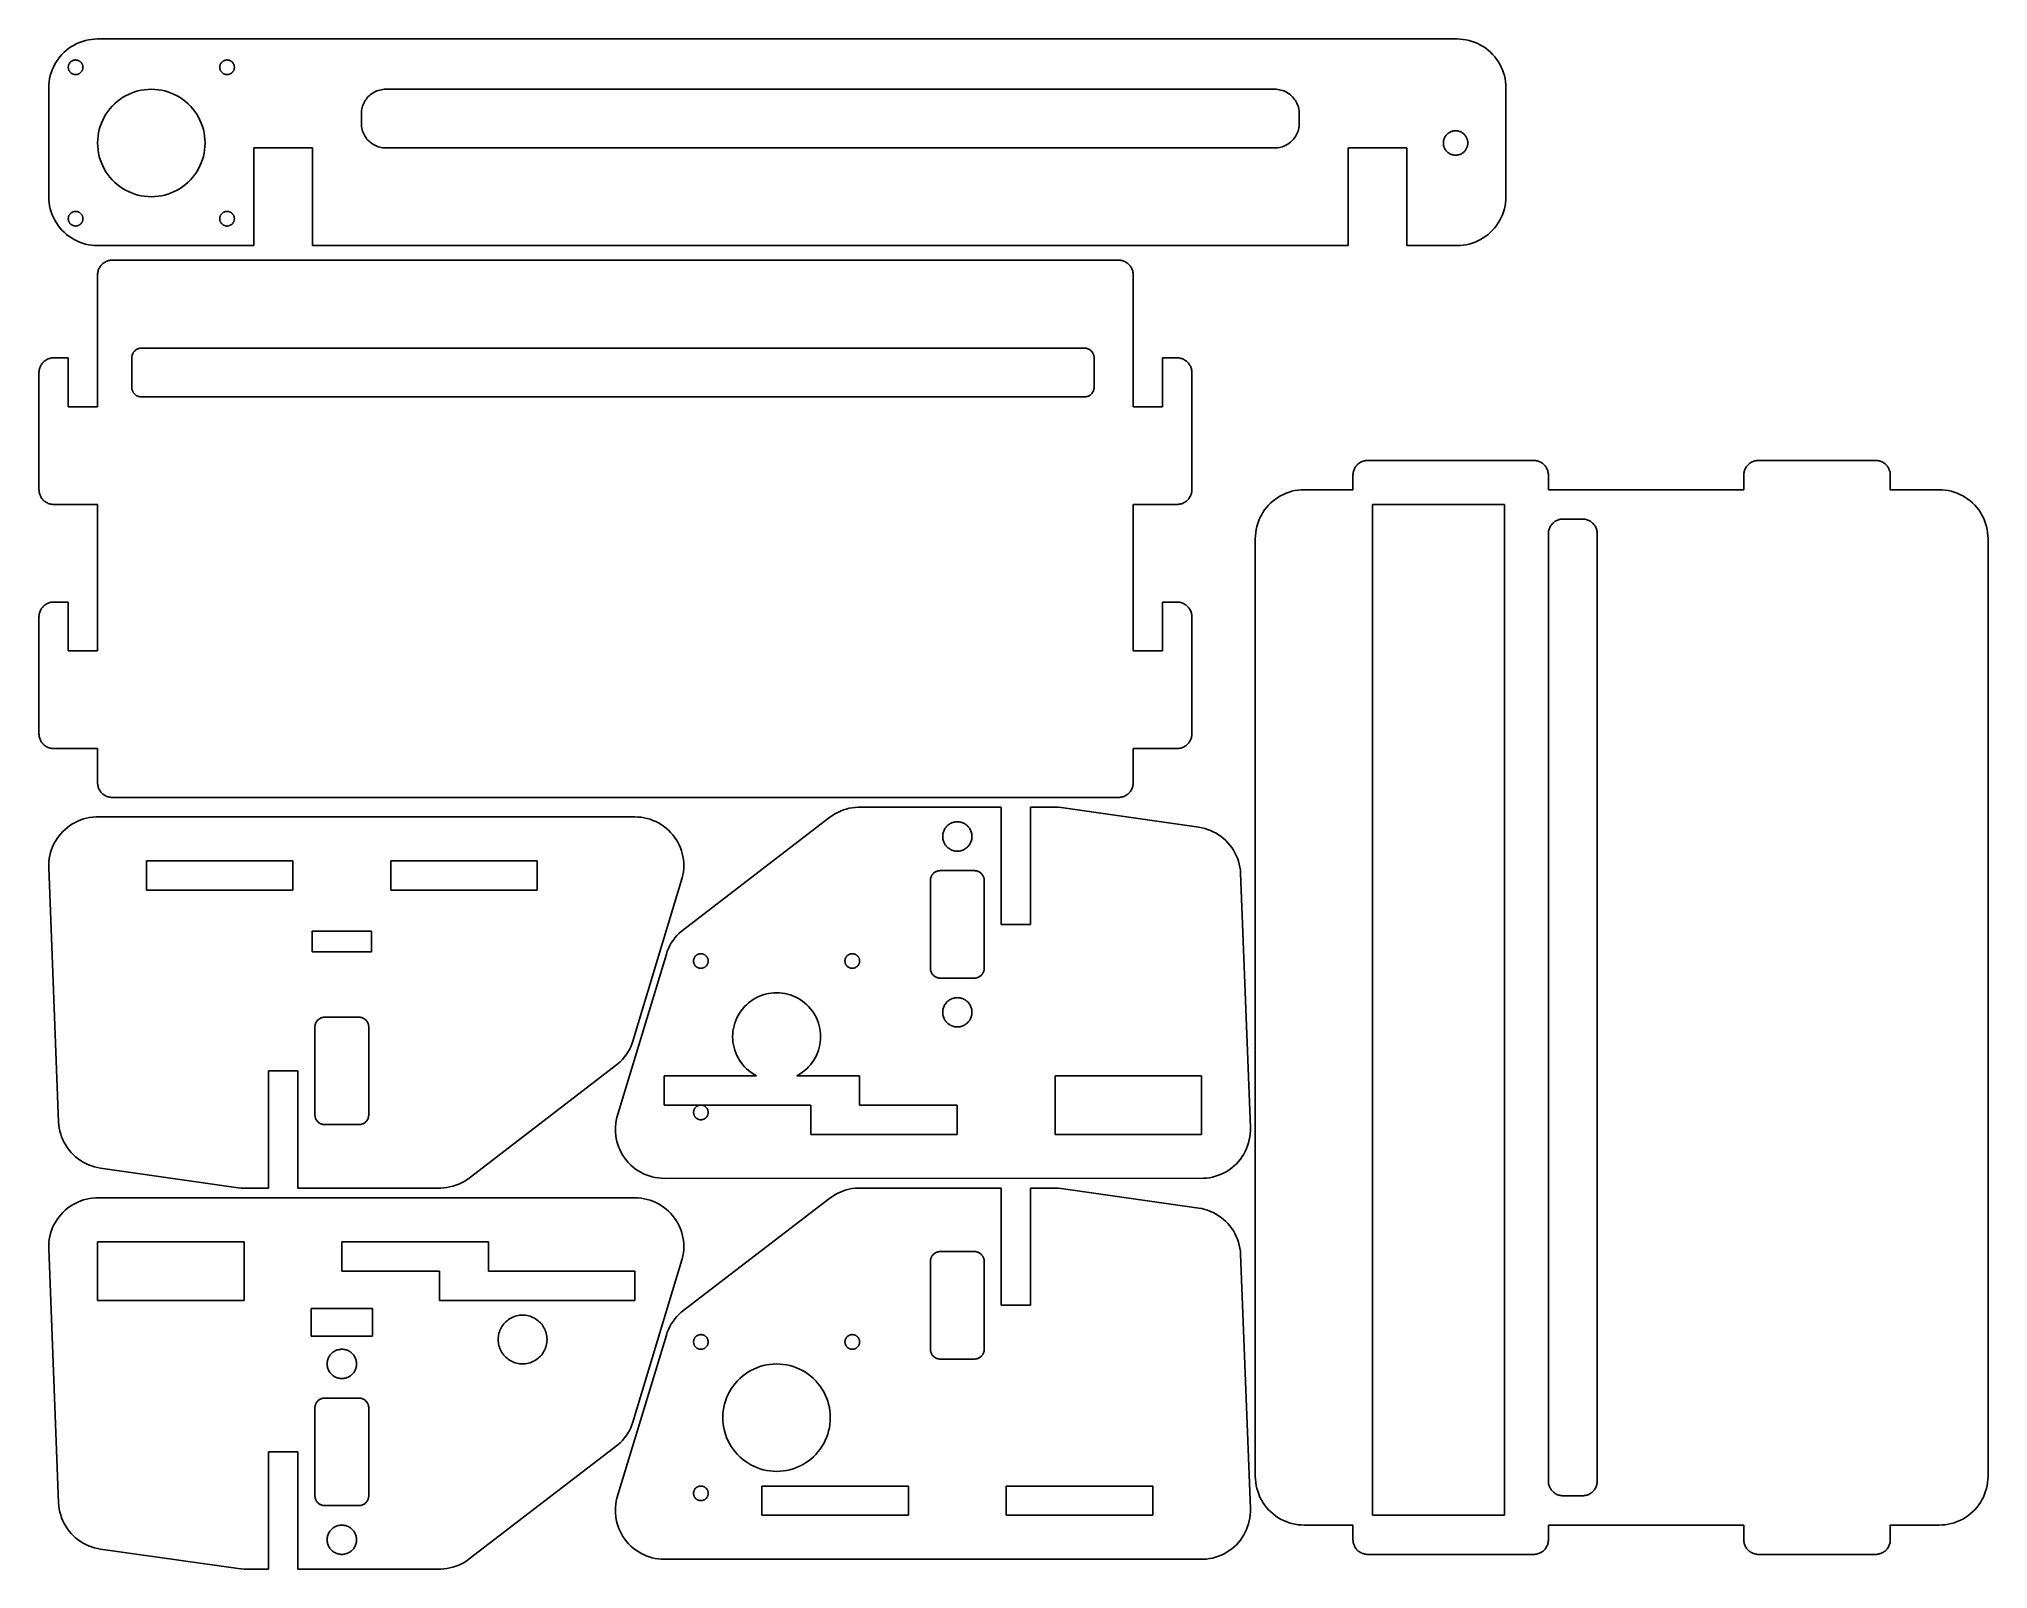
# Model space of a CAD drawing. Header units: metres. Extents: x -62 to 337, y -114 to 199.
import ezdxf

# ---------------------------------------------------------------- set-up
doc = ezdxf.new("R2010")
doc.units = ezdxf.units.M

msp = doc.modelspace()

# ---------------------------------------------------------------- linework, layer by layer
for p, q in [((-57.7051, 195.674), (-58.0902, 195.178)), ((-57.2897, 196.145), (-57.7051, 195.674)), ((-56.8455, 196.59), (-57.2897, 196.145)), ((-56.3742, 197.005), (-56.8455, 196.59)), ((-55.8778, 197.39), (-56.3742, 197.005)), ((-55.3583, 197.743), (-55.8778, 197.39)), ((-54.8175, 198.063), (-55.3583, 197.743)), ((-54.2578, 198.348), (-54.8175, 198.063)), ((-53.6812, 198.598), (-54.2578, 198.348)), ((-53.0902, 198.811), (-53.6812, 198.598)), ((-52.4869, 198.986), (-53.0902, 198.811)), ((-51.8738, 199.123), (-52.4869, 198.986)), ((-51.2533, 199.221), (-51.8738, 199.123)), ((-50.6279, 199.28), (-51.2533, 199.221)), ((-50, 199.3), (-50.6279, 199.28)), ((228.3, 199.3), (-50, 199.3)), ((228.928, 199.28), (228.3, 199.3)), ((229.553, 199.221), (228.928, 199.28)), ((230.174, 199.123), (229.553, 199.221)), ((230.787, 198.986), (230.174, 199.123)), ((231.39, 198.811), (230.787, 198.986)), ((231.981, 198.598), (231.39, 198.811)), ((232.558, 198.348), (231.981, 198.598)), ((233.118, 198.063), (232.558, 198.348)), ((233.658, 197.743), (233.118, 198.063)), ((234.178, 197.39), (233.658, 197.743)), ((234.674, 197.005), (234.178, 197.39)), ((235.145, 196.59), (234.674, 197.005)), ((235.59, 196.145), (235.145, 196.59)), ((236.005, 195.674), (235.59, 196.145)), ((236.39, 195.178), (236.005, 195.674)), ((-59.6858, 191.787), (-59.8229, 191.174)), ((-59.5106, 192.39), (-59.6858, 191.787)), ((-59.2978, 192.981), (-59.5106, 192.39)), ((-59.0483, 193.558), (-59.2978, 192.981)), ((-58.7631, 194.118), (-59.0483, 193.558)), ((-58.4433, 194.658), (-58.7631, 194.118)), ((-58.0902, 195.178), (-58.4433, 194.658)), ((-56, 193.5), (-55.997, 193.594)), ((-55.997, 193.406), (-56, 193.5)), ((-55.997, 193.594), (-55.9882, 193.688)), ((-55.9882, 193.312), (-55.997, 193.406)), ((-55.9882, 193.688), (-55.9734, 193.781)), ((-55.9734, 193.219), (-55.9882, 193.312)), ((-55.9734, 193.781), (-55.9529, 193.873)), ((-55.9529, 193.127), (-55.9734, 193.219)), ((-55.9529, 193.873), (-55.9266, 193.964)), ((-55.9266, 193.036), (-55.9529, 193.127)), ((-55.9266, 193.964), (-55.8947, 194.052)), ((-55.8947, 192.948), (-55.9266, 193.036)), ((-55.8947, 194.052), (-55.8572, 194.139)), ((-55.8572, 192.861), (-55.8947, 192.948)), ((-55.8572, 194.139), (-55.8145, 194.223)), ((-55.8145, 192.777), (-55.8572, 192.861)), ((-55.8145, 194.223), (-55.7665, 194.304)), ((-55.7665, 192.696), (-55.8145, 192.777)), ((-55.7665, 194.304), (-55.7135, 194.382)), ((-55.7135, 192.618), (-55.7665, 192.696)), ((-55.7135, 194.382), (-55.6558, 194.456)), ((-55.6558, 192.544), (-55.7135, 192.618)), ((-55.6558, 194.456), (-55.5934, 194.527)), ((-55.5934, 192.473), (-55.6558, 192.544)), ((-55.5934, 194.527), (-55.5268, 194.593)), ((-55.5268, 192.407), (-55.5934, 192.473)), ((-55.5268, 194.593), (-55.4561, 194.656)), ((-55.4561, 192.344), (-55.5268, 192.407)), ((-55.4561, 194.656), (-55.3817, 194.714)), ((-55.3817, 192.286), (-55.4561, 192.344)), ((-55.3817, 194.714), (-55.3037, 194.766)), ((-55.3037, 192.234), (-55.3817, 192.286)), ((-55.3037, 194.766), (-55.2226, 194.814)), ((-55.2226, 192.186), (-55.3037, 192.234)), ((-55.2226, 194.814), (-55.1387, 194.857)), ((-55.1387, 192.143), (-55.2226, 192.186)), ((-55.1387, 194.857), (-55.0522, 194.895)), ((-55.0522, 192.105), (-55.1387, 192.143)), ((-55.0522, 194.895), (-54.9635, 194.927)), ((-54.9635, 192.073), (-55.0522, 192.105)), ((-54.9635, 194.927), (-54.873, 194.953)), ((-54.873, 192.047), (-54.9635, 192.073)), ((-54.873, 194.953), (-54.7811, 194.973)), ((-54.7811, 192.027), (-54.873, 192.047)), ((-54.7811, 194.973), (-54.688, 194.988)), ((-54.688, 192.012), (-54.7811, 192.027)), ((-54.688, 194.988), (-54.5942, 194.997)), ((-54.5942, 192.003), (-54.688, 192.012)), ((-54.5942, 194.997), (-54.5, 195)), ((-54.5, 192), (-54.5942, 192.003)), ((-54.5, 195), (-54.4058, 194.997)), ((-54.4058, 192.003), (-54.5, 192)), ((-54.4058, 194.997), (-54.312, 194.988)), ((-54.312, 192.012), (-54.4058, 192.003)), ((-54.312, 194.988), (-54.2189, 194.973)), ((-54.2189, 192.027), (-54.312, 192.012)), ((-54.2189, 194.973), (-54.127, 194.953)), ((-54.127, 192.047), (-54.2189, 192.027)), ((-54.127, 194.953), (-54.0365, 194.927)), ((-54.0365, 192.073), (-54.127, 192.047)), ((-54.0365, 194.927), (-53.9478, 194.895)), ((-53.9478, 192.105), (-54.0365, 192.073)), ((-53.9478, 194.895), (-53.8613, 194.857)), ((-53.8613, 192.143), (-53.9478, 192.105)), ((-53.8613, 194.857), (-53.7774, 194.814)), ((-53.7774, 192.186), (-53.8613, 192.143)), ((-53.7774, 194.814), (-53.6963, 194.766)), ((-53.6963, 192.234), (-53.7774, 192.186)), ((-53.6963, 194.766), (-53.6183, 194.714)), ((-53.6183, 192.286), (-53.6963, 192.234)), ((-53.6183, 194.714), (-53.5439, 194.656)), ((-53.5439, 192.344), (-53.6183, 192.286)), ((-53.5439, 194.656), (-53.4732, 194.593)), ((-53.4732, 192.407), (-53.5439, 192.344)), ((-53.4732, 194.593), (-53.4065, 194.527)), ((-53.4065, 192.473), (-53.4732, 192.407)), ((-53.4065, 194.527), (-53.3442, 194.456)), ((-53.3442, 192.544), (-53.4065, 192.473)), ((-53.3442, 194.456), (-53.2865, 194.382)), ((-53.2865, 192.618), (-53.3442, 192.544)), ((-53.2865, 194.382), (-53.2335, 194.304)), ((-53.2335, 192.696), (-53.2865, 192.618)), ((-53.2335, 194.304), (-53.1855, 194.223)), ((-53.1855, 192.777), (-53.2335, 192.696)), ((-53.1855, 194.223), (-53.1427, 194.139)), ((-53.1427, 192.861), (-53.1855, 192.777)), ((-53.1427, 194.139), (-53.1053, 194.052)), ((-53.1053, 192.948), (-53.1427, 192.861)), ((-53.1053, 194.052), (-53.0734, 193.964)), ((-53.0734, 193.036), (-53.1053, 192.948)), ((-53.0734, 193.964), (-53.0471, 193.873)), ((-53.0471, 193.127), (-53.0734, 193.036)), ((-53.0471, 193.873), (-53.0266, 193.781)), ((-53.0266, 193.219), (-53.0471, 193.127)), ((-53.0266, 193.781), (-53.0118, 193.688)), ((-53.0118, 193.312), (-53.0266, 193.219)), ((-53.0118, 193.688), (-53.0029, 193.594)), ((-53.0029, 193.406), (-53.0118, 193.312)), ((-53.0029, 193.594), (-53, 193.5)), ((-53, 193.5), (-53.0029, 193.406)), ((-25, 193.5), (-24.9971, 193.594)), ((-24.9971, 193.406), (-25, 193.5)), ((-24.9971, 193.594), (-24.9882, 193.688)), ((-24.9882, 193.312), (-24.9971, 193.406)), ((-24.9882, 193.688), (-24.9734, 193.781)), ((-24.9734, 193.219), (-24.9882, 193.312)), ((-24.9734, 193.781), (-24.9529, 193.873)), ((-24.9529, 193.127), (-24.9734, 193.219)), ((-24.9529, 193.873), (-24.9266, 193.964)), ((-24.9266, 193.036), (-24.9529, 193.127)), ((-24.9266, 193.964), (-24.8947, 194.052)), ((-24.8947, 192.948), (-24.9266, 193.036)), ((-24.8947, 194.052), (-24.8573, 194.139)), ((-24.8573, 192.861), (-24.8947, 192.948)), ((-24.8573, 194.139), (-24.8145, 194.223)), ((-24.8145, 192.777), (-24.8573, 192.861)), ((-24.8145, 194.223), (-24.7665, 194.304)), ((-24.7665, 192.696), (-24.8145, 192.777)), ((-24.7665, 194.304), (-24.7135, 194.382)), ((-24.7135, 192.618), (-24.7665, 192.696)), ((-24.7135, 194.382), (-24.6558, 194.456)), ((-24.6558, 192.544), (-24.7135, 192.618)), ((-24.6558, 194.456), (-24.5935, 194.527)), ((-24.5935, 192.473), (-24.6558, 192.544)), ((-24.5935, 194.527), (-24.5268, 194.593)), ((-24.5268, 192.407), (-24.5935, 192.473)), ((-24.5268, 194.593), (-24.4561, 194.656)), ((-24.4561, 192.344), (-24.5268, 192.407)), ((-24.4561, 194.656), (-24.3817, 194.714)), ((-24.3817, 192.286), (-24.4561, 192.344)), ((-24.3817, 194.714), (-24.3037, 194.766)), ((-24.3037, 192.234), (-24.3817, 192.286)), ((-24.3037, 194.766), (-24.2226, 194.814)), ((-24.2226, 192.186), (-24.3037, 192.234)), ((-24.2226, 194.814), (-24.1387, 194.857)), ((-24.1387, 192.143), (-24.2226, 192.186)), ((-24.1387, 194.857), (-24.0522, 194.895)), ((-24.0522, 192.105), (-24.1387, 192.143)), ((-24.0522, 194.895), (-23.9635, 194.927)), ((-23.9635, 192.073), (-24.0522, 192.105)), ((-23.9635, 194.927), (-23.873, 194.953)), ((-23.873, 192.047), (-23.9635, 192.073)), ((-23.873, 194.953), (-23.7811, 194.973)), ((-23.7811, 192.027), (-23.873, 192.047)), ((-23.7811, 194.973), (-23.688, 194.988)), ((-23.688, 192.012), (-23.7811, 192.027)), ((-23.688, 194.988), (-23.5942, 194.997)), ((-23.5942, 192.003), (-23.688, 192.012)), ((-23.5942, 194.997), (-23.5, 195)), ((-23.5, 192), (-23.5942, 192.003)), ((-23.5, 195), (-23.4058, 194.997)), ((-23.4058, 192.003), (-23.5, 192)), ((-23.4058, 194.997), (-23.312, 194.988)), ((-23.312, 192.012), (-23.4058, 192.003)), ((-23.312, 194.988), (-23.2189, 194.973)), ((-23.2189, 192.027), (-23.312, 192.012)), ((-23.2189, 194.973), (-23.127, 194.953)), ((-23.127, 192.047), (-23.2189, 192.027)), ((-23.127, 194.953), (-23.0365, 194.927)), ((-23.0365, 192.073), (-23.127, 192.047)), ((-23.0365, 194.927), (-22.9478, 194.895)), ((-22.9478, 192.105), (-23.0365, 192.073)), ((-22.9478, 194.895), (-22.8613, 194.857)), ((-22.8613, 192.143), (-22.9478, 192.105)), ((-22.8613, 194.857), (-22.7774, 194.814)), ((-22.7774, 192.186), (-22.8613, 192.143)), ((-22.7774, 194.814), (-22.6963, 194.766)), ((-22.6963, 192.234), (-22.7774, 192.186)), ((-22.6963, 194.766), (-22.6183, 194.714)), ((-22.6183, 192.286), (-22.6963, 192.234)), ((-22.6183, 194.714), (-22.5439, 194.656)), ((-22.5439, 192.344), (-22.6183, 192.286)), ((-22.5439, 194.656), (-22.4732, 194.593)), ((-22.4732, 192.407), (-22.5439, 192.344)), ((-22.4732, 194.593), (-22.4066, 194.527)), ((-22.4066, 192.473), (-22.4732, 192.407)), ((-22.4066, 194.527), (-22.3442, 194.456)), ((-22.3442, 192.544), (-22.4066, 192.473)), ((-22.3442, 194.456), (-22.2865, 194.382)), ((-22.2865, 192.618), (-22.3442, 192.544)), ((-22.2865, 194.382), (-22.2335, 194.304)), ((-22.2335, 192.696), (-22.2865, 192.618)), ((-22.2335, 194.304), (-22.1855, 194.223)), ((-22.1855, 192.777), (-22.2335, 192.696)), ((-22.1855, 194.223), (-22.1428, 194.139)), ((-22.1428, 192.861), (-22.1855, 192.777)), ((-22.1428, 194.139), (-22.1053, 194.052)), ((-22.1053, 192.948), (-22.1428, 192.861)), ((-22.1053, 194.052), (-22.0734, 193.964)), ((-22.0734, 193.036), (-22.1053, 192.948)), ((-22.0734, 193.964), (-22.0471, 193.873)), ((-22.0471, 193.127), (-22.0734, 193.036)), ((-22.0471, 193.873), (-22.0266, 193.781)), ((-22.0266, 193.219), (-22.0471, 193.127)), ((-22.0266, 193.781), (-22.0118, 193.688)), ((-22.0118, 193.312), (-22.0266, 193.219)), ((-22.0118, 193.688), (-22.003, 193.594)), ((-22.003, 193.406), (-22.0118, 193.312)), ((-22.003, 193.594), (-22, 193.5)), ((-22, 193.5), (-22.003, 193.406)), ((236.743, 194.658), (236.39, 195.178)), ((237.063, 194.118), (236.743, 194.658)), ((237.348, 193.558), (237.063, 194.118)), ((237.598, 192.981), (237.348, 193.558)), ((237.811, 192.39), (237.598, 192.981)), ((237.986, 191.787), (237.811, 192.39)), ((238.123, 191.174), (237.986, 191.787)), ((-59.9803, 189.928), (-60, 189.3)), ((-60, 189.3), (-60, 167)), ((-59.9211, 190.553), (-59.9803, 189.928)), ((-59.8229, 191.174), (-59.9211, 190.553)), ((-44.8941, 187.288), (-44.2993, 187.639)), ((-44.2993, 187.639), (-43.6836, 187.953)), ((-43.6836, 187.953), (-43.0494, 188.228)), ((-43.0494, 188.228), (-42.3992, 188.462)), ((-42.3992, 188.462), (-41.7356, 188.654)), ((-41.7356, 188.654), (-41.0612, 188.805)), ((-41.0612, 188.805), (-40.3787, 188.913)), ((-40.3787, 188.913), (-39.6907, 188.978)), ((-39.6907, 188.978), (-39, 189)), ((-39, 189), (-38.3093, 188.978)), ((-38.3093, 188.978), (-37.6213, 188.913)), ((-37.6213, 188.913), (-36.9388, 188.805)), ((-36.9388, 188.805), (-36.2644, 188.654)), ((-36.2644, 188.654), (-35.6008, 188.462)), ((-35.6008, 188.462), (-34.9506, 188.228)), ((-34.9506, 188.228), (-34.3164, 187.953)), ((-34.3164, 187.953), (-33.7007, 187.639)), ((-33.7007, 187.639), (-33.1059, 187.288)), ((5.35516, 187.423), (5.57727, 187.645)), ((5.57727, 187.645), (5.81288, 187.853)), ((5.81288, 187.853), (6.06108, 188.045)), ((6.06108, 188.045), (6.32088, 188.222)), ((6.32088, 188.222), (6.59123, 188.382)), ((6.59123, 188.382), (6.87111, 188.524)), ((6.87111, 188.524), (7.15938, 188.649)), ((7.15938, 188.649), (7.45493, 188.755)), ((7.45493, 188.755), (7.75656, 188.843)), ((7.75656, 188.843), (8.0631, 188.911)), ((8.0631, 188.911), (8.37334, 188.961)), ((8.37334, 188.961), (8.68605, 188.99)), ((8.68605, 188.99), (9, 189)), ((9, 189), (191, 189)), ((191, 189), (191.314, 188.99)), ((191.314, 188.99), (191.627, 188.961)), ((191.627, 188.961), (191.937, 188.911)), ((191.937, 188.911), (192.243, 188.843)), ((192.243, 188.843), (192.545, 188.755)), ((192.545, 188.755), (192.841, 188.649)), ((192.841, 188.649), (193.129, 188.524)), ((193.129, 188.524), (193.409, 188.382)), ((193.409, 188.382), (193.679, 188.222)), ((193.679, 188.222), (193.939, 188.045)), ((193.939, 188.045), (194.187, 187.853)), ((194.187, 187.853), (194.423, 187.645)), ((194.423, 187.645), (194.645, 187.423)), ((238.221, 190.553), (238.123, 191.174)), ((238.28, 189.928), (238.221, 190.553)), ((238.3, 189.3), (238.28, 189.928)), ((238.3, 167), (238.3, 189.3)), ((-48.6394, 183.299), (-48.2876, 183.894)), ((-48.2876, 183.894), (-47.8992, 184.466)), ((-47.8992, 184.466), (-47.4756, 185.012)), ((-47.4756, 185.012), (-47.0186, 185.53)), ((-47.0186, 185.53), (-46.53, 186.019)), ((-46.53, 186.019), (-46.0117, 186.476)), ((-46.0117, 186.476), (-45.4656, 186.899)), ((-45.4656, 186.899), (-44.8941, 187.288)), ((-33.1059, 187.288), (-32.5344, 186.899)), ((-32.5344, 186.899), (-31.9883, 186.476)), ((-31.9883, 186.476), (-31.47, 186.019)), ((-31.47, 186.019), (-30.9814, 185.53)), ((-30.9814, 185.53), (-30.5244, 185.012)), ((-30.5244, 185.012), (-30.1008, 184.466)), ((-30.1008, 184.466), (-29.7124, 183.894)), ((-29.7124, 183.894), (-29.3606, 183.299)), ((4, 184), (4.00987, 184.314)), ((4, 182), (4, 184)), ((4.00987, 184.314), (4.03943, 184.627)), ((4.03943, 184.627), (4.08858, 184.937)), ((4.08858, 184.937), (4.15709, 185.243)), ((4.15709, 185.243), (4.24472, 185.545)), ((4.24472, 185.545), (4.35112, 185.841)), ((4.35112, 185.841), (4.47588, 186.129)), ((4.47588, 186.129), (4.61847, 186.409)), ((4.61847, 186.409), (4.77837, 186.679)), ((4.77837, 186.679), (4.95493, 186.939)), ((4.95493, 186.939), (5.14745, 187.187)), ((5.14745, 187.187), (5.35516, 187.423)), ((194.645, 187.423), (194.853, 187.187)), ((194.853, 187.187), (195.045, 186.939)), ((195.045, 186.939), (195.222, 186.679)), ((195.222, 186.679), (195.382, 186.409)), ((195.382, 186.409), (195.524, 186.129)), ((195.524, 186.129), (195.649, 185.841)), ((195.649, 185.841), (195.755, 185.545)), ((195.755, 185.545), (195.843, 185.243)), ((195.843, 185.243), (195.911, 184.937)), ((195.911, 184.937), (195.961, 184.627)), ((195.961, 184.627), (195.99, 184.314)), ((195.99, 184.314), (196, 184)), ((196, 184), (196, 182)), ((-49.9133, 179.379), (-49.8051, 180.061)), ((-49.8051, 180.061), (-49.6544, 180.736)), ((-49.6544, 180.736), (-49.4616, 181.399)), ((-49.4616, 181.399), (-49.2275, 182.049)), ((-49.2275, 182.049), (-48.9531, 182.684)), ((-48.9531, 182.684), (-48.6394, 183.299)), ((-29.3606, 183.299), (-29.0469, 182.684)), ((-29.0469, 182.684), (-28.7725, 182.049)), ((-28.7725, 182.049), (-28.5384, 181.399)), ((-28.5384, 181.399), (-28.3456, 180.736)), ((-28.3456, 180.736), (-28.1949, 180.061)), ((-28.1949, 180.061), (-28.0867, 179.379)), ((4.00987, 181.686), (4, 182)), ((4.03943, 181.373), (4.00987, 181.686)), ((4.08858, 181.063), (4.03943, 181.373)), ((4.15709, 180.757), (4.08858, 181.063)), ((4.24472, 180.455), (4.15709, 180.757)), ((4.35112, 180.159), (4.24472, 180.455)), ((4.47588, 179.871), (4.35112, 180.159)), ((4.61847, 179.591), (4.47588, 179.871)), ((4.77837, 179.321), (4.61847, 179.591)), ((195.382, 179.591), (195.222, 179.321)), ((195.524, 179.871), (195.382, 179.591)), ((195.649, 180.159), (195.524, 179.871)), ((195.755, 180.455), (195.649, 180.159)), ((195.843, 180.757), (195.755, 180.455)), ((195.911, 181.063), (195.843, 180.757)), ((195.961, 181.373), (195.911, 181.063)), ((195.99, 181.686), (195.961, 181.373)), ((196, 182), (195.99, 181.686)), ((225.977, 179.469), (226.074, 179.594)), ((226.074, 179.594), (226.178, 179.711)), ((226.178, 179.711), (226.289, 179.822)), ((226.289, 179.822), (226.406, 179.926)), ((226.406, 179.926), (226.531, 180.023)), ((226.531, 180.023), (226.66, 180.111)), ((226.66, 180.111), (226.796, 180.191)), ((226.796, 180.191), (226.936, 180.262)), ((226.936, 180.262), (227.08, 180.324)), ((227.08, 180.324), (227.227, 180.378)), ((227.227, 180.378), (227.378, 180.421)), ((227.378, 180.421), (227.532, 180.456)), ((227.532, 180.456), (227.687, 180.48)), ((227.687, 180.48), (227.843, 180.495)), ((227.843, 180.495), (228, 180.5)), ((228, 180.5), (228.157, 180.495)), ((228.157, 180.495), (228.313, 180.48)), ((228.313, 180.48), (228.468, 180.456)), ((228.468, 180.456), (228.622, 180.421)), ((228.622, 180.421), (228.773, 180.378)), ((228.773, 180.378), (228.92, 180.324)), ((228.92, 180.324), (229.064, 180.262)), ((229.064, 180.262), (229.204, 180.191)), ((229.204, 180.191), (229.34, 180.111)), ((229.34, 180.111), (229.469, 180.023)), ((229.469, 180.023), (229.594, 179.926)), ((229.594, 179.926), (229.711, 179.822)), ((229.711, 179.822), (229.822, 179.711)), ((229.822, 179.711), (229.926, 179.594)), ((229.926, 179.594), (230.023, 179.469)), ((-50, 178), (-49.9783, 178.691)), ((-49.9783, 177.309), (-50, 178)), ((-49.9783, 178.691), (-49.9133, 179.379)), ((-49.9133, 176.621), (-49.9783, 177.309)), ((-49.8051, 175.939), (-49.9133, 176.621)), ((-49.6544, 175.264), (-49.8051, 175.939)), ((-28.1949, 175.939), (-28.3456, 175.264)), ((-28.0867, 176.621), (-28.1949, 175.939)), ((-28.0867, 179.379), (-28.0217, 178.691)), ((-28.0217, 177.309), (-28.0867, 176.621)), ((-28.0217, 178.691), (-28, 178)), ((-28, 178), (-28.0217, 177.309)), ((-18, 177), (-6, 177)), ((-18, 157), (-18, 177)), ((-6, 177), (-6, 157)), ((4.95493, 179.061), (4.77837, 179.321)), ((5.14745, 178.813), (4.95493, 179.061)), ((5.35516, 178.577), (5.14745, 178.813)), ((5.57727, 178.355), (5.35516, 178.577)), ((5.81288, 178.147), (5.57727, 178.355)), ((6.06108, 177.955), (5.81288, 178.147)), ((6.32088, 177.778), (6.06108, 177.955)), ((6.59123, 177.618), (6.32088, 177.778)), ((6.87111, 177.476), (6.59123, 177.618)), ((7.15938, 177.351), (6.87111, 177.476)), ((7.45493, 177.245), (7.15938, 177.351)), ((7.75656, 177.157), (7.45493, 177.245)), ((8.0631, 177.089), (7.75656, 177.157)), ((8.37334, 177.039), (8.0631, 177.089)), ((8.68605, 177.01), (8.37334, 177.039)), ((9, 177), (8.68605, 177.01)), ((191, 177), (9, 177)), ((191.314, 177.01), (191, 177)), ((191.627, 177.039), (191.314, 177.01)), ((191.937, 177.089), (191.627, 177.039)), ((192.243, 177.157), (191.937, 177.089)), ((192.545, 177.245), (192.243, 177.157)), ((192.841, 177.351), (192.545, 177.245)), ((193.129, 177.476), (192.841, 177.351)), ((193.409, 177.618), (193.129, 177.476)), ((193.679, 177.778), (193.409, 177.618)), ((193.939, 177.955), (193.679, 177.778)), ((194.187, 178.147), (193.939, 177.955)), ((194.423, 178.355), (194.187, 178.147)), ((194.645, 178.577), (194.423, 178.355)), ((194.853, 178.813), (194.645, 178.577)), ((195.045, 179.061), (194.853, 178.813)), ((195.222, 179.321), (195.045, 179.061)), ((206, 157), (206, 177)), ((206, 177), (218, 177)), ((218, 177), (218, 157)), ((225.5, 178), (225.505, 178.157)), ((225.505, 177.843), (225.5, 178)), ((225.505, 178.157), (225.52, 178.313)), ((225.52, 177.687), (225.505, 177.843)), ((225.52, 178.313), (225.544, 178.468)), ((225.544, 177.532), (225.52, 177.687)), ((225.544, 178.468), (225.579, 178.622)), ((225.579, 177.378), (225.544, 177.532)), ((225.579, 178.622), (225.622, 178.773)), ((225.622, 177.227), (225.579, 177.378)), ((225.622, 178.773), (225.676, 178.92)), ((225.676, 177.08), (225.622, 177.227)), ((225.676, 178.92), (225.738, 179.064)), ((225.738, 176.936), (225.676, 177.08)), ((225.738, 179.064), (225.809, 179.204)), ((225.809, 176.796), (225.738, 176.936)), ((225.809, 179.204), (225.889, 179.34)), ((225.889, 176.66), (225.809, 176.796)), ((225.889, 179.34), (225.977, 179.469)), ((225.977, 176.531), (225.889, 176.66)), ((226.074, 176.406), (225.977, 176.531)), ((226.178, 176.289), (226.074, 176.406)), ((226.289, 176.178), (226.178, 176.289)), ((226.406, 176.074), (226.289, 176.178)), ((226.531, 175.977), (226.406, 176.074)), ((226.66, 175.889), (226.531, 175.977)), ((226.796, 175.809), (226.66, 175.889)), ((226.936, 175.738), (226.796, 175.809)), ((227.08, 175.676), (226.936, 175.738)), ((227.227, 175.622), (227.08, 175.676)), ((227.378, 175.579), (227.227, 175.622)), ((227.532, 175.544), (227.378, 175.579)), ((228.622, 175.579), (228.468, 175.544)), ((228.773, 175.622), (228.622, 175.579)), ((228.92, 175.676), (228.773, 175.622)), ((229.064, 175.738), (228.92, 175.676)), ((229.204, 175.809), (229.064, 175.738)), ((229.34, 175.889), (229.204, 175.809)), ((229.469, 175.977), (229.34, 175.889)), ((229.594, 176.074), (229.469, 175.977)), ((229.711, 176.178), (229.594, 176.074)), ((229.822, 176.289), (229.711, 176.178)), ((229.926, 176.406), (229.822, 176.289)), ((230.023, 176.531), (229.926, 176.406)), ((230.023, 179.469), (230.111, 179.34)), ((230.111, 176.66), (230.023, 176.531)), ((230.111, 179.34), (230.191, 179.204)), ((230.191, 176.796), (230.111, 176.66)), ((230.191, 179.204), (230.262, 179.064)), ((230.262, 176.936), (230.191, 176.796)), ((230.262, 179.064), (230.324, 178.92)), ((230.324, 177.08), (230.262, 176.936)), ((230.324, 178.92), (230.378, 178.773)), ((230.378, 177.227), (230.324, 177.08)), ((230.378, 178.773), (230.421, 178.622)), ((230.421, 177.378), (230.378, 177.227)), ((230.421, 178.622), (230.456, 178.468)), ((230.456, 177.532), (230.421, 177.378)), ((230.456, 178.468), (230.48, 178.313)), ((230.48, 177.687), (230.456, 177.532)), ((230.48, 178.313), (230.495, 178.157)), ((230.495, 177.843), (230.48, 177.687)), ((230.495, 178.157), (230.5, 178)), ((230.5, 178), (230.495, 177.843)), ((-49.4616, 174.601), (-49.6544, 175.264)), ((-49.2275, 173.951), (-49.4616, 174.601)), ((-48.9531, 173.316), (-49.2275, 173.951)), ((-48.6394, 172.701), (-48.9531, 173.316)), ((-48.2876, 172.106), (-48.6394, 172.701)), ((-47.8992, 171.534), (-48.2876, 172.106)), ((-29.7124, 172.106), (-30.1008, 171.534)), ((-29.3606, 172.701), (-29.7124, 172.106)), ((-29.0469, 173.316), (-29.3606, 172.701)), ((-28.7725, 173.951), (-29.0469, 173.316)), ((-28.5384, 174.601), (-28.7725, 173.951)), ((-28.3456, 175.264), (-28.5384, 174.601)), ((227.687, 175.52), (227.532, 175.544)), ((227.843, 175.505), (227.687, 175.52)), ((228, 175.5), (227.843, 175.505)), ((228.157, 175.505), (228, 175.5)), ((228.313, 175.52), (228.157, 175.505)), ((228.468, 175.544), (228.313, 175.52)), ((-47.4756, 170.988), (-47.8992, 171.534)), ((-47.0186, 170.47), (-47.4756, 170.988)), ((-46.53, 169.981), (-47.0186, 170.47)), ((-46.0117, 169.524), (-46.53, 169.981)), ((-45.4656, 169.101), (-46.0117, 169.524)), ((-44.8941, 168.712), (-45.4656, 169.101)), ((-44.2993, 168.361), (-44.8941, 168.712)), ((-43.6836, 168.047), (-44.2993, 168.361)), ((-43.0494, 167.772), (-43.6836, 168.047)), ((-42.3992, 167.538), (-43.0494, 167.772)), ((-34.9506, 167.772), (-35.6008, 167.538)), ((-34.3164, 168.047), (-34.9506, 167.772)), ((-33.7007, 168.361), (-34.3164, 168.047)), ((-33.1059, 168.712), (-33.7007, 168.361)), ((-32.5344, 169.101), (-33.1059, 168.712)), ((-31.9883, 169.524), (-32.5344, 169.101)), ((-31.47, 169.981), (-31.9883, 169.524)), ((-30.9814, 170.47), (-31.47, 169.981)), ((-30.5244, 170.988), (-30.9814, 170.47)), ((-30.1008, 171.534), (-30.5244, 170.988)), ((-60, 167), (-59.9803, 166.372)), ((-59.9803, 166.372), (-59.9211, 165.747)), ((-59.9211, 165.747), (-59.8229, 165.126)), ((-59.8229, 165.126), (-59.6858, 164.513)), ((-59.6858, 164.513), (-59.5106, 163.91)), ((-59.5106, 163.91), (-59.2978, 163.319)), ((-55.5934, 163.527), (-55.5268, 163.593)), ((-55.5268, 163.593), (-55.4561, 163.656)), ((-55.4561, 163.656), (-55.3817, 163.714)), ((-55.3817, 163.714), (-55.3037, 163.766)), ((-55.3037, 163.766), (-55.2226, 163.814)), ((-55.2226, 163.814), (-55.1387, 163.857)), ((-55.1387, 163.857), (-55.0522, 163.895)), ((-55.0522, 163.895), (-54.9635, 163.927)), ((-54.9635, 163.927), (-54.873, 163.953)), ((-54.873, 163.953), (-54.7811, 163.973)), ((-54.7811, 163.973), (-54.688, 163.988)), ((-54.688, 163.988), (-54.5942, 163.997)), ((-54.5942, 163.997), (-54.5, 164)), ((-54.5, 164), (-54.4058, 163.997)), ((-54.4058, 163.997), (-54.312, 163.988)), ((-54.312, 163.988), (-54.2189, 163.973)), ((-54.2189, 163.973), (-54.127, 163.953)), ((-54.127, 163.953), (-54.0365, 163.927)), ((-54.0365, 163.927), (-53.9478, 163.895)), ((-53.9478, 163.895), (-53.8613, 163.857)), ((-53.8613, 163.857), (-53.7774, 163.814)), ((-53.7774, 163.814), (-53.6963, 163.766)), ((-53.6963, 163.766), (-53.6183, 163.714)), ((-53.6183, 163.714), (-53.5439, 163.656)), ((-53.5439, 163.656), (-53.4732, 163.593)), ((-53.4732, 163.593), (-53.4065, 163.527)), ((-41.7356, 167.346), (-42.3992, 167.538)), ((-41.0612, 167.195), (-41.7356, 167.346)), ((-40.3787, 167.087), (-41.0612, 167.195)), ((-39.6907, 167.022), (-40.3787, 167.087)), ((-39, 167), (-39.6907, 167.022)), ((-38.3093, 167.022), (-39, 167)), ((-37.6213, 167.087), (-38.3093, 167.022)), ((-36.9388, 167.195), (-37.6213, 167.087)), ((-36.2644, 167.346), (-36.9388, 167.195)), ((-35.6008, 167.538), (-36.2644, 167.346)), ((-24.5935, 163.527), (-24.5268, 163.593)), ((-24.5268, 163.593), (-24.4561, 163.656)), ((-24.4561, 163.656), (-24.3817, 163.714)), ((-24.3817, 163.714), (-24.3037, 163.766)), ((-24.3037, 163.766), (-24.2226, 163.814)), ((-24.2226, 163.814), (-24.1387, 163.857)), ((-24.1387, 163.857), (-24.0522, 163.895)), ((-24.0522, 163.895), (-23.9635, 163.927)), ((-23.9635, 163.927), (-23.873, 163.953)), ((-23.873, 163.953), (-23.7811, 163.973)), ((-23.7811, 163.973), (-23.688, 163.988)), ((-23.688, 163.988), (-23.5942, 163.997)), ((-23.5942, 163.997), (-23.5, 164)), ((-23.5, 164), (-23.4058, 163.997)), ((-23.4058, 163.997), (-23.312, 163.988)), ((-23.312, 163.988), (-23.2189, 163.973)), ((-23.2189, 163.973), (-23.127, 163.953)), ((-23.127, 163.953), (-23.0365, 163.927)), ((-23.0365, 163.927), (-22.9478, 163.895)), ((-22.9478, 163.895), (-22.8613, 163.857)), ((-22.8613, 163.857), (-22.7774, 163.814)), ((-22.7774, 163.814), (-22.6963, 163.766)), ((-22.6963, 163.766), (-22.6183, 163.714)), ((-22.6183, 163.714), (-22.5439, 163.656)), ((-22.5439, 163.656), (-22.4732, 163.593)), ((-22.4732, 163.593), (-22.4066, 163.527)), ((237.598, 163.319), (237.811, 163.91)), ((237.811, 163.91), (237.986, 164.513)), ((237.986, 164.513), (238.123, 165.126)), ((238.123, 165.126), (238.221, 165.747)), ((238.221, 165.747), (238.28, 166.372)), ((238.28, 166.372), (238.3, 167)), ((-59.2978, 163.319), (-59.0483, 162.742)), ((-59.0483, 162.742), (-58.7631, 162.182)), ((-58.7631, 162.182), (-58.4433, 161.642)), ((-58.4433, 161.642), (-58.0902, 161.122)), ((-58.0902, 161.122), (-57.7051, 160.626)), ((-57.7051, 160.626), (-57.2897, 160.155)), ((-57.2897, 160.155), (-56.8455, 159.71)), ((-56.8455, 159.71), (-56.3742, 159.295)), ((-56, 162.5), (-55.997, 162.594)), ((-55.997, 162.406), (-56, 162.5)), ((-55.997, 162.594), (-55.9882, 162.688)), ((-55.9882, 162.312), (-55.997, 162.406)), ((-55.9882, 162.688), (-55.9734, 162.781)), ((-55.9734, 162.219), (-55.9882, 162.312)), ((-55.9734, 162.781), (-55.9529, 162.873)), ((-55.9529, 162.127), (-55.9734, 162.219)), ((-55.9529, 162.873), (-55.9266, 162.964)), ((-55.9266, 162.036), (-55.9529, 162.127)), ((-55.9266, 162.964), (-55.8947, 163.052)), ((-55.8947, 161.948), (-55.9266, 162.036)), ((-55.8947, 163.052), (-55.8572, 163.139)), ((-55.8572, 161.861), (-55.8947, 161.948)), ((-55.8572, 163.139), (-55.8145, 163.223)), ((-55.8145, 161.777), (-55.8572, 161.861)), ((-55.8145, 163.223), (-55.7665, 163.304)), ((-55.7665, 161.696), (-55.8145, 161.777)), ((-55.7665, 163.304), (-55.7135, 163.382)), ((-55.7135, 161.618), (-55.7665, 161.696)), ((-55.7135, 163.382), (-55.6558, 163.456)), ((-55.6558, 161.544), (-55.7135, 161.618)), ((-55.6558, 163.456), (-55.5934, 163.527)), ((-55.5934, 161.473), (-55.6558, 161.544)), ((-55.5268, 161.407), (-55.5934, 161.473)), ((-55.4561, 161.344), (-55.5268, 161.407)), ((-55.3817, 161.286), (-55.4561, 161.344)), ((-55.3037, 161.234), (-55.3817, 161.286)), ((-55.2226, 161.186), (-55.3037, 161.234)), ((-55.1387, 161.143), (-55.2226, 161.186)), ((-55.0522, 161.105), (-55.1387, 161.143)), ((-54.9635, 161.073), (-55.0522, 161.105)), ((-54.873, 161.047), (-54.9635, 161.073)), ((-54.7811, 161.027), (-54.873, 161.047)), ((-54.688, 161.012), (-54.7811, 161.027)), ((-54.5942, 161.003), (-54.688, 161.012)), ((-54.5, 161), (-54.5942, 161.003)), ((-54.4058, 161.003), (-54.5, 161)), ((-54.312, 161.012), (-54.4058, 161.003)), ((-54.2189, 161.027), (-54.312, 161.012)), ((-54.127, 161.047), (-54.2189, 161.027)), ((-54.0365, 161.073), (-54.127, 161.047)), ((-53.9478, 161.105), (-54.0365, 161.073)), ((-53.8613, 161.143), (-53.9478, 161.105)), ((-53.7774, 161.186), (-53.8613, 161.143)), ((-53.6963, 161.234), (-53.7774, 161.186)), ((-53.6183, 161.286), (-53.6963, 161.234)), ((-53.5439, 161.344), (-53.6183, 161.286)), ((-53.4732, 161.407), (-53.5439, 161.344)), ((-53.4065, 161.473), (-53.4732, 161.407)), ((-53.4065, 163.527), (-53.3442, 163.456)), ((-53.3442, 161.544), (-53.4065, 161.473)), ((-53.3442, 163.456), (-53.2865, 163.382)), ((-53.2865, 161.618), (-53.3442, 161.544)), ((-53.2865, 163.382), (-53.2335, 163.304)), ((-53.2335, 161.696), (-53.2865, 161.618)), ((-53.2335, 163.304), (-53.1855, 163.223)), ((-53.1855, 161.777), (-53.2335, 161.696)), ((-53.1855, 163.223), (-53.1427, 163.139)), ((-53.1427, 161.861), (-53.1855, 161.777)), ((-53.1427, 163.139), (-53.1053, 163.052)), ((-53.1053, 161.948), (-53.1427, 161.861)), ((-53.1053, 163.052), (-53.0734, 162.964)), ((-53.0734, 162.036), (-53.1053, 161.948)), ((-53.0734, 162.964), (-53.0471, 162.873)), ((-53.0471, 162.127), (-53.0734, 162.036)), ((-53.0471, 162.873), (-53.0266, 162.781)), ((-53.0266, 162.219), (-53.0471, 162.127)), ((-53.0266, 162.781), (-53.0118, 162.688)), ((-53.0118, 162.312), (-53.0266, 162.219)), ((-53.0118, 162.688), (-53.0029, 162.594)), ((-53.0029, 162.406), (-53.0118, 162.312)), ((-53.0029, 162.594), (-53, 162.5)), ((-53, 162.5), (-53.0029, 162.406)), ((-25, 162.5), (-24.9971, 162.594)), ((-24.9971, 162.406), (-25, 162.5)), ((-24.9971, 162.594), (-24.9882, 162.688)), ((-24.9882, 162.312), (-24.9971, 162.406)), ((-24.9882, 162.688), (-24.9734, 162.781)), ((-24.9734, 162.219), (-24.9882, 162.312)), ((-24.9734, 162.781), (-24.9529, 162.873)), ((-24.9529, 162.127), (-24.9734, 162.219)), ((-24.9529, 162.873), (-24.9266, 162.964)), ((-24.9266, 162.036), (-24.9529, 162.127)), ((-24.9266, 162.964), (-24.8947, 163.052)), ((-24.8947, 161.948), (-24.9266, 162.036)), ((-24.8947, 163.052), (-24.8573, 163.139)), ((-24.8573, 161.861), (-24.8947, 161.948)), ((-24.8573, 163.139), (-24.8145, 163.223)), ((-24.8145, 161.777), (-24.8573, 161.861)), ((-24.8145, 163.223), (-24.7665, 163.304)), ((-24.7665, 161.696), (-24.8145, 161.777)), ((-24.7665, 163.304), (-24.7135, 163.382)), ((-24.7135, 161.618), (-24.7665, 161.696)), ((-24.7135, 163.382), (-24.6558, 163.456)), ((-24.6558, 161.544), (-24.7135, 161.618)), ((-24.6558, 163.456), (-24.5935, 163.527)), ((-24.5935, 161.473), (-24.6558, 161.544)), ((-24.5268, 161.407), (-24.5935, 161.473)), ((-24.4561, 161.344), (-24.5268, 161.407)), ((-24.3817, 161.286), (-24.4561, 161.344)), ((-24.3037, 161.234), (-24.3817, 161.286)), ((-24.2226, 161.186), (-24.3037, 161.234)), ((-24.1387, 161.143), (-24.2226, 161.186)), ((-24.0522, 161.105), (-24.1387, 161.143)), ((-23.9635, 161.073), (-24.0522, 161.105)), ((-23.873, 161.047), (-23.9635, 161.073)), ((-23.7811, 161.027), (-23.873, 161.047)), ((-23.688, 161.012), (-23.7811, 161.027)), ((-23.5942, 161.003), (-23.688, 161.012)), ((-23.5, 161), (-23.5942, 161.003)), ((-23.4058, 161.003), (-23.5, 161)), ((-23.312, 161.012), (-23.4058, 161.003)), ((-23.2189, 161.027), (-23.312, 161.012)), ((-23.127, 161.047), (-23.2189, 161.027)), ((-23.0365, 161.073), (-23.127, 161.047)), ((-22.9478, 161.105), (-23.0365, 161.073)), ((-22.8613, 161.143), (-22.9478, 161.105)), ((-22.7774, 161.186), (-22.8613, 161.143)), ((-22.6963, 161.234), (-22.7774, 161.186)), ((-22.6183, 161.286), (-22.6963, 161.234)), ((-22.5439, 161.344), (-22.6183, 161.286)), ((-22.4732, 161.407), (-22.5439, 161.344)), ((-22.4066, 161.473), (-22.4732, 161.407)), ((-22.4066, 163.527), (-22.3442, 163.456)), ((-22.3442, 161.544), (-22.4066, 161.473)), ((-22.3442, 163.456), (-22.2865, 163.382)), ((-22.2865, 161.618), (-22.3442, 161.544)), ((-22.2865, 163.382), (-22.2335, 163.304)), ((-22.2335, 161.696), (-22.2865, 161.618)), ((-22.2335, 163.304), (-22.1855, 163.223)), ((-22.1855, 161.777), (-22.2335, 161.696)), ((-22.1855, 163.223), (-22.1428, 163.139)), ((-22.1428, 161.861), (-22.1855, 161.777)), ((-22.1428, 163.139), (-22.1053, 163.052)), ((-22.1053, 161.948), (-22.1428, 161.861)), ((-22.1053, 163.052), (-22.0734, 162.964)), ((-22.0734, 162.036), (-22.1053, 161.948)), ((-22.0734, 162.964), (-22.0471, 162.873)), ((-22.0471, 162.127), (-22.0734, 162.036)), ((-22.0471, 162.873), (-22.0266, 162.781)), ((-22.0266, 162.219), (-22.0471, 162.127)), ((-22.0266, 162.781), (-22.0118, 162.688)), ((-22.0118, 162.312), (-22.0266, 162.219)), ((-22.0118, 162.688), (-22.003, 162.594)), ((-22.003, 162.406), (-22.0118, 162.312)), ((-22.003, 162.594), (-22, 162.5)), ((-22, 162.5), (-22.003, 162.406)), ((234.674, 159.295), (235.145, 159.71)), ((235.145, 159.71), (235.59, 160.155)), ((235.59, 160.155), (236.005, 160.626)), ((236.005, 160.626), (236.39, 161.122)), ((236.39, 161.122), (236.743, 161.642)), ((236.743, 161.642), (237.063, 162.182)), ((237.063, 162.182), (237.348, 162.742)), ((237.348, 162.742), (237.598, 163.319)), ((-56.3742, 159.295), (-55.8778, 158.91)), ((-55.8778, 158.91), (-55.3583, 158.557)), ((-55.3583, 158.557), (-54.8175, 158.237)), ((-54.8175, 158.237), (-54.2578, 157.952)), ((-54.2578, 157.952), (-53.6812, 157.702)), ((-53.6812, 157.702), (-53.0902, 157.489)), ((-53.0902, 157.489), (-52.4869, 157.314)), ((-52.4869, 157.314), (-51.8738, 157.177)), ((-51.8738, 157.177), (-51.2533, 157.079)), ((-51.2533, 157.079), (-50.6279, 157.02)), ((-50.6279, 157.02), (-50, 157)), ((-50, 157), (-18, 157)), ((-6, 157), (206, 157)), ((218, 157), (228.3, 157)), ((228.3, 157), (228.928, 157.02)), ((228.928, 157.02), (229.553, 157.079)), ((229.553, 157.079), (230.174, 157.177)), ((230.174, 157.177), (230.787, 157.314)), ((230.787, 157.314), (231.39, 157.489)), ((231.39, 157.489), (231.981, 157.702)), ((231.981, 157.702), (232.558, 157.952)), ((232.558, 157.952), (233.118, 158.237)), ((233.118, 158.237), (233.658, 158.557)), ((233.658, 158.557), (234.178, 158.91)), ((234.178, 158.91), (234.674, 159.295)), ((-49.9057, 151.746), (-49.9469, 151.562)), ((-49.8532, 151.927), (-49.9057, 151.746)), ((-49.7893, 152.104), (-49.8532, 151.927)), ((-49.7145, 152.277), (-49.7893, 152.104)), ((-49.6289, 152.445), (-49.7145, 152.277)), ((-49.533, 152.607), (-49.6289, 152.445)), ((-49.427, 152.763), (-49.533, 152.607)), ((-49.3115, 152.912), (-49.427, 152.763)), ((-49.1869, 153.054), (-49.3115, 152.912)), ((-49.0536, 153.187), (-49.1869, 153.054)), ((-48.9123, 153.312), (-49.0536, 153.187)), ((-48.7634, 153.427), (-48.9123, 153.312)), ((-48.6075, 153.533), (-48.7634, 153.427)), ((-48.4453, 153.629), (-48.6075, 153.533)), ((-48.2773, 153.714), (-48.4453, 153.629)), ((-48.1044, 153.789), (-48.2773, 153.714)), ((-47.927, 153.853), (-48.1044, 153.789)), ((-47.7461, 153.906), (-47.927, 153.853)), ((-47.5621, 153.947), (-47.7461, 153.906)), ((-47.376, 153.976), (-47.5621, 153.947)), ((-47.1884, 153.994), (-47.376, 153.976)), ((-47, 154), (-47.1884, 153.994)), ((159, 154), (-47, 154)), ((159.188, 153.994), (159, 154)), ((159.376, 153.976), (159.188, 153.994)), ((159.562, 153.947), (159.376, 153.976)), ((159.746, 153.906), (159.562, 153.947)), ((159.927, 153.853), (159.746, 153.906)), ((160.104, 153.789), (159.927, 153.853)), ((160.277, 153.714), (160.104, 153.789)), ((160.445, 153.629), (160.277, 153.714)), ((160.607, 153.533), (160.445, 153.629)), ((160.763, 153.427), (160.607, 153.533)), ((160.912, 153.312), (160.763, 153.427)), ((161.054, 153.187), (160.912, 153.312)), ((161.187, 153.054), (161.054, 153.187)), ((161.312, 152.912), (161.187, 153.054)), ((161.427, 152.763), (161.312, 152.912)), ((161.533, 152.607), (161.427, 152.763)), ((161.629, 152.445), (161.533, 152.607)), ((161.714, 152.277), (161.629, 152.445)), ((161.789, 152.104), (161.714, 152.277)), ((161.853, 151.927), (161.789, 152.104)), ((161.906, 151.746), (161.853, 151.927)), ((161.947, 151.562), (161.906, 151.746)), ((-49.9941, 151.188), (-50, 151)), ((-50, 151), (-50, 124)), ((-49.9763, 151.376), (-49.9941, 151.188)), ((-49.9469, 151.562), (-49.9763, 151.376)), ((161.976, 151.376), (161.947, 151.562)), ((161.994, 151.188), (161.976, 151.376)), ((162, 151), (161.994, 151.188)), ((162, 124), (162, 151)), ((-42.1756, 135.618), (-42.0716, 135.689)), ((-42.0716, 135.689), (-41.9635, 135.753)), ((-41.9635, 135.753), (-41.8515, 135.81)), ((-41.8515, 135.81), (-41.7362, 135.86)), ((-41.7362, 135.86), (-41.618, 135.902)), ((-41.618, 135.902), (-41.4974, 135.937)), ((-41.4974, 135.937), (-41.3748, 135.965)), ((-41.3748, 135.965), (-41.2507, 135.984)), ((-41.2507, 135.984), (-41.1256, 135.996)), ((-41.1256, 135.996), (-41, 136)), ((-41, 136), (152, 136)), ((152, 136), (152.126, 135.996)), ((152.126, 135.996), (152.251, 135.984)), ((152.251, 135.984), (152.375, 135.965)), ((152.375, 135.965), (152.497, 135.937)), ((152.497, 135.937), (152.618, 135.902)), ((152.618, 135.902), (152.736, 135.86)), ((152.736, 135.86), (152.852, 135.81)), ((152.852, 135.81), (152.964, 135.753)), ((152.964, 135.753), (153.072, 135.689)), ((153.072, 135.689), (153.176, 135.618)), ((-61.9057, 131.746), (-61.9469, 131.562)), ((-61.8532, 131.927), (-61.9057, 131.746)), ((-61.7893, 132.104), (-61.8532, 131.927)), ((-61.7145, 132.277), (-61.7893, 132.104)), ((-61.6289, 132.445), (-61.7145, 132.277)), ((-61.533, 132.607), (-61.6289, 132.445)), ((-61.427, 132.763), (-61.533, 132.607)), ((-61.3115, 132.912), (-61.427, 132.763)), ((-61.1869, 133.054), (-61.3115, 132.912)), ((-61.0536, 133.187), (-61.1869, 133.054)), ((-60.9123, 133.312), (-61.0536, 133.187)), ((-60.7634, 133.427), (-60.9123, 133.312)), ((-60.6075, 133.533), (-60.7634, 133.427)), ((-60.4453, 133.629), (-60.6075, 133.533)), ((-60.2773, 133.714), (-60.4453, 133.629)), ((-60.1044, 133.789), (-60.2773, 133.714)), ((-59.927, 133.853), (-60.1044, 133.789)), ((-59.7461, 133.906), (-59.927, 133.853)), ((-59.5621, 133.947), (-59.7461, 133.906)), ((-59.376, 133.976), (-59.5621, 133.947)), ((-59.1884, 133.994), (-59.376, 133.976)), ((-59, 134), (-59.1884, 133.994)), ((-56, 134), (-59, 134)), ((-56, 124), (-56, 134)), ((-43, 134), (-42.996, 134.126)), ((-43, 128), (-43, 134)), ((-42.996, 134.126), (-42.9842, 134.251)), ((-42.9842, 134.251), (-42.9646, 134.375)), ((-42.9646, 134.375), (-42.9372, 134.497)), ((-42.9372, 134.497), (-42.9021, 134.618)), ((-42.9021, 134.618), (-42.8595, 134.736)), ((-42.8595, 134.736), (-42.8096, 134.852)), ((-42.8096, 134.852), (-42.7526, 134.964)), ((-42.7526, 134.964), (-42.6886, 135.072)), ((-42.6886, 135.072), (-42.618, 135.176)), ((-42.618, 135.176), (-42.541, 135.275)), ((-42.541, 135.275), (-42.4579, 135.369)), ((-42.4579, 135.369), (-42.3691, 135.458)), ((-42.3691, 135.458), (-42.2748, 135.541)), ((-42.2748, 135.541), (-42.1756, 135.618)), ((153.176, 135.618), (153.275, 135.541)), ((153.275, 135.541), (153.369, 135.458)), ((153.369, 135.458), (153.458, 135.369)), ((153.458, 135.369), (153.541, 135.275)), ((153.541, 135.275), (153.618, 135.176)), ((153.618, 135.176), (153.689, 135.072)), ((153.689, 135.072), (153.753, 134.964)), ((153.753, 134.964), (153.81, 134.852)), ((153.81, 134.852), (153.86, 134.736)), ((153.86, 134.736), (153.902, 134.618)), ((153.902, 134.618), (153.937, 134.497)), ((153.937, 134.497), (153.965, 134.375)), ((153.965, 134.375), (153.984, 134.251)), ((153.984, 134.251), (153.996, 134.126)), ((153.996, 134.126), (154, 134)), ((154, 134), (154, 128)), ((171, 134), (168, 134)), ((168, 134), (168, 124)), ((171.188, 133.994), (171, 134)), ((171.376, 133.976), (171.188, 133.994)), ((171.562, 133.947), (171.376, 133.976)), ((171.746, 133.906), (171.562, 133.947)), ((171.927, 133.853), (171.746, 133.906)), ((172.104, 133.789), (171.927, 133.853)), ((172.277, 133.714), (172.104, 133.789)), ((172.445, 133.629), (172.277, 133.714)), ((172.607, 133.533), (172.445, 133.629)), ((172.763, 133.427), (172.607, 133.533)), ((172.912, 133.312), (172.763, 133.427)), ((173.054, 133.187), (172.912, 133.312)), ((173.187, 133.054), (173.054, 133.187)), ((173.312, 132.912), (173.187, 133.054)), ((173.427, 132.763), (173.312, 132.912)), ((173.533, 132.607), (173.427, 132.763)), ((173.629, 132.445), (173.533, 132.607)), ((173.714, 132.277), (173.629, 132.445)), ((173.789, 132.104), (173.714, 132.277)), ((173.853, 131.927), (173.789, 132.104)), ((173.906, 131.746), (173.853, 131.927)), ((173.947, 131.562), (173.906, 131.746)), ((-61.9941, 131.188), (-62, 131)), ((-62, 131), (-62, 107)), ((-61.9763, 131.376), (-61.9941, 131.188)), ((-61.9469, 131.562), (-61.9763, 131.376)), ((-42.996, 127.874), (-43, 128)), ((-42.9842, 127.749), (-42.996, 127.874)), ((-42.9646, 127.625), (-42.9842, 127.749)), ((153.984, 127.749), (153.965, 127.625)), ((153.996, 127.874), (153.984, 127.749)), ((154, 128), (153.996, 127.874)), ((173.976, 131.376), (173.947, 131.562)), ((173.994, 131.188), (173.976, 131.376)), ((174, 131), (173.994, 131.188)), ((174, 107), (174, 131)), ((-50, 124), (-56, 124)), ((-42.9372, 127.503), (-42.9646, 127.625)), ((-42.9021, 127.382), (-42.9372, 127.503)), ((-42.8595, 127.264), (-42.9021, 127.382)), ((-42.8096, 127.148), (-42.8595, 127.264)), ((-42.7526, 127.036), (-42.8096, 127.148)), ((-42.6886, 126.928), (-42.7526, 127.036)), ((-42.618, 126.824), (-42.6886, 126.928)), ((-42.541, 126.725), (-42.618, 126.824)), ((-42.4579, 126.631), (-42.541, 126.725)), ((-42.3691, 126.542), (-42.4579, 126.631)), ((-42.2748, 126.459), (-42.3691, 126.542)), ((-42.1756, 126.382), (-42.2748, 126.459)), ((-42.0716, 126.311), (-42.1756, 126.382)), ((-41.9635, 126.247), (-42.0716, 126.311)), ((-41.8515, 126.19), (-41.9635, 126.247)), ((-41.7362, 126.14), (-41.8515, 126.19)), ((-41.618, 126.098), (-41.7362, 126.14)), ((-41.4974, 126.063), (-41.618, 126.098)), ((-41.3748, 126.035), (-41.4974, 126.063)), ((-41.2507, 126.016), (-41.3748, 126.035)), ((-41.1256, 126.004), (-41.2507, 126.016)), ((-41, 126), (-41.1256, 126.004)), ((152, 126), (-41, 126)), ((152.126, 126.004), (152, 126)), ((152.251, 126.016), (152.126, 126.004)), ((152.375, 126.035), (152.251, 126.016)), ((152.497, 126.063), (152.375, 126.035)), ((152.618, 126.098), (152.497, 126.063)), ((152.736, 126.14), (152.618, 126.098)), ((152.852, 126.19), (152.736, 126.14)), ((152.964, 126.247), (152.852, 126.19)), ((153.072, 126.311), (152.964, 126.247)), ((153.176, 126.382), (153.072, 126.311)), ((153.275, 126.459), (153.176, 126.382)), ((153.369, 126.542), (153.275, 126.459)), ((153.458, 126.631), (153.369, 126.542)), ((153.541, 126.725), (153.458, 126.631)), ((153.618, 126.824), (153.541, 126.725)), ((153.689, 126.928), (153.618, 126.824)), ((153.753, 127.036), (153.689, 126.928)), ((153.81, 127.148), (153.753, 127.036)), ((153.86, 127.264), (153.81, 127.148)), ((153.902, 127.382), (153.86, 127.264)), ((153.937, 127.503), (153.902, 127.382)), ((153.965, 127.625), (153.937, 127.503)), ((168, 124), (162, 124)), ((207.573, 111.763), (207.467, 111.607)), ((207.688, 111.912), (207.573, 111.763)), ((207.813, 112.054), (207.688, 111.912)), ((207.946, 112.187), (207.813, 112.054)), ((208.088, 112.312), (207.946, 112.187)), ((208.237, 112.427), (208.088, 112.312)), ((208.393, 112.533), (208.237, 112.427)), ((208.555, 112.629), (208.393, 112.533)), ((208.723, 112.714), (208.555, 112.629)), ((208.896, 112.789), (208.723, 112.714)), ((209.073, 112.853), (208.896, 112.789)), ((209.254, 112.906), (209.073, 112.853)), ((209.438, 112.947), (209.254, 112.906)), ((209.624, 112.976), (209.438, 112.947)), ((209.812, 112.994), (209.624, 112.976)), ((210, 113), (209.812, 112.994)), ((244, 113), (210, 113)), ((244.188, 112.994), (244, 113)), ((244.376, 112.976), (244.188, 112.994)), ((244.562, 112.947), (244.376, 112.976)), ((244.746, 112.906), (244.562, 112.947)), ((244.927, 112.853), (244.746, 112.906)), ((245.104, 112.789), (244.927, 112.853)), ((245.277, 112.714), (245.104, 112.789)), ((245.445, 112.629), (245.277, 112.714)), ((245.607, 112.533), (245.445, 112.629)), ((245.763, 112.427), (245.607, 112.533)), ((245.912, 112.312), (245.763, 112.427)), ((246.054, 112.187), (245.912, 112.312)), ((246.187, 112.054), (246.054, 112.187)), ((246.312, 111.912), (246.187, 112.054)), ((246.427, 111.763), (246.312, 111.912)), ((246.533, 111.607), (246.427, 111.763)), ((287.573, 111.763), (287.467, 111.607)), ((287.688, 111.912), (287.573, 111.763)), ((287.813, 112.054), (287.688, 111.912)), ((287.946, 112.187), (287.813, 112.054)), ((288.088, 112.312), (287.946, 112.187)), ((288.237, 112.427), (288.088, 112.312)), ((288.393, 112.533), (288.237, 112.427)), ((288.555, 112.629), (288.393, 112.533)), ((288.723, 112.714), (288.555, 112.629)), ((288.896, 112.789), (288.723, 112.714)), ((289.073, 112.853), (288.896, 112.789)), ((289.254, 112.906), (289.073, 112.853)), ((289.438, 112.947), (289.254, 112.906)), ((289.624, 112.976), (289.438, 112.947)), ((289.812, 112.994), (289.624, 112.976)), ((290, 113), (289.812, 112.994)), ((314, 113), (290, 113)), ((314.188, 112.994), (314, 113)), ((314.376, 112.976), (314.188, 112.994)), ((314.562, 112.947), (314.376, 112.976)), ((314.746, 112.906), (314.562, 112.947)), ((314.927, 112.853), (314.746, 112.906)), ((315.104, 112.789), (314.927, 112.853)), ((315.277, 112.714), (315.104, 112.789)), ((315.445, 112.629), (315.277, 112.714)), ((315.607, 112.533), (315.445, 112.629)), ((315.763, 112.427), (315.607, 112.533)), ((315.912, 112.312), (315.763, 112.427)), ((316.054, 112.187), (315.912, 112.312)), ((316.187, 112.054), (316.054, 112.187)), ((316.312, 111.912), (316.187, 112.054)), ((316.427, 111.763), (316.312, 111.912)), ((316.533, 111.607), (316.427, 111.763)), ((207.006, 110.188), (207, 110)), ((207, 110), (207, 107)), ((207.024, 110.376), (207.006, 110.188)), ((207.053, 110.562), (207.024, 110.376)), ((207.094, 110.746), (207.053, 110.562)), ((207.147, 110.927), (207.094, 110.746)), ((207.211, 111.104), (207.147, 110.927)), ((207.286, 111.277), (207.211, 111.104)), ((207.371, 111.445), (207.286, 111.277)), ((207.467, 111.607), (207.371, 111.445)), ((246.629, 111.445), (246.533, 111.607)), ((246.714, 111.277), (246.629, 111.445)), ((246.789, 111.104), (246.714, 111.277)), ((246.853, 110.927), (246.789, 111.104)), ((246.906, 110.746), (246.853, 110.927)), ((246.947, 110.562), (246.906, 110.746)), ((246.976, 110.376), (246.947, 110.562)), ((246.994, 110.188), (246.976, 110.376)), ((247, 110), (246.994, 110.188)), ((247, 107), (247, 110)), ((287.006, 110.188), (287, 110)), ((287, 110), (287, 107)), ((287.024, 110.376), (287.006, 110.188)), ((287.053, 110.562), (287.024, 110.376)), ((287.094, 110.746), (287.053, 110.562)), ((287.147, 110.927), (287.094, 110.746)), ((287.211, 111.104), (287.147, 110.927)), ((287.286, 111.277), (287.211, 111.104)), ((287.371, 111.445), (287.286, 111.277)), ((287.467, 111.607), (287.371, 111.445)), ((316.629, 111.445), (316.533, 111.607)), ((316.714, 111.277), (316.629, 111.445)), ((316.789, 111.104), (316.714, 111.277)), ((316.853, 110.927), (316.789, 111.104)), ((316.906, 110.746), (316.853, 110.927)), ((316.947, 110.562), (316.906, 110.746)), ((316.976, 110.376), (316.947, 110.562)), ((316.994, 110.188), (316.976, 110.376)), ((317, 110), (316.994, 110.188)), ((317, 107), (317, 110)), ((-62, 107), (-61.9941, 106.812)), ((-61.9941, 106.812), (-61.9763, 106.624)), ((-61.9763, 106.624), (-61.9469, 106.438)), ((-61.9469, 106.438), (-61.9057, 106.254)), ((-61.9057, 106.254), (-61.8532, 106.073)), ((-61.8532, 106.073), (-61.7893, 105.896)), ((-61.7893, 105.896), (-61.7145, 105.723)), ((-61.7145, 105.723), (-61.6289, 105.555)), ((-61.6289, 105.555), (-61.533, 105.393)), ((-61.533, 105.393), (-61.427, 105.237)), ((-61.427, 105.237), (-61.3115, 105.088)), ((-61.3115, 105.088), (-61.1869, 104.946)), ((-61.1869, 104.946), (-61.0536, 104.813)), ((-61.0536, 104.813), (-60.9123, 104.688)), ((-60.9123, 104.688), (-60.7634, 104.573)), ((-60.7634, 104.573), (-60.6075, 104.467)), ((-60.6075, 104.467), (-60.4453, 104.371)), ((-60.4453, 104.371), (-60.2773, 104.286)), ((-60.2773, 104.286), (-60.1044, 104.211)), ((-60.1044, 104.211), (-59.927, 104.147)), ((-59.927, 104.147), (-59.7461, 104.094)), ((-59.7461, 104.094), (-59.5621, 104.053)), ((-59.5621, 104.053), (-59.376, 104.024)), ((-59.376, 104.024), (-59.1884, 104.006)), ((-59.1884, 104.006), (-59, 104)), ((-59, 104), (-50, 104)), ((-50, 104), (-50, 74)), ((162, 74), (162, 104)), ((162, 104), (171, 104)), ((171, 104), (171.188, 104.006)), ((171.188, 104.006), (171.376, 104.024)), ((171.376, 104.024), (171.562, 104.053)), ((171.562, 104.053), (171.746, 104.094)), ((171.746, 104.094), (171.927, 104.147)), ((171.927, 104.147), (172.104, 104.211)), ((172.104, 104.211), (172.277, 104.286)), ((172.277, 104.286), (172.445, 104.371)), ((172.445, 104.371), (172.607, 104.467)), ((172.607, 104.467), (172.763, 104.573)), ((172.763, 104.573), (172.912, 104.688)), ((172.912, 104.688), (173.054, 104.813)), ((173.054, 104.813), (173.187, 104.946)), ((173.187, 104.946), (173.312, 105.088)), ((173.312, 105.088), (173.427, 105.237)), ((173.427, 105.237), (173.533, 105.393)), ((173.533, 105.393), (173.629, 105.555)), ((173.629, 105.555), (173.714, 105.723)), ((173.714, 105.723), (173.789, 105.896)), ((173.789, 105.896), (173.853, 106.073)), ((173.853, 106.073), (173.906, 106.254)), ((173.906, 106.254), (173.947, 106.438)), ((173.947, 106.438), (173.976, 106.624)), ((173.976, 106.624), (173.994, 106.812)), ((173.994, 106.812), (174, 107)), ((189.71, 103.845), (189.295, 103.374)), ((190.155, 104.29), (189.71, 103.845)), ((190.626, 104.705), (190.155, 104.29)), ((191.122, 105.09), (190.626, 104.705)), ((191.642, 105.443), (191.122, 105.09)), ((192.182, 105.763), (191.642, 105.443)), ((192.742, 106.048), (192.182, 105.763)), ((193.319, 106.298), (192.742, 106.048)), ((193.91, 106.511), (193.319, 106.298)), ((194.513, 106.686), (193.91, 106.511)), ((195.126, 106.823), (194.513, 106.686)), ((195.747, 106.921), (195.126, 106.823)), ((196.372, 106.98), (195.747, 106.921)), ((197, 107), (196.372, 106.98)), ((207, 107), (197, 107)), ((211, -103), (211, 104)), ((211, 104), (238, 104)), ((238, 104), (238, -103)), ((287, 107), (247, 107)), ((327, 107), (317, 107)), ((327.628, 106.98), (327, 107)), ((328.253, 106.921), (327.628, 106.98)), ((328.874, 106.823), (328.253, 106.921)), ((329.487, 106.686), (328.874, 106.823)), ((330.09, 106.511), (329.487, 106.686)), ((330.681, 106.298), (330.09, 106.511)), ((331.258, 106.048), (330.681, 106.298)), ((331.818, 105.763), (331.258, 106.048)), ((332.358, 105.443), (331.818, 105.763)), ((332.878, 105.09), (332.358, 105.443)), ((333.374, 104.705), (332.878, 105.09)), ((333.845, 104.29), (333.374, 104.705)), ((334.29, 103.845), (333.845, 104.29)), ((334.705, 103.374), (334.29, 103.845)), ((187.489, 100.09), (187.314, 99.4869)), ((187.702, 100.681), (187.489, 100.09)), ((187.952, 101.258), (187.702, 100.681)), ((188.237, 101.818), (187.952, 101.258)), ((188.557, 102.358), (188.237, 101.818)), ((188.91, 102.878), (188.557, 102.358)), ((189.295, 103.374), (188.91, 102.878)), ((247.467, 99.6075), (247.573, 99.7634)), ((247.573, 99.7634), (247.688, 99.9123)), ((247.688, 99.9123), (247.813, 100.054)), ((247.813, 100.054), (247.946, 100.187)), ((247.946, 100.187), (248.088, 100.312)), ((248.088, 100.312), (248.237, 100.427)), ((248.237, 100.427), (248.393, 100.533)), ((248.393, 100.533), (248.555, 100.629)), ((248.555, 100.629), (248.723, 100.714)), ((248.723, 100.714), (248.896, 100.789)), ((248.896, 100.789), (249.073, 100.853)), ((249.073, 100.853), (249.254, 100.906)), ((249.254, 100.906), (249.438, 100.947)), ((249.438, 100.947), (249.624, 100.976)), ((249.624, 100.976), (249.812, 100.994)), ((249.812, 100.994), (250, 101)), ((250, 101), (254, 101)), ((254, 101), (254.188, 100.994)), ((254.188, 100.994), (254.376, 100.976)), ((254.376, 100.976), (254.562, 100.947)), ((254.562, 100.947), (254.746, 100.906)), ((254.746, 100.906), (254.927, 100.853)), ((254.927, 100.853), (255.104, 100.789)), ((255.104, 100.789), (255.277, 100.714)), ((255.277, 100.714), (255.445, 100.629)), ((255.445, 100.629), (255.607, 100.533)), ((255.607, 100.533), (255.763, 100.427)), ((255.763, 100.427), (255.912, 100.312)), ((255.912, 100.312), (256.054, 100.187)), ((256.054, 100.187), (256.187, 100.054)), ((256.187, 100.054), (256.312, 99.9123)), ((256.312, 99.9123), (256.427, 99.7634)), ((256.427, 99.7634), (256.533, 99.6075)), ((335.09, 102.878), (334.705, 103.374)), ((335.443, 102.358), (335.09, 102.878)), ((335.763, 101.818), (335.443, 102.358)), ((336.048, 101.258), (335.763, 101.818)), ((336.298, 100.681), (336.048, 101.258)), ((336.511, 100.09), (336.298, 100.681)), ((336.686, 99.4869), (336.511, 100.09)), ((187.02, 97.6279), (187, 97)), ((187, 97), (187, -95)), ((187.079, 98.2533), (187.02, 97.6279)), ((187.177, 98.8738), (187.079, 98.2533)), ((187.314, 99.4869), (187.177, 98.8738)), ((247, 98), (247.006, 98.1884)), ((247, -96), (247, 98)), ((247.006, 98.1884), (247.024, 98.376)), ((247.024, 98.376), (247.053, 98.5621)), ((247.053, 98.5621), (247.094, 98.7461)), ((247.094, 98.7461), (247.147, 98.927)), ((247.147, 98.927), (247.211, 99.1044)), ((247.211, 99.1044), (247.286, 99.2773)), ((247.286, 99.2773), (247.371, 99.4453)), ((247.371, 99.4453), (247.467, 99.6075)), ((256.533, 99.6075), (256.629, 99.4453)), ((256.629, 99.4453), (256.714, 99.2773)), ((256.714, 99.2773), (256.789, 99.1044)), ((256.789, 99.1044), (256.853, 98.927)), ((256.853, 98.927), (256.906, 98.7461)), ((256.906, 98.7461), (256.947, 98.5621)), ((256.947, 98.5621), (256.976, 98.376)), ((256.976, 98.376), (256.994, 98.1884)), ((256.994, 98.1884), (257, 98)), ((257, 98), (257, -96)), ((336.823, 98.8738), (336.686, 99.4869)), ((336.921, 98.2533), (336.823, 98.8738)), ((336.98, 97.6279), (336.921, 98.2533)), ((337, 97), (336.98, 97.6279)), ((337, -95), (337, 97)), ((-59.927, 83.8532), (-60.1044, 83.7893)), ((-59.7461, 83.9057), (-59.927, 83.8532)), ((-59.5621, 83.9469), (-59.7461, 83.9057)), ((-59.376, 83.9763), (-59.5621, 83.9469)), ((-59.1884, 83.9941), (-59.376, 83.9763)), ((-59, 84), (-59.1884, 83.9941)), ((-56, 84), (-59, 84)), ((-56, 74), (-56, 84)), ((171, 84), (168, 84)), ((168, 84), (168, 74)), ((171.188, 83.9941), (171, 84)), ((171.376, 83.9763), (171.188, 83.9941)), ((171.562, 83.9469), (171.376, 83.9763)), ((171.746, 83.9057), (171.562, 83.9469)), ((171.927, 83.8532), (171.746, 83.9057)), ((172.104, 83.7893), (171.927, 83.8532)), ((-61.9941, 81.1884), (-62, 81)), ((-62, 81), (-62, 57)), ((-61.9763, 81.376), (-61.9941, 81.1884)), ((-61.9469, 81.5621), (-61.9763, 81.376)), ((-61.9057, 81.7461), (-61.9469, 81.5621)), ((-61.8532, 81.927), (-61.9057, 81.7461)), ((-61.7893, 82.1044), (-61.8532, 81.927)), ((-61.7145, 82.2773), (-61.7893, 82.1044)), ((-61.6289, 82.4453), (-61.7145, 82.2773)), ((-61.533, 82.6075), (-61.6289, 82.4453)), ((-61.427, 82.7634), (-61.533, 82.6075)), ((-61.3115, 82.9123), (-61.427, 82.7634)), ((-61.1869, 83.0536), (-61.3115, 82.9123)), ((-61.0536, 83.1869), (-61.1869, 83.0536)), ((-60.9123, 83.3115), (-61.0536, 83.1869)), ((-60.7634, 83.427), (-60.9123, 83.3115)), ((-60.6075, 83.533), (-60.7634, 83.427)), ((-60.4453, 83.6289), (-60.6075, 83.533)), ((-60.2773, 83.7145), (-60.4453, 83.6289)), ((-60.1044, 83.7893), (-60.2773, 83.7145)), ((172.277, 83.7145), (172.104, 83.7893)), ((172.445, 83.6289), (172.277, 83.7145)), ((172.607, 83.533), (172.445, 83.6289)), ((172.763, 83.427), (172.607, 83.533)), ((172.912, 83.3115), (172.763, 83.427)), ((173.054, 83.1869), (172.912, 83.3115)), ((173.187, 83.0536), (173.054, 83.1869)), ((173.312, 82.9123), (173.187, 83.0536)), ((173.427, 82.7634), (173.312, 82.9123)), ((173.533, 82.6075), (173.427, 82.7634)), ((173.629, 82.4453), (173.533, 82.6075)), ((173.714, 82.2773), (173.629, 82.4453)), ((173.789, 82.1044), (173.714, 82.2773)), ((173.853, 81.927), (173.789, 82.1044)), ((173.906, 81.7461), (173.853, 81.927)), ((173.947, 81.5621), (173.906, 81.7461)), ((173.976, 81.376), (173.947, 81.5621)), ((173.994, 81.1884), (173.976, 81.376)), ((174, 81), (173.994, 81.1884)), ((174, 57), (174, 81)), ((-50, 74), (-56, 74)), ((168, 74), (162, 74)), ((-62, 57), (-61.9941, 56.8116)), ((-61.9941, 56.8116), (-61.9763, 56.624)), ((-61.9763, 56.624), (-61.9468, 56.4379)), ((-61.9468, 56.4379), (-61.9057, 56.2539)), ((-61.9057, 56.2539), (-61.8531, 56.073)), ((-61.8531, 56.073), (-61.7893, 55.8956)), ((-61.7893, 55.8956), (-61.7145, 55.7227)), ((173.714, 55.7227), (173.789, 55.8956)), ((173.789, 55.8956), (173.853, 56.073)), ((173.853, 56.073), (173.906, 56.2539)), ((173.906, 56.2539), (173.947, 56.4379)), ((173.947, 56.4379), (173.976, 56.624)), ((173.976, 56.624), (173.994, 56.8116)), ((173.994, 56.8116), (174, 57)), ((-61.7145, 55.7227), (-61.6289, 55.5547)), ((-61.6289, 55.5547), (-61.533, 55.3925)), ((-61.533, 55.3925), (-61.427, 55.2366)), ((-61.427, 55.2366), (-61.3115, 55.0877)), ((-61.3115, 55.0877), (-61.1869, 54.9464)), ((-61.1869, 54.9464), (-61.0536, 54.8131)), ((-61.0536, 54.8131), (-60.9122, 54.6885)), ((-60.9122, 54.6885), (-60.7633, 54.573)), ((-60.7633, 54.573), (-60.6075, 54.467)), ((-60.6075, 54.467), (-60.4452, 54.3711)), ((-60.4452, 54.3711), (-60.2773, 54.2855)), ((-60.2773, 54.2855), (-60.1044, 54.2107)), ((-60.1044, 54.2107), (-59.927, 54.1468)), ((-59.927, 54.1468), (-59.746, 54.0943)), ((-59.746, 54.0943), (-59.5621, 54.0531)), ((-59.5621, 54.0531), (-59.376, 54.0237)), ((-59.376, 54.0237), (-59.1884, 54.0059)), ((-59.1884, 54.0059), (-59, 54)), ((-59, 54), (-50, 54)), ((-50, 54), (-50, 47)), ((162, 47), (162, 54)), ((162, 54), (171, 54)), ((171, 54), (171.188, 54.0059)), ((171.188, 54.0059), (171.376, 54.0237)), ((171.376, 54.0237), (171.562, 54.0531)), ((171.562, 54.0531), (171.746, 54.0943)), ((171.746, 54.0943), (171.927, 54.1468)), ((171.927, 54.1468), (172.104, 54.2107)), ((172.104, 54.2107), (172.277, 54.2855)), ((172.277, 54.2855), (172.445, 54.3711)), ((172.445, 54.3711), (172.607, 54.467)), ((172.607, 54.467), (172.763, 54.573)), ((172.763, 54.573), (172.912, 54.6885)), ((172.912, 54.6885), (173.054, 54.8131)), ((173.054, 54.8131), (173.187, 54.9464)), ((173.187, 54.9464), (173.312, 55.0877)), ((173.312, 55.0877), (173.427, 55.2366)), ((173.427, 55.2366), (173.533, 55.3925)), ((173.533, 55.3925), (173.629, 55.5547)), ((173.629, 55.5547), (173.714, 55.7227)), ((-50, 47), (-49.9941, 46.8116)), ((-49.9941, 46.8116), (-49.9763, 46.624)), ((-49.9763, 46.624), (-49.9468, 46.4379)), ((-49.9468, 46.4379), (-49.9057, 46.2539)), ((-49.9057, 46.2539), (-49.8531, 46.073)), ((-49.8531, 46.073), (-49.7893, 45.8956)), ((-49.7893, 45.8956), (-49.7145, 45.7227)), ((-49.7145, 45.7227), (-49.6289, 45.5547)), ((-49.6289, 45.5547), (-49.533, 45.3925)), ((-49.533, 45.3925), (-49.427, 45.2366)), ((-49.427, 45.2366), (-49.3115, 45.0877)), ((-49.3115, 45.0877), (-49.1869, 44.9464)), ((-49.1869, 44.9464), (-49.0536, 44.8131)), ((-49.0536, 44.8131), (-48.9122, 44.6885)), ((-48.9122, 44.6885), (-48.7633, 44.573)), ((-48.7633, 44.573), (-48.6075, 44.467)), ((-48.6075, 44.467), (-48.4452, 44.3711)), ((-48.4452, 44.3711), (-48.2773, 44.2855)), ((-48.2773, 44.2855), (-48.1044, 44.2107)), ((-48.1044, 44.2107), (-47.927, 44.1468)), ((-47.927, 44.1468), (-47.746, 44.0943)), ((-47.746, 44.0943), (-47.5621, 44.0531)), ((-47.5621, 44.0531), (-47.376, 44.0237)), ((-47.376, 44.0237), (-47.1884, 44.0059)), ((-47.1884, 44.0059), (-47, 44)), ((-47, 44), (159, 44)), ((159, 44), (159.188, 44.0059)), ((159.188, 44.0059), (159.376, 44.0237)), ((159.376, 44.0237), (159.562, 44.0531)), ((159.562, 44.0531), (159.746, 44.0943)), ((159.746, 44.0943), (159.927, 44.1468)), ((159.927, 44.1468), (160.104, 44.2107)), ((160.104, 44.2107), (160.277, 44.2855)), ((160.277, 44.2855), (160.445, 44.3711)), ((160.445, 44.3711), (160.607, 44.467)), ((160.607, 44.467), (160.763, 44.573)), ((160.763, 44.573), (160.912, 44.6885)), ((160.912, 44.6885), (161.054, 44.8131)), ((161.054, 44.8131), (161.187, 44.9464)), ((161.187, 44.9464), (161.312, 45.0877)), ((161.312, 45.0877), (161.427, 45.2366)), ((161.427, 45.2366), (161.533, 45.3925)), ((161.533, 45.3925), (161.629, 45.5547)), ((161.629, 45.5547), (161.714, 45.7227)), ((161.714, 45.7227), (161.789, 45.8956)), ((161.789, 45.8956), (161.853, 46.073)), ((161.853, 46.073), (161.906, 46.2539)), ((161.906, 46.2539), (161.947, 46.4379)), ((161.947, 46.4379), (161.976, 46.624)), ((161.976, 46.624), (161.994, 46.8116)), ((161.994, 46.8116), (162, 47)), ((-51.011, 39.9488), (-51.6337, 39.8656)), ((-50.3843, 39.9926), (-51.011, 39.9488)), ((60, 40), (-50.3843, 39.9926)), ((60.6279, 39.9802), (60, 40)), ((61.2533, 39.9211), (60.6279, 39.9802)), ((61.8738, 39.8228), (61.2533, 39.9211)), ((99.9157, 39.9361), (69.4735, 16.5766)), ((100.426, 40.3024), (99.9157, 39.9361)), ((100.958, 40.636), (100.426, 40.3024)), ((101.511, 40.9356), (100.958, 40.636)), ((102.08, 41.1998), (101.511, 40.9356)), ((102.666, 41.4278), (102.08, 41.1998)), ((103.264, 41.6185), (102.666, 41.4278)), ((103.874, 41.7713), (103.264, 41.6185)), ((104.492, 41.8856), (103.874, 41.7713)), ((105.115, 41.9608), (104.492, 41.8856)), ((105.742, 41.9967), (105.115, 41.9608)), ((135, 41.9991), (105.742, 41.9967)), ((135, 18), (135, 41.9991)), ((146, 42), (141, 41.9996)), ((141, 41.9996), (141, 18)), ((146.628, 41.9803), (146, 42)), ((147.253, 41.9211), (146.628, 41.9803)), ((175.414, 37.8995), (147.253, 41.9211)), ((-57.9444, 36.0734), (-58.3101, 35.5626)), ((-57.5474, 36.5602), (-57.9444, 36.0734)), ((-57.1206, 37.0212), (-57.5474, 36.5602)), ((-56.6656, 37.4545), (-57.1206, 37.0212)), ((-56.1844, 37.8583), (-56.6656, 37.4545)), ((-55.6788, 38.2311), (-56.1844, 37.8583)), ((-55.1507, 38.5714), (-55.6788, 38.2311)), ((-54.6024, 38.8779), (-55.1507, 38.5714)), ((-54.0358, 39.1494), (-54.6024, 38.8779)), ((-53.4534, 39.3848), (-54.0358, 39.1494)), ((-52.8573, 39.5831), (-53.4534, 39.3848)), ((-52.2499, 39.7436), (-52.8573, 39.5831)), ((-51.6337, 39.8656), (-52.2499, 39.7436)), ((62.4869, 39.6858), (61.8738, 39.8228)), ((63.0902, 39.5105), (62.4869, 39.6858)), ((63.6812, 39.2977), (63.0902, 39.5105)), ((64.2578, 39.0482), (63.6812, 39.2977)), ((64.8175, 38.763), (64.2578, 39.0482)), ((65.3583, 38.4433), (64.8175, 38.763)), ((65.8778, 38.0901), (65.3583, 38.4433)), ((66.3742, 37.7051), (65.8778, 38.0901)), ((66.8455, 37.2897), (66.3742, 37.7051)), ((67.2897, 36.8454), (66.8455, 37.2897)), ((67.7051, 36.3742), (67.2897, 36.8454)), ((68.0902, 35.8778), (67.7051, 36.3742)), ((123, 36), (123.006, 36.1884)), ((123.006, 35.8116), (123, 36)), ((123.006, 36.1884), (123.024, 36.376)), ((123.024, 36.376), (123.053, 36.5621)), ((123.053, 36.5621), (123.094, 36.7461)), ((123.094, 36.7461), (123.147, 36.927)), ((123.147, 36.927), (123.211, 37.1044)), ((123.211, 37.1044), (123.286, 37.2773)), ((123.286, 37.2773), (123.371, 37.4453)), ((123.371, 37.4453), (123.467, 37.6075)), ((123.467, 37.6075), (123.573, 37.7634)), ((123.573, 37.7634), (123.688, 37.9123)), ((123.688, 37.9123), (123.813, 38.0536)), ((123.813, 38.0536), (123.946, 38.1869)), ((123.946, 38.1869), (124.088, 38.3115)), ((124.088, 38.3115), (124.237, 38.427)), ((124.237, 38.427), (124.393, 38.533)), ((124.393, 38.533), (124.555, 38.6289)), ((124.555, 38.6289), (124.723, 38.7145)), ((124.723, 38.7145), (124.896, 38.7893)), ((124.896, 38.7893), (125.073, 38.8532)), ((125.073, 38.8532), (125.254, 38.9057)), ((125.254, 38.9057), (125.438, 38.9469)), ((125.438, 38.9469), (125.624, 38.9763)), ((125.624, 38.9763), (125.812, 38.9941)), ((125.812, 38.9941), (126, 39)), ((126, 39), (126.188, 38.9941)), ((126.188, 38.9941), (126.376, 38.9763)), ((126.376, 38.9763), (126.562, 38.9469)), ((126.562, 38.9469), (126.746, 38.9057)), ((126.746, 38.9057), (126.927, 38.8532)), ((126.927, 38.8532), (127.104, 38.7893)), ((127.104, 38.7893), (127.277, 38.7145)), ((127.277, 38.7145), (127.445, 38.6289)), ((127.445, 38.6289), (127.607, 38.533)), ((127.607, 38.533), (127.763, 38.427)), ((127.763, 38.427), (127.912, 38.3115)), ((127.912, 38.3115), (128.054, 38.1869)), ((128.054, 38.1869), (128.187, 38.0536)), ((128.187, 38.0536), (128.312, 37.9123)), ((128.312, 37.9123), (128.427, 37.7634)), ((128.427, 37.7634), (128.533, 37.6075)), ((128.533, 37.6075), (128.629, 37.4453)), ((128.629, 37.4453), (128.714, 37.2773)), ((128.714, 37.2773), (128.789, 37.1044)), ((128.789, 37.1044), (128.853, 36.927)), ((128.853, 36.927), (128.906, 36.7461)), ((128.906, 36.7461), (128.947, 36.5621)), ((128.947, 36.5621), (128.976, 36.376)), ((128.976, 36.376), (128.994, 36.1884)), ((128.994, 36.1884), (129, 36)), ((129, 36), (128.994, 35.8116)), ((176.033, 37.7912), (175.414, 37.8995)), ((176.644, 37.6442), (176.033, 37.7912)), ((177.244, 37.4591), (176.644, 37.6442)), ((177.832, 37.2368), (177.244, 37.4591)), ((178.404, 36.978), (177.832, 37.2368)), ((178.959, 36.6837), (178.404, 36.978)), ((179.495, 36.3552), (178.959, 36.6837)), ((180.008, 35.9937), (179.495, 36.3552)), ((180.498, 35.6006), (180.008, 35.9937)), ((-59.7742, 32.1128), (-59.8876, 31.4949)), ((-59.6223, 32.7224), (-59.7742, 32.1128)), ((-59.4324, 33.3212), (-59.6223, 32.7224)), ((-59.2052, 33.9069), (-59.4324, 33.3212)), ((-58.9417, 34.4772), (-59.2052, 33.9069)), ((-58.643, 35.0298), (-58.9417, 34.4772)), ((-58.3101, 35.5626), (-58.643, 35.0298)), ((68.4433, 35.3582), (68.0902, 35.8778)), ((68.7631, 34.8175), (68.4433, 35.3582)), ((69.0483, 34.2578), (68.7631, 34.8175)), ((69.2978, 33.6812), (69.0483, 34.2578)), ((69.5106, 33.0901), (69.2978, 33.6812)), ((69.6858, 32.4869), (69.5106, 33.0901)), ((69.8229, 31.8738), (69.6858, 32.4869)), ((123.024, 35.624), (123.006, 35.8116)), ((123.053, 35.4379), (123.024, 35.624)), ((123.094, 35.2539), (123.053, 35.4379)), ((123.147, 35.0729), (123.094, 35.2539)), ((123.211, 34.8956), (123.147, 35.0729)), ((123.286, 34.7227), (123.211, 34.8956)), ((123.371, 34.5547), (123.286, 34.7227)), ((123.467, 34.3925), (123.371, 34.5547)), ((123.573, 34.2366), (123.467, 34.3925)), ((123.688, 34.0877), (123.573, 34.2366)), ((123.813, 33.9464), (123.688, 34.0877)), ((123.946, 33.8131), (123.813, 33.9464)), ((124.088, 33.6884), (123.946, 33.8131)), ((124.237, 33.5729), (124.088, 33.6884)), ((124.393, 33.467), (124.237, 33.5729)), ((124.555, 33.3711), (124.393, 33.467)), ((124.723, 33.2855), (124.555, 33.3711)), ((124.896, 33.2107), (124.723, 33.2855)), ((125.073, 33.1468), (124.896, 33.2107)), ((125.254, 33.0942), (125.073, 33.1468)), ((125.438, 33.0531), (125.254, 33.0942)), ((125.624, 33.0237), (125.438, 33.0531)), ((125.812, 33.0059), (125.624, 33.0237)), ((126, 33), (125.812, 33.0059)), ((126.188, 33.0059), (126, 33)), ((126.376, 33.0237), (126.188, 33.0059)), ((126.562, 33.0531), (126.376, 33.0237)), ((126.746, 33.0942), (126.562, 33.0531)), ((126.927, 33.1468), (126.746, 33.0942)), ((127.104, 33.2107), (126.927, 33.1468)), ((127.277, 33.2855), (127.104, 33.2107)), ((127.445, 33.3711), (127.277, 33.2855)), ((127.607, 33.467), (127.445, 33.3711)), ((127.763, 33.5729), (127.607, 33.467)), ((127.912, 33.6884), (127.763, 33.5729)), ((128.054, 33.8131), (127.912, 33.6884)), ((128.187, 33.9464), (128.054, 33.8131)), ((128.312, 34.0877), (128.187, 33.9464)), ((128.427, 34.2366), (128.312, 34.0877)), ((128.533, 34.3925), (128.427, 34.2366)), ((128.629, 34.5547), (128.533, 34.3925)), ((128.714, 34.7227), (128.629, 34.5547)), ((128.789, 34.8956), (128.714, 34.7227)), ((128.853, 35.0729), (128.789, 34.8956)), ((128.906, 35.2539), (128.853, 35.0729)), ((128.947, 35.4379), (128.906, 35.2539)), ((128.976, 35.624), (128.947, 35.4379)), ((128.994, 35.8116), (128.976, 35.624)), ((180.963, 35.1776), (180.498, 35.6006)), ((181.4, 34.7262), (180.963, 35.1776)), ((181.808, 34.2483), (181.4, 34.7262)), ((182.185, 33.7457), (181.808, 34.2483)), ((182.529, 33.2205), (182.185, 33.7457)), ((182.84, 32.6747), (182.529, 33.2205)), ((183.116, 32.1104), (182.84, 32.6747)), ((183.356, 31.5298), (183.116, 32.1104)), ((-59.962, 30.8711), (-59.997, 30.2439)), ((-59.997, 30.2439), (-59.9926, 29.6157)), ((-59.9926, 29.6157), (-57.9891, -22.4658)), ((-59.8876, 31.4949), (-59.962, 30.8711)), ((-40, 25), (-40, 31)), ((-40, 31), (-9.99998, 31)), ((-9.99998, 31), (-9.99998, 25)), ((10, 25), (10, 31)), ((10, 31), (40, 31)), ((40, 31), (40, 25)), ((69.6858, 27.5131), (69.8229, 28.1262)), ((69.9211, 31.2533), (69.8229, 31.8738)), ((69.8229, 28.1262), (69.9211, 28.7466)), ((69.9803, 30.6279), (69.9211, 31.2533)), ((69.9211, 28.7466), (69.9803, 29.3721)), ((70, 30), (69.9803, 30.6279)), ((69.9803, 29.3721), (70, 30)), ((120.69, 27.8515), (120.747, 27.9635)), ((120.747, 27.9635), (120.811, 28.0716)), ((120.811, 28.0716), (120.882, 28.1756)), ((120.882, 28.1756), (120.959, 28.2748)), ((120.959, 28.2748), (121.042, 28.3691)), ((121.042, 28.3691), (121.131, 28.4579)), ((121.131, 28.4579), (121.225, 28.541)), ((121.225, 28.541), (121.324, 28.618)), ((121.324, 28.618), (121.428, 28.6886)), ((121.428, 28.6886), (121.536, 28.7526)), ((121.536, 28.7526), (121.648, 28.8096)), ((121.648, 28.8096), (121.764, 28.8595)), ((121.764, 28.8595), (121.882, 28.9021)), ((121.882, 28.9021), (122.003, 28.9372)), ((122.003, 28.9372), (122.125, 28.9646)), ((122.125, 28.9646), (122.249, 28.9842)), ((122.249, 28.9842), (122.374, 28.996)), ((122.374, 28.996), (122.5, 29)), ((122.5, 29), (129.5, 29)), ((129.5, 29), (129.626, 28.996)), ((129.626, 28.996), (129.751, 28.9842)), ((129.751, 28.9842), (129.875, 28.9646)), ((129.875, 28.9646), (129.997, 28.9372)), ((129.997, 28.9372), (130.118, 28.9021)), ((130.118, 28.9021), (130.236, 28.8595)), ((130.236, 28.8595), (130.352, 28.8096)), ((130.352, 28.8096), (130.464, 28.7526)), ((130.464, 28.7526), (130.572, 28.6886)), ((130.572, 28.6886), (130.676, 28.618)), ((130.676, 28.618), (130.775, 28.541)), ((130.775, 28.541), (130.869, 28.4579)), ((130.869, 28.4579), (130.958, 28.3691)), ((130.958, 28.3691), (131.041, 28.2748)), ((131.041, 28.2748), (131.118, 28.1756)), ((131.118, 28.1756), (131.189, 28.0716)), ((131.189, 28.0716), (131.253, 27.9635)), ((131.253, 27.9635), (131.31, 27.8515)), ((183.559, 30.9354), (183.356, 31.5298)), ((183.725, 30.3293), (183.559, 30.9354)), ((183.852, 29.7141), (183.725, 30.3293)), ((183.94, 29.0921), (183.852, 29.7141)), ((183.989, 28.4658), (183.94, 29.0921)), ((185.993, -23.6157), (183.989, 28.4658)), ((-9.99998, 25), (-40, 25)), ((40, 25), (10, 25)), ((59.5702, -5.90007), (69.6858, 27.5131)), ((120.5, 27), (120.504, 27.1256)), ((120.5, 9), (120.5, 27)), ((120.504, 27.1256), (120.516, 27.2507)), ((120.516, 27.2507), (120.535, 27.3748)), ((120.535, 27.3748), (120.563, 27.4974)), ((120.563, 27.4974), (120.598, 27.618)), ((120.598, 27.618), (120.64, 27.7362)), ((120.64, 27.7362), (120.69, 27.8515)), ((131.31, 27.8515), (131.36, 27.7362)), ((131.36, 27.7362), (131.402, 27.618)), ((131.402, 27.618), (131.437, 27.4974)), ((131.437, 27.4974), (131.465, 27.3748)), ((131.465, 27.3748), (131.484, 27.2507)), ((131.484, 27.2507), (131.496, 27.1256)), ((131.496, 27.1256), (131.5, 27)), ((131.5, 27), (131.5, 9)), ((-6.04997, 12.4), (-6.04997, 16.6)), ((-6.04997, 16.6), (6.04999, 16.6)), ((6.04999, 16.6), (6.04999, 12.4)), ((69.0107, 16.1518), (68.5754, 15.6989)), ((69.4735, 16.5766), (69.0107, 16.1518)), ((141, 18), (135, 18)), ((6.04999, 12.4), (-6.04997, 12.4)), ((66.6308, 12.4953), (66.4298, 11.9001)), ((66.8687, 13.0767), (66.6308, 12.4953)), ((67.1427, 13.642), (66.8687, 13.0767)), ((67.4516, 14.189), (67.1427, 13.642)), ((67.7943, 14.7155), (67.4516, 14.189)), ((68.1694, 15.2195), (67.7943, 14.7155)), ((68.5754, 15.6989), (68.1694, 15.2195)), ((73.127, 11.9529), (73.2189, 11.9734)), ((73.2189, 11.9734), (73.312, 11.9882)), ((73.312, 11.9882), (73.4058, 11.997)), ((73.4058, 11.997), (73.5, 12)), ((73.5, 12), (73.5942, 11.997)), ((73.5942, 11.997), (73.688, 11.9882)), ((73.688, 11.9882), (73.7811, 11.9734)), ((73.7811, 11.9734), (73.873, 11.9529)), ((104.127, 11.9529), (104.219, 11.9734)), ((104.219, 11.9734), (104.312, 11.9882)), ((104.312, 11.9882), (104.406, 11.997)), ((104.406, 11.997), (104.5, 12)), ((104.5, 12), (104.594, 11.997)), ((104.594, 11.997), (104.688, 11.9882)), ((104.688, 11.9882), (104.781, 11.9734)), ((104.781, 11.9734), (104.873, 11.9529)), ((66.4298, 11.9001), (56.3142, -21.5131)), ((72, 10.5), (72.003, 10.5942)), ((72.003, 10.4058), (72, 10.5)), ((72.003, 10.5942), (72.0118, 10.688)), ((72.0118, 10.312), (72.003, 10.4058)), ((72.0118, 10.688), (72.0266, 10.7811)), ((72.0266, 10.2189), (72.0118, 10.312)), ((72.0266, 10.7811), (72.0471, 10.873)), ((72.0471, 10.127), (72.0266, 10.2189)), ((72.0471, 10.873), (72.0734, 10.9635)), ((72.0734, 10.0365), (72.0471, 10.127)), ((72.0734, 10.9635), (72.1053, 11.0522)), ((72.1053, 9.9478), (72.0734, 10.0365)), ((72.1053, 11.0522), (72.1428, 11.1387)), ((72.1428, 9.86133), (72.1053, 9.9478)), ((72.1428, 11.1387), (72.1855, 11.2226)), ((72.1855, 9.77736), (72.1428, 9.86133)), ((72.1855, 11.2226), (72.2335, 11.3037)), ((72.2335, 9.69626), (72.1855, 9.77736)), ((72.2335, 11.3037), (72.2865, 11.3817)), ((72.2865, 9.61832), (72.2335, 9.69626)), ((72.2865, 11.3817), (72.3442, 11.4561)), ((72.3442, 9.54385), (72.2865, 9.61832)), ((72.3442, 11.4561), (72.4066, 11.5268)), ((72.4066, 9.47318), (72.3442, 9.54385)), ((72.4066, 11.5268), (72.4732, 11.5934)), ((72.4732, 9.40654), (72.4066, 9.47318)), ((72.4732, 11.5934), (72.5439, 11.6558)), ((72.5439, 9.34422), (72.4732, 9.40654)), ((72.5439, 11.6558), (72.6183, 11.7135)), ((72.6183, 9.28647), (72.5439, 9.34422)), ((72.6183, 11.7135), (72.6963, 11.7665)), ((72.6963, 9.23351), (72.6183, 9.28647)), ((72.6963, 11.7665), (72.7774, 11.8145)), ((72.7774, 9.18553), (72.6963, 9.23351)), ((72.7774, 11.8145), (72.8613, 11.8572)), ((72.8613, 9.14275), (72.7774, 9.18553)), ((72.8613, 11.8572), (72.9478, 11.8947)), ((72.9478, 9.10533), (72.8613, 9.14275)), ((72.9478, 11.8947), (73.0365, 11.9266)), ((73.0365, 9.07341), (72.9478, 9.10533)), ((73.0365, 11.9266), (73.127, 11.9529)), ((73.127, 9.04712), (73.0365, 9.07341)), ((73.2189, 9.02657), (73.127, 9.04712)), ((73.312, 9.01183), (73.2189, 9.02657)), ((73.4058, 9.00294), (73.312, 9.01183)), ((73.5, 9), (73.4058, 9.00294)), ((73.5942, 9.00294), (73.5, 9)), ((73.688, 9.01183), (73.5942, 9.00294)), ((73.7811, 9.02657), (73.688, 9.01183)), ((73.873, 9.04712), (73.7811, 9.02657)), ((73.873, 11.9529), (73.9635, 11.9266)), ((73.9635, 9.07341), (73.873, 9.04712)), ((73.9635, 11.9266), (74.0522, 11.8947)), ((74.0522, 9.10533), (73.9635, 9.07341)), ((74.0522, 11.8947), (74.1387, 11.8572)), ((74.1387, 9.14275), (74.0522, 9.10533)), ((74.1387, 11.8572), (74.2226, 11.8145)), ((74.2226, 9.18553), (74.1387, 9.14275)), ((74.2226, 11.8145), (74.3037, 11.7665)), ((74.3037, 9.23351), (74.2226, 9.18553)), ((74.3037, 11.7665), (74.3817, 11.7135)), ((74.3817, 9.28647), (74.3037, 9.23351)), ((74.3817, 11.7135), (74.4561, 11.6558)), ((74.4561, 9.34422), (74.3817, 9.28647)), ((74.4561, 11.6558), (74.5268, 11.5934)), ((74.5268, 9.40654), (74.4561, 9.34422)), ((74.5268, 11.5934), (74.5935, 11.5268)), ((74.5935, 9.47318), (74.5268, 9.40654)), ((74.5935, 11.5268), (74.6558, 11.4561)), ((74.6558, 9.54385), (74.5935, 9.47318)), ((74.6558, 11.4561), (74.7135, 11.3817)), ((74.7135, 9.61832), (74.6558, 9.54385)), ((74.7135, 11.3817), (74.7665, 11.3037)), ((74.7665, 9.69626), (74.7135, 9.61832)), ((74.7665, 11.3037), (74.8145, 11.2226)), ((74.8145, 9.77736), (74.7665, 9.69626)), ((74.8145, 11.2226), (74.8573, 11.1387)), ((74.8573, 9.86133), (74.8145, 9.77736)), ((74.8573, 11.1387), (74.8947, 11.0522)), ((74.8947, 9.9478), (74.8573, 9.86133)), ((74.8947, 11.0522), (74.9266, 10.9635)), ((74.9266, 10.0365), (74.8947, 9.9478)), ((74.9266, 10.9635), (74.9529, 10.873)), ((74.9529, 10.127), (74.9266, 10.0365)), ((74.9529, 10.873), (74.9734, 10.7811)), ((74.9734, 10.2189), (74.9529, 10.127)), ((74.9734, 10.7811), (74.9882, 10.688)), ((74.9882, 10.312), (74.9734, 10.2189)), ((74.9882, 10.688), (74.9971, 10.5942)), ((74.9971, 10.4058), (74.9882, 10.312)), ((74.9971, 10.5942), (75, 10.5)), ((75, 10.5), (74.9971, 10.4058)), ((103, 10.5), (103.003, 10.5942)), ((103.003, 10.4058), (103, 10.5)), ((103.003, 10.5942), (103.012, 10.688)), ((103.012, 10.312), (103.003, 10.4058)), ((103.012, 10.688), (103.027, 10.7811)), ((103.027, 10.2189), (103.012, 10.312)), ((103.027, 10.7811), (103.047, 10.873)), ((103.047, 10.127), (103.027, 10.2189)), ((103.047, 10.873), (103.073, 10.9635)), ((103.073, 10.0365), (103.047, 10.127)), ((103.073, 10.9635), (103.105, 11.0522)), ((103.105, 9.9478), (103.073, 10.0365)), ((103.105, 11.0522), (103.143, 11.1387)), ((103.143, 9.86133), (103.105, 9.9478)), ((103.143, 11.1387), (103.186, 11.2226)), ((103.186, 9.77736), (103.143, 9.86133)), ((103.186, 11.2226), (103.234, 11.3037)), ((103.234, 9.69626), (103.186, 9.77736)), ((103.234, 11.3037), (103.286, 11.3817)), ((103.286, 9.61832), (103.234, 9.69626)), ((103.286, 11.3817), (103.344, 11.4561)), ((103.344, 9.54385), (103.286, 9.61832)), ((103.344, 11.4561), (103.407, 11.5268)), ((103.407, 9.47318), (103.344, 9.54385)), ((103.407, 11.5268), (103.473, 11.5934)), ((103.473, 9.40654), (103.407, 9.47318)), ((103.473, 11.5934), (103.544, 11.6558)), ((103.544, 9.34422), (103.473, 9.40654)), ((103.544, 11.6558), (103.618, 11.7135)), ((103.618, 9.28647), (103.544, 9.34422)), ((103.618, 11.7135), (103.696, 11.7665)), ((103.696, 9.23351), (103.618, 9.28647)), ((103.696, 11.7665), (103.777, 11.8145)), ((103.777, 9.18553), (103.696, 9.23351)), ((103.777, 11.8145), (103.861, 11.8572)), ((103.861, 9.14275), (103.777, 9.18553)), ((103.861, 11.8572), (103.948, 11.8947)), ((103.948, 9.10533), (103.861, 9.14275)), ((103.948, 11.8947), (104.036, 11.9266)), ((104.036, 9.07341), (103.948, 9.10533)), ((104.036, 11.9266), (104.127, 11.9529)), ((104.127, 9.04712), (104.036, 9.07341)), ((104.219, 9.02657), (104.127, 9.04712)), ((104.312, 9.01183), (104.219, 9.02657)), ((104.406, 9.00294), (104.312, 9.01183)), ((104.5, 9), (104.406, 9.00294)), ((104.594, 9.00294), (104.5, 9)), ((104.688, 9.01183), (104.594, 9.00294)), ((104.781, 9.02657), (104.688, 9.01183)), ((104.873, 9.04712), (104.781, 9.02657)), ((104.873, 11.9529), (104.964, 11.9266)), ((104.964, 9.07341), (104.873, 9.04712)), ((104.964, 11.9266), (105.052, 11.8947)), ((105.052, 9.10533), (104.964, 9.07341)), ((105.052, 11.8947), (105.139, 11.8572)), ((105.139, 9.14275), (105.052, 9.10533)), ((105.139, 11.8572), (105.223, 11.8145)), ((105.223, 9.18553), (105.139, 9.14275)), ((105.223, 11.8145), (105.304, 11.7665)), ((105.304, 9.23351), (105.223, 9.18553)), ((105.304, 11.7665), (105.382, 11.7135)), ((105.382, 9.28647), (105.304, 9.23351)), ((105.382, 11.7135), (105.456, 11.6558)), ((105.456, 9.34422), (105.382, 9.28647)), ((105.456, 11.6558), (105.527, 11.5934)), ((105.527, 9.40654), (105.456, 9.34422)), ((105.527, 11.5934), (105.593, 11.5268)), ((105.593, 9.47318), (105.527, 9.40654)), ((105.593, 11.5268), (105.656, 11.4561)), ((105.656, 9.54385), (105.593, 9.47318)), ((105.656, 11.4561), (105.714, 11.3817)), ((105.714, 9.61832), (105.656, 9.54385)), ((105.714, 11.3817), (105.766, 11.3037)), ((105.766, 9.69626), (105.714, 9.61832)), ((105.766, 11.3037), (105.814, 11.2226)), ((105.814, 9.77736), (105.766, 9.69626)), ((105.814, 11.2226), (105.857, 11.1387)), ((105.857, 9.86133), (105.814, 9.77736)), ((105.857, 11.1387), (105.895, 11.0522)), ((105.895, 9.9478), (105.857, 9.86133)), ((105.895, 11.0522), (105.927, 10.9635)), ((105.927, 10.0365), (105.895, 9.9478)), ((105.927, 10.9635), (105.953, 10.873)), ((105.953, 10.127), (105.927, 10.0365)), ((105.953, 10.873), (105.973, 10.7811)), ((105.973, 10.2189), (105.953, 10.127)), ((105.973, 10.7811), (105.988, 10.688)), ((105.988, 10.312), (105.973, 10.2189)), ((105.988, 10.688), (105.997, 10.5942)), ((105.997, 10.4058), (105.988, 10.312)), ((105.997, 10.5942), (106, 10.5)), ((106, 10.5), (105.997, 10.4058)), ((120.504, 8.87442), (120.5, 9)), ((120.516, 8.74934), (120.504, 8.87442)), ((120.535, 8.62524), (120.516, 8.74934)), ((120.563, 8.50262), (120.535, 8.62524)), ((120.598, 8.38197), (120.563, 8.50262)), ((120.64, 8.26376), (120.598, 8.38197)), ((120.69, 8.14845), (120.64, 8.26376)), ((120.747, 8.0365), (120.69, 8.14845)), ((120.811, 7.92836), (120.747, 8.0365)), ((131.253, 8.0365), (131.189, 7.92836)), ((131.31, 8.14845), (131.253, 8.0365)), ((131.36, 8.26376), (131.31, 8.14845)), ((131.402, 8.38197), (131.36, 8.26376)), ((131.437, 8.50262), (131.402, 8.38197)), ((131.465, 8.62524), (131.437, 8.50262)), ((131.484, 8.74934), (131.465, 8.62524)), ((131.496, 8.87442), (131.484, 8.74934)), ((131.5, 9), (131.496, 8.87442)), ((88.4349, 3.98224), (89, 4)), ((89, 4), (89.5651, 3.98224)), ((120.882, 7.82443), (120.811, 7.92836)), ((120.959, 7.72516), (120.882, 7.82443)), ((121.042, 7.63092), (120.959, 7.72516)), ((121.131, 7.54207), (121.042, 7.63092)), ((121.225, 7.45898), (121.131, 7.54207)), ((121.324, 7.38197), (121.225, 7.45898)), ((121.428, 7.31136), (121.324, 7.38197)), ((121.536, 7.24739), (121.428, 7.31136)), ((121.648, 7.19035), (121.536, 7.24739)), ((121.764, 7.14046), (121.648, 7.19035)), ((121.882, 7.0979), (121.764, 7.14046)), ((122.003, 7.06284), (121.882, 7.0979)), ((122.125, 7.03543), (122.003, 7.06284)), ((122.249, 7.01578), (122.125, 7.03543)), ((122.374, 7.00395), (122.249, 7.01578)), ((122.5, 7), (122.374, 7.00395)), ((129.5, 7), (122.5, 7)), ((129.626, 7.00395), (129.5, 7)), ((129.751, 7.01578), (129.626, 7.00395)), ((129.875, 7.03543), (129.751, 7.01578)), ((129.997, 7.06284), (129.875, 7.03543)), ((130.118, 7.0979), (129.997, 7.06284)), ((130.236, 7.14046), (130.118, 7.0979)), ((130.352, 7.19035), (130.236, 7.14046)), ((130.464, 7.24739), (130.352, 7.19035)), ((130.572, 7.31136), (130.464, 7.24739)), ((130.676, 7.38197), (130.572, 7.31136)), ((130.775, 7.45898), (130.676, 7.38197)), ((130.869, 7.54207), (130.775, 7.45898)), ((130.958, 7.63092), (130.869, 7.54207)), ((131.041, 7.72516), (130.958, 7.63092)), ((131.118, 7.82443), (131.041, 7.72516)), ((131.189, 7.92836), (131.118, 7.82443)), ((81.4011, -0.17755), (81.7189, 0.29007)), ((81.7189, 0.29007), (82.0654, 0.73682)), ((82.0654, 0.73682), (82.4393, 1.16093)), ((82.4393, 1.16093), (82.8391, 1.56073)), ((82.8391, 1.56073), (83.2632, 1.93463)), ((83.2632, 1.93463), (83.7099, 2.28116)), ((83.7099, 2.28116), (84.1776, 2.59895)), ((84.1776, 2.59895), (84.6642, 2.88676)), ((84.6642, 2.88676), (85.168, 3.14343)), ((85.168, 3.14343), (85.6869, 3.36798)), ((85.6869, 3.36798), (86.2189, 3.55949)), ((86.2189, 3.55949), (86.7618, 3.71724)), ((86.7618, 3.71724), (87.3136, 3.84058)), ((87.3136, 3.84058), (87.872, 3.92903)), ((87.872, 3.92903), (88.4349, 3.98224)), ((89.5651, 3.98224), (90.128, 3.92903)), ((90.128, 3.92903), (90.6864, 3.84058)), ((90.6864, 3.84058), (91.2382, 3.71724)), ((91.2382, 3.71724), (91.7812, 3.55949)), ((91.7812, 3.55949), (92.3131, 3.36798)), ((92.3131, 3.36798), (92.832, 3.14343)), ((92.832, 3.14343), (93.3358, 2.88676)), ((93.3358, 2.88676), (93.8224, 2.59895)), ((93.8224, 2.59895), (94.2901, 2.28116)), ((94.2901, 2.28116), (94.7368, 1.93463)), ((94.7368, 1.93463), (95.1609, 1.56073)), ((95.1609, 1.56073), (95.5607, 1.16093)), ((95.5607, 1.16093), (95.9346, 0.73682)), ((95.9346, 0.73682), (96.2812, 0.29007)), ((96.2812, 0.29007), (96.599, -0.17755)), ((123, 0.00002), (123.006, 0.18838)), ((123.006, -0.18837), (123, 0.00002)), ((123.006, 0.18838), (123.024, 0.37601)), ((123.024, 0.37601), (123.053, 0.56215)), ((123.053, 0.56215), (123.094, 0.74608)), ((123.094, 0.74608), (123.147, 0.92706)), ((123.147, 0.92706), (123.211, 1.10439)), ((123.211, 1.10439), (123.286, 1.27734)), ((123.286, 1.27734), (123.371, 1.44527)), ((123.371, 1.44527), (123.467, 1.60748)), ((123.467, 1.60748), (123.573, 1.76337)), ((123.573, 1.76337), (123.688, 1.91228)), ((123.688, 1.91228), (123.813, 2.05365)), ((123.813, 2.05365), (123.946, 2.18692)), ((123.946, 2.18692), (124.088, 2.31155)), ((124.088, 2.31155), (124.237, 2.42706)), ((124.237, 2.42706), (124.393, 2.53299)), ((124.393, 2.53299), (124.555, 2.62892)), ((124.555, 2.62892), (124.723, 2.71449)), ((124.723, 2.71449), (124.896, 2.78934)), ((124.896, 2.78934), (125.073, 2.85318)), ((125.073, 2.85318), (125.254, 2.90576)), ((125.254, 2.90576), (125.438, 2.94687)), ((125.438, 2.94687), (125.624, 2.97635)), ((125.624, 2.97635), (125.812, 2.99409)), ((125.812, 2.99409), (126, 3)), ((126, 3), (126.188, 2.99409)), ((126.188, 2.99409), (126.376, 2.97635)), ((126.376, 2.97635), (126.562, 2.94687)), ((126.562, 2.94687), (126.746, 2.90576)), ((126.746, 2.90576), (126.927, 2.85318)), ((126.927, 2.85318), (127.104, 2.78934)), ((127.104, 2.78934), (127.277, 2.71449)), ((127.277, 2.71449), (127.445, 2.62892)), ((127.445, 2.62892), (127.607, 2.53299)), ((127.607, 2.53299), (127.763, 2.42706)), ((127.763, 2.42706), (127.912, 2.31155)), ((127.912, 2.31155), (128.054, 2.18692)), ((128.054, 2.18692), (128.187, 2.05365)), ((128.187, 2.05365), (128.312, 1.91228)), ((128.312, 1.91228), (128.427, 1.76337)), ((128.427, 1.76337), (128.533, 1.60748)), ((128.533, 1.60748), (128.629, 1.44527)), ((128.629, 1.44527), (128.714, 1.27734)), ((128.714, 1.27734), (128.789, 1.10439)), ((128.789, 1.10439), (128.853, 0.92706)), ((128.853, 0.92706), (128.906, 0.74608)), ((128.906, 0.74608), (128.947, 0.56215)), ((128.947, 0.56215), (128.976, 0.37601)), ((128.976, 0.37601), (128.994, 0.18838)), ((128.994, 0.18838), (129, 0)), ((129, 0), (128.994, -0.18837)), ((-5.5, -2.99998), (-5.49605, -2.8744)), ((-5.5, -21), (-5.5, -2.99998)), ((-5.49605, -2.8744), (-5.48422, -2.74933)), ((-5.48422, -2.74933), (-5.46457, -2.62523)), ((-5.46457, -2.62523), (-5.43716, -2.50261)), ((-5.43716, -2.50261), (-5.4021, -2.38196)), ((-5.4021, -2.38196), (-5.35954, -2.26375)), ((-5.35954, -2.26375), (-5.30965, -2.14844)), ((-5.30965, -2.14844), (-5.25261, -2.03648)), ((-5.25261, -2.03648), (-5.18864, -1.92834)), ((-5.18864, -1.92834), (-5.11803, -1.82442)), ((-5.11803, -1.82442), (-5.04102, -1.72514)), ((-5.04102, -1.72514), (-4.95793, -1.63091)), ((-4.95793, -1.63091), (-4.86908, -1.54205)), ((-4.86908, -1.54205), (-4.77484, -1.45897)), ((-4.77484, -1.45897), (-4.67557, -1.38196)), ((-4.67557, -1.38196), (-4.57164, -1.31134)), ((-4.57164, -1.31134), (-4.4635, -1.24738)), ((-4.4635, -1.24738), (-4.35155, -1.19034)), ((-4.35155, -1.19034), (-4.23624, -1.14044)), ((-4.23624, -1.14044), (-4.11803, -1.09789)), ((-4.11803, -1.09789), (-3.99738, -1.06282)), ((-3.99738, -1.06282), (-3.87476, -1.03542)), ((-3.87476, -1.03542), (-3.75066, -1.01576)), ((-3.75066, -1.01576), (-3.62558, -1.00395)), ((-3.62558, -1.00395), (-3.5, -0.99999)), ((-3.5, -0.99999), (3.49998, -1)), ((3.49998, -1), (3.62556, -1.00395)), ((3.62556, -1.00395), (3.75064, -1.01578)), ((3.75064, -1.01578), (3.87474, -1.03543)), ((3.87474, -1.03543), (3.99736, -1.06284)), ((3.99736, -1.06284), (4.11801, -1.0979)), ((4.11801, -1.0979), (4.23622, -1.14046)), ((4.23622, -1.14046), (4.35153, -1.19035)), ((4.35153, -1.19035), (4.46349, -1.24739)), ((4.46349, -1.24739), (4.57162, -1.31136)), ((4.57162, -1.31136), (4.67555, -1.38197)), ((4.67555, -1.38197), (4.77483, -1.45898)), ((4.77483, -1.45898), (4.86906, -1.54207)), ((4.86906, -1.54207), (4.95792, -1.63092)), ((4.95792, -1.63092), (5.041, -1.72516)), ((5.041, -1.72516), (5.11801, -1.82443)), ((5.11801, -1.82443), (5.18863, -1.92836)), ((5.18863, -1.92836), (5.25259, -2.0365)), ((5.25259, -2.0365), (5.30963, -2.14845)), ((5.30963, -2.14845), (5.35953, -2.26376)), ((5.35953, -2.26376), (5.40208, -2.38197)), ((5.40208, -2.38197), (5.43715, -2.50262)), ((5.43715, -2.50262), (5.46455, -2.62524)), ((5.46455, -2.62524), (5.48421, -2.74934)), ((5.48421, -2.74934), (5.49603, -2.87442)), ((5.49603, -2.87442), (5.49998, -3)), ((5.49998, -3), (5.49998, -21)), ((80.0178, -4.43488), (80.071, -3.87199)), ((80.071, -3.87199), (80.1594, -3.31357)), ((80.1594, -3.31357), (80.2828, -2.76178)), ((80.2828, -2.76178), (80.4405, -2.21884)), ((80.4405, -2.21884), (80.632, -1.68687)), ((80.632, -1.68687), (80.8566, -1.16798)), ((80.8566, -1.16798), (81.1133, -0.66421)), ((81.1133, -0.66421), (81.4011, -0.17755)), ((96.599, -0.17755), (96.8868, -0.66421)), ((96.8868, -0.66421), (97.1434, -1.16798)), ((97.1434, -1.16798), (97.368, -1.68687)), ((97.368, -1.68687), (97.5595, -2.21884)), ((97.5595, -2.21884), (97.7173, -2.76178)), ((97.7173, -2.76178), (97.8406, -3.31357)), ((97.8406, -3.31357), (97.929, -3.87199)), ((97.929, -3.87199), (97.9823, -4.43488)), ((123.024, -0.37599), (123.006, -0.18837)), ((123.053, -0.56213), (123.024, -0.37599)), ((123.094, -0.74606), (123.053, -0.56213)), ((123.147, -0.92705), (123.094, -0.74606)), ((123.211, -1.10437), (123.147, -0.92705)), ((123.286, -1.27733), (123.211, -1.10437)), ((123.371, -1.44525), (123.286, -1.27733)), ((123.467, -1.60747), (123.371, -1.44525)), ((123.573, -1.76335), (123.467, -1.60747)), ((123.688, -1.91226), (123.573, -1.76335)), ((123.813, -2.05363), (123.688, -1.91226)), ((123.946, -2.1869), (123.813, -2.05363)), ((124.088, -2.31154), (123.946, -2.1869)), ((124.237, -2.42705), (124.088, -2.31154)), ((124.393, -2.53297), (124.237, -2.42705)), ((124.555, -2.62891), (124.393, -2.53297)), ((124.723, -2.71448), (124.555, -2.62891)), ((124.896, -2.78932), (124.723, -2.71448)), ((125.073, -2.85316), (124.896, -2.78932)), ((125.254, -2.90575), (125.073, -2.85316)), ((125.438, -2.94685), (125.254, -2.90575)), ((125.624, -2.97633), (125.438, -2.94685)), ((125.812, -2.99408), (125.624, -2.97633)), ((126, -3), (125.812, -2.99408)), ((126.188, -2.99408), (126, -3)), ((126.376, -2.97633), (126.188, -2.99408)), ((126.562, -2.94685), (126.376, -2.97633)), ((126.746, -2.90575), (126.562, -2.94685)), ((126.927, -2.85316), (126.746, -2.90575)), ((127.104, -2.78932), (126.927, -2.85316)), ((127.277, -2.71448), (127.104, -2.78932)), ((127.445, -2.62891), (127.277, -2.71448)), ((127.607, -2.53297), (127.445, -2.62891)), ((127.763, -2.42705), (127.607, -2.53297)), ((127.912, -2.31154), (127.763, -2.42705)), ((128.054, -2.1869), (127.912, -2.31154)), ((128.187, -2.05363), (128.054, -2.1869)), ((128.312, -1.91226), (128.187, -2.05363)), ((128.427, -1.76335), (128.312, -1.91226)), ((128.533, -1.60747), (128.427, -1.76335)), ((128.629, -1.44525), (128.533, -1.60747)), ((128.714, -1.27733), (128.629, -1.44525)), ((128.789, -1.10437), (128.714, -1.27733)), ((128.853, -0.92705), (128.789, -1.10437)), ((128.906, -0.74606), (128.853, -0.92705)), ((128.947, -0.56213), (128.906, -0.74606)), ((128.976, -0.37599), (128.947, -0.56213)), ((128.994, -0.18837), (128.976, -0.37599)), ((58.5484, -8.18898), (58.8573, -7.64198)), ((58.8573, -7.64198), (59.1313, -7.07668)), ((59.1313, -7.07668), (59.3692, -6.49527)), ((59.3692, -6.49527), (59.5702, -5.90007)), ((80, -4.99998), (80.0178, -4.43488)), ((80.0178, -5.56511), (80, -4.99998)), ((80.071, -6.12799), (80.0178, -5.56511)), ((80.1594, -6.68642), (80.071, -6.12799)), ((80.2828, -7.2382), (80.1594, -6.68642)), ((80.4405, -7.78114), (80.2828, -7.2382)), ((80.632, -8.31311), (80.4405, -7.78114)), ((97.5595, -7.78114), (97.368, -8.31311)), ((97.7173, -7.2382), (97.5595, -7.78114)), ((97.8406, -6.68642), (97.7173, -7.2382)), ((97.929, -6.12799), (97.8406, -6.68642)), ((97.9823, -5.56511), (97.929, -6.12799)), ((97.9823, -4.43488), (98, -5)), ((98, -5), (97.9823, -5.56511)), ((26.0843, -33.9361), (56.5265, -10.5766)), ((56.5265, -10.5766), (56.9893, -10.1518)), ((56.9893, -10.1518), (57.4246, -9.69887)), ((57.4246, -9.69887), (57.8306, -9.21945)), ((57.8306, -9.21945), (58.2057, -8.7155)), ((58.2057, -8.7155), (58.5484, -8.18898)), ((80.8566, -8.832), (80.632, -8.31311)), ((81.1133, -9.33577), (80.8566, -8.832)), ((81.4011, -9.82243), (81.1133, -9.33577)), ((81.7189, -10.2901), (81.4011, -9.82243)), ((82.0654, -10.7368), (81.7189, -10.2901)), ((82.4393, -11.1609), (82.0654, -10.7368)), ((82.8391, -11.5607), (82.4393, -11.1609)), ((83.2632, -11.9346), (82.8391, -11.5607)), ((83.7099, -12.2811), (83.2632, -11.9346)), ((94.7368, -11.9346), (94.2901, -12.2811)), ((95.1609, -11.5607), (94.7368, -11.9346)), ((95.5607, -11.1609), (95.1609, -11.5607)), ((95.9346, -10.7368), (95.5607, -11.1609)), ((96.2812, -10.2901), (95.9346, -10.7368)), ((96.599, -9.82243), (96.2812, -10.2901)), ((96.8868, -9.33577), (96.599, -9.82243)), ((97.1434, -8.832), (96.8868, -9.33577)), ((97.368, -8.31311), (97.1434, -8.832)), ((-15, -35.9996), (-15, -12)), ((-15, -12), (-9, -12)), ((-9, -12), (-9, -35.9991)), ((66, -19), (66, -13)), ((66, -13), (84.8865, -13)), ((84.1776, -12.5989), (83.7099, -12.2811)), ((84.6642, -12.8867), (84.1776, -12.5989)), ((84.8865, -13), (84.6642, -12.8867)), ((93.3358, -12.8867), (93.1135, -13)), ((93.1135, -13), (106, -13)), ((93.8224, -12.5989), (93.3358, -12.8867)), ((94.2901, -12.2811), (93.8224, -12.5989)), ((106, -13), (106, -19)), ((146, -25), (146, -13)), ((146, -13), (176, -13)), ((176, -13), (176, -25)), ((96, -19), (66, -19)), ((72.0734, -20.0365), (72.1053, -19.9478)), ((72.1053, -19.9478), (72.1428, -19.8613)), ((72.1428, -19.8613), (72.1855, -19.7774)), ((72.1855, -19.7774), (72.2335, -19.6963)), ((72.2335, -19.6963), (72.2865, -19.6183)), ((72.2865, -19.6183), (72.3442, -19.5439)), ((72.3442, -19.5439), (72.4066, -19.4732)), ((72.4066, -19.4732), (72.4732, -19.4065)), ((72.4732, -19.4065), (72.5439, -19.3442)), ((72.5439, -19.3442), (72.6183, -19.2865)), ((72.6183, -19.2865), (72.6963, -19.2335)), ((72.6963, -19.2335), (72.7774, -19.1855)), ((72.7774, -19.1855), (72.8613, -19.1427)), ((72.8613, -19.1427), (72.9478, -19.1053)), ((72.9478, -19.1053), (73.0365, -19.0734)), ((73.0365, -19.0734), (73.127, -19.0471)), ((73.127, -19.0471), (73.2189, -19.0266)), ((73.2189, -19.0266), (73.312, -19.0118)), ((73.312, -19.0118), (73.4058, -19.0029)), ((73.4058, -19.0029), (73.5, -19)), ((73.5, -19), (73.5942, -19.0029)), ((73.5942, -19.0029), (73.688, -19.0118)), ((73.688, -19.0118), (73.7811, -19.0266)), ((73.7811, -19.0266), (73.873, -19.0471)), ((73.873, -19.0471), (73.9635, -19.0734)), ((73.9635, -19.0734), (74.0522, -19.1053)), ((74.0522, -19.1053), (74.1387, -19.1427)), ((74.1387, -19.1427), (74.2226, -19.1855)), ((74.2226, -19.1855), (74.3037, -19.2335)), ((74.3037, -19.2335), (74.3817, -19.2865)), ((74.3817, -19.2865), (74.4561, -19.3442)), ((74.4561, -19.3442), (74.5268, -19.4065)), ((74.5268, -19.4065), (74.5935, -19.4732)), ((74.5935, -19.4732), (74.6558, -19.5439)), ((74.6558, -19.5439), (74.7135, -19.6183)), ((74.7135, -19.6183), (74.7665, -19.6963)), ((74.7665, -19.6963), (74.8145, -19.7774)), ((74.8145, -19.7774), (74.8573, -19.8613)), ((74.8573, -19.8613), (74.8947, -19.9478)), ((74.8947, -19.9478), (74.9266, -20.0365)), ((96, -25), (96, -19)), ((106, -19), (126, -19)), ((126, -19), (126, -25)), ((-57.9891, -22.4658), (-57.9402, -23.0921)), ((-57.9402, -23.0921), (-57.852, -23.7141)), ((-57.852, -23.7141), (-57.7249, -24.3293)), ((-5.49605, -21.1256), (-5.5, -21)), ((-5.48422, -21.2507), (-5.49605, -21.1256)), ((-5.46457, -21.3748), (-5.48422, -21.2507)), ((-5.43716, -21.4974), (-5.46457, -21.3748)), ((-5.4021, -21.618), (-5.43716, -21.4974)), ((-5.35954, -21.7362), (-5.4021, -21.618)), ((-5.30965, -21.8515), (-5.35954, -21.7362)), ((-5.25261, -21.9635), (-5.30965, -21.8515)), ((-5.18864, -22.0716), (-5.25261, -21.9635)), ((-5.11803, -22.1756), (-5.18864, -22.0716)), ((-5.04102, -22.2748), (-5.11803, -22.1756)), ((-4.95793, -22.3691), (-5.04102, -22.2748)), ((-4.86908, -22.4579), (-4.95793, -22.3691)), ((-4.77484, -22.541), (-4.86908, -22.4579)), ((-4.67557, -22.618), (-4.77484, -22.541)), ((-4.57164, -22.6886), (-4.67557, -22.618)), ((-4.4635, -22.7526), (-4.57164, -22.6886)), ((-4.35155, -22.8096), (-4.4635, -22.7526)), ((-4.23624, -22.8595), (-4.35155, -22.8096)), ((-4.11803, -22.9021), (-4.23624, -22.8595)), ((-3.99738, -22.9372), (-4.11803, -22.9021)), ((-3.87476, -22.9646), (-3.99738, -22.9372)), ((-3.75066, -22.9842), (-3.87476, -22.9646)), ((-3.62558, -22.996), (-3.75066, -22.9842)), ((-3.5, -23), (-3.62558, -22.996)), ((3.49998, -23), (-3.5, -23)), ((3.62556, -22.996), (3.49998, -23)), ((3.75064, -22.9842), (3.62556, -22.996)), ((3.87474, -22.9646), (3.75064, -22.9842)), ((3.99736, -22.9372), (3.87474, -22.9646)), ((4.11801, -22.9021), (3.99736, -22.9372)), ((4.23622, -22.8595), (4.11801, -22.9021)), ((4.35153, -22.8096), (4.23622, -22.8595)), ((4.46349, -22.7526), (4.35153, -22.8096)), ((4.57162, -22.6886), (4.46349, -22.7526)), ((4.67555, -22.618), (4.57162, -22.6886)), ((4.77483, -22.541), (4.67555, -22.618)), ((4.86906, -22.4579), (4.77483, -22.541)), ((4.95792, -22.3691), (4.86906, -22.4579)), ((5.041, -22.2748), (4.95792, -22.3691)), ((5.11801, -22.1756), (5.041, -22.2748)), ((5.18863, -22.0716), (5.11801, -22.1756)), ((5.25259, -21.9635), (5.18863, -22.0716)), ((5.30963, -21.8515), (5.25259, -21.9635)), ((5.35953, -21.7362), (5.30963, -21.8515)), ((5.40208, -21.618), (5.35953, -21.7362)), ((5.43715, -21.4974), (5.40208, -21.618)), ((5.46455, -21.3748), (5.43715, -21.4974)), ((5.48421, -21.2507), (5.46455, -21.3748)), ((5.49603, -21.1256), (5.48421, -21.2507)), ((5.49998, -21), (5.49603, -21.1256)), ((56.0197, -23.3721), (56, -24)), ((56.0789, -22.7467), (56.0197, -23.3721)), ((56.1771, -22.1262), (56.0789, -22.7467)), ((56.3142, -21.5131), (56.1771, -22.1262)), ((72, -20.5), (72.003, -20.4058)), ((72.003, -20.5942), (72, -20.5)), ((72.003, -20.4058), (72.0118, -20.312)), ((72.0118, -20.688), (72.003, -20.5942)), ((72.0118, -20.312), (72.0266, -20.2189)), ((72.0266, -20.7811), (72.0118, -20.688)), ((72.0266, -20.2189), (72.0471, -20.127)), ((72.0471, -20.873), (72.0266, -20.7811)), ((72.0471, -20.127), (72.0734, -20.0365)), ((72.0734, -20.9635), (72.0471, -20.873)), ((72.1053, -21.0522), (72.0734, -20.9635)), ((72.1428, -21.1387), (72.1053, -21.0522)), ((72.1855, -21.2226), (72.1428, -21.1387)), ((72.2335, -21.3037), (72.1855, -21.2226)), ((72.2865, -21.3817), (72.2335, -21.3037)), ((72.3442, -21.4561), (72.2865, -21.3817)), ((72.4066, -21.5268), (72.3442, -21.4561)), ((72.4732, -21.5934), (72.4066, -21.5268)), ((72.5439, -21.6558), (72.4732, -21.5934)), ((72.6183, -21.7135), (72.5439, -21.6558)), ((72.6963, -21.7665), (72.6183, -21.7135)), ((72.7774, -21.8145), (72.6963, -21.7665)), ((72.8613, -21.8572), (72.7774, -21.8145)), ((72.9478, -21.8947), (72.8613, -21.8572)), ((73.0365, -21.9266), (72.9478, -21.8947)), ((73.127, -21.9529), (73.0365, -21.9266)), ((73.2189, -21.9734), (73.127, -21.9529)), ((73.312, -21.9882), (73.2189, -21.9734)), ((73.4058, -21.997), (73.312, -21.9882)), ((73.5, -22), (73.4058, -21.997)), ((73.5942, -21.997), (73.5, -22)), ((73.688, -21.9882), (73.5942, -21.997)), ((73.7811, -21.9734), (73.688, -21.9882)), ((73.873, -21.9529), (73.7811, -21.9734)), ((73.9635, -21.9266), (73.873, -21.9529)), ((74.0522, -21.8947), (73.9635, -21.9266)), ((74.1387, -21.8572), (74.0522, -21.8947)), ((74.2226, -21.8145), (74.1387, -21.8572)), ((74.3037, -21.7665), (74.2226, -21.8145)), ((74.3817, -21.7135), (74.3037, -21.7665)), ((74.4561, -21.6558), (74.3817, -21.7135)), ((74.5268, -21.5934), (74.4561, -21.6558)), ((74.5935, -21.5268), (74.5268, -21.5934)), ((74.6558, -21.4561), (74.5935, -21.5268)), ((74.7135, -21.3817), (74.6558, -21.4561)), ((74.7665, -21.3037), (74.7135, -21.3817)), ((74.8145, -21.2226), (74.7665, -21.3037)), ((74.8573, -21.1387), (74.8145, -21.2226)), ((74.8947, -21.0522), (74.8573, -21.1387)), ((74.9266, -20.9635), (74.8947, -21.0522)), ((74.9266, -20.0365), (74.9529, -20.127)), ((74.9529, -20.873), (74.9266, -20.9635)), ((74.9529, -20.127), (74.9734, -20.2189)), ((74.9734, -20.7811), (74.9529, -20.873)), ((74.9734, -20.2189), (74.9882, -20.312)), ((74.9882, -20.688), (74.9734, -20.7811)), ((74.9882, -20.312), (74.9971, -20.4058)), ((74.9971, -20.5942), (74.9882, -20.688)), ((74.9971, -20.4058), (75, -20.5)), ((75, -20.5), (74.9971, -20.5942)), ((185.997, -24.2439), (185.993, -23.6157)), ((-57.7249, -24.3293), (-57.5595, -24.9354)), ((-57.5595, -24.9354), (-57.3563, -25.5298)), ((-57.3563, -25.5298), (-57.1162, -26.1103)), ((-57.1162, -26.1103), (-56.8401, -26.6746)), ((-56.8401, -26.6746), (-56.5291, -27.2205)), ((-56.5291, -27.2205), (-56.1845, -27.7457)), ((-56.1845, -27.7457), (-55.8076, -28.2483)), ((56, -24), (56.0197, -24.6279)), ((56.0197, -24.6279), (56.0789, -25.2533)), ((56.0789, -25.2533), (56.1771, -25.8738)), ((56.1771, -25.8738), (56.3142, -26.4869)), ((56.3142, -26.4869), (56.4894, -27.0902)), ((56.4894, -27.0902), (56.7022, -27.6812)), ((56.7022, -27.6812), (56.9517, -28.2578)), ((126, -25), (96, -25)), ((176, -25), (146, -25)), ((184.942, -28.4772), (185.205, -27.9069)), ((185.205, -27.9069), (185.432, -27.3212)), ((185.432, -27.3212), (185.622, -26.7224)), ((185.622, -26.7224), (185.774, -26.1128)), ((185.774, -26.1128), (185.888, -25.4949)), ((185.888, -25.4949), (185.962, -24.8711)), ((185.962, -24.8711), (185.997, -24.2439)), ((-55.8076, -28.2483), (-55.3998, -28.7262)), ((-55.3998, -28.7262), (-54.9629, -29.1776)), ((-54.9629, -29.1776), (-54.4985, -29.6006)), ((-54.4985, -29.6006), (-54.0084, -29.9937)), ((-54.0084, -29.9937), (-53.4946, -30.3552)), ((-53.4946, -30.3552), (-52.9591, -30.6837)), ((-52.9591, -30.6837), (-52.4041, -30.9779)), ((-52.4041, -30.9779), (-51.8317, -31.2368)), ((-51.8317, -31.2368), (-51.2441, -31.4591)), ((-51.2441, -31.4591), (-50.6438, -31.6442)), ((-50.6438, -31.6442), (-50.033, -31.7911)), ((-50.033, -31.7911), (-49.4142, -31.8995)), ((-49.4142, -31.8995), (-21.2533, -35.9211)), ((56.9517, -28.2578), (57.2369, -28.8175)), ((57.2369, -28.8175), (57.5567, -29.3583)), ((57.5567, -29.3583), (57.9098, -29.8778)), ((57.9098, -29.8778), (58.2949, -30.3742)), ((58.2949, -30.3742), (58.7103, -30.8455)), ((58.7103, -30.8455), (59.1545, -31.2897)), ((59.1545, -31.2897), (59.6258, -31.7051)), ((59.6258, -31.7051), (60.1222, -32.0902)), ((181.679, -32.2311), (182.184, -31.8583)), ((182.184, -31.8583), (182.666, -31.4545)), ((182.666, -31.4545), (183.121, -31.0212)), ((183.121, -31.0212), (183.547, -30.5602)), ((183.547, -30.5602), (183.944, -30.0734)), ((183.944, -30.0734), (184.31, -29.5626)), ((184.31, -29.5626), (184.643, -29.0298)), ((184.643, -29.0298), (184.942, -28.4772)), ((20.8848, -35.9608), (21.5085, -35.8856)), ((21.5085, -35.8856), (22.1262, -35.7713)), ((22.1262, -35.7713), (22.7356, -35.6185)), ((22.7356, -35.6185), (23.3341, -35.4278)), ((23.3341, -35.4278), (23.9195, -35.1998)), ((23.9195, -35.1998), (24.4895, -34.9356)), ((24.4895, -34.9356), (25.0417, -34.636)), ((25.0417, -34.636), (25.574, -34.3024)), ((25.574, -34.3024), (26.0843, -33.9361)), ((60.1222, -32.0902), (60.6417, -32.4433)), ((60.6417, -32.4433), (61.1825, -32.7631)), ((61.1825, -32.7631), (61.7422, -33.0483)), ((61.7422, -33.0483), (62.3188, -33.2978)), ((62.3188, -33.2978), (62.9098, -33.5106)), ((62.9098, -33.5106), (63.5131, -33.6858)), ((63.5131, -33.6858), (64.1262, -33.8229)), ((64.1262, -33.8229), (64.7467, -33.9211)), ((64.7467, -33.9211), (65.3721, -33.9803)), ((65.3721, -33.9803), (66, -34)), ((66, -34), (176.384, -33.9926)), ((176.384, -33.9926), (177.011, -33.9488)), ((177.011, -33.9488), (177.634, -33.8656)), ((177.634, -33.8656), (178.25, -33.7436)), ((178.25, -33.7436), (178.857, -33.5831)), ((178.857, -33.5831), (179.453, -33.3848)), ((179.453, -33.3848), (180.036, -33.1494)), ((180.036, -33.1494), (180.602, -32.8779)), ((180.602, -32.8779), (181.151, -32.5714)), ((181.151, -32.5714), (181.679, -32.2311)), ((-55.6788, -39.7689), (-56.1844, -40.1417)), ((-55.1507, -39.4286), (-55.6788, -39.7689)), ((-54.6024, -39.122), (-55.1507, -39.4286)), ((-54.0358, -38.8506), (-54.6024, -39.122)), ((-53.4534, -38.6152), (-54.0358, -38.8506)), ((-52.8573, -38.4169), (-53.4534, -38.6152)), ((-52.2499, -38.2564), (-52.8573, -38.4169)), ((-51.6337, -38.1343), (-52.2499, -38.2564)), ((-51.011, -38.0512), (-51.6337, -38.1343)), ((-50.3843, -38.0074), (-51.011, -38.0512)), ((60, -38), (-50.3843, -38.0074)), ((-21.2533, -35.9211), (-20.6279, -35.9803)), ((-20.6279, -35.9803), (-20, -36)), ((-20, -36), (-15, -35.9996)), ((-9, -35.9991), (20.2576, -35.9967)), ((20.2576, -35.9967), (20.8848, -35.9608)), ((60.6279, -38.0197), (60, -38)), ((61.2533, -38.0789), (60.6279, -38.0197)), ((61.8738, -38.1771), (61.2533, -38.0789)), ((62.4869, -38.3142), (61.8738, -38.1771)), ((63.0902, -38.4894), (62.4869, -38.3142)), ((63.6812, -38.7022), (63.0902, -38.4894)), ((64.2578, -38.9517), (63.6812, -38.7022)), ((64.8175, -39.2369), (64.2578, -38.9517)), ((65.3583, -39.5567), (64.8175, -39.2369)), ((65.8778, -39.9098), (65.3583, -39.5567)), ((99.9157, -38.0639), (69.4735, -61.4234)), ((100.426, -37.6976), (99.9157, -38.0639)), ((100.958, -37.364), (100.426, -37.6976)), ((101.511, -37.0644), (100.958, -37.364)), ((102.08, -36.8002), (101.511, -37.0644)), ((102.666, -36.5722), (102.08, -36.8002)), ((103.264, -36.3815), (102.666, -36.5722)), ((103.874, -36.2287), (103.264, -36.3815)), ((104.492, -36.1144), (103.874, -36.2287)), ((105.115, -36.0392), (104.492, -36.1144)), ((105.742, -36.0033), (105.115, -36.0392)), ((135, -36.0009), (105.742, -36.0033)), ((135, -60), (135, -36.0009)), ((146, -36), (141, -36.0004)), ((141, -36.0004), (141, -60)), ((146.628, -36.0197), (146, -36)), ((147.253, -36.0789), (146.628, -36.0197)), ((175.414, -40.1005), (147.253, -36.0789)), ((-58.9417, -43.5228), (-59.2052, -44.0931)), ((-58.643, -42.9702), (-58.9417, -43.5228)), ((-58.3101, -42.4374), (-58.643, -42.9702)), ((-57.9444, -41.9266), (-58.3101, -42.4374)), ((-57.5474, -41.4397), (-57.9444, -41.9266)), ((-57.1206, -40.9788), (-57.5474, -41.4397)), ((-56.6656, -40.5455), (-57.1206, -40.9788)), ((-56.1844, -40.1417), (-56.6656, -40.5455)), ((66.3742, -40.2949), (65.8778, -39.9098)), ((66.8455, -40.7103), (66.3742, -40.2949)), ((67.2897, -41.1545), (66.8455, -40.7103)), ((67.7051, -41.6258), (67.2897, -41.1545)), ((68.0902, -42.1222), (67.7051, -41.6258)), ((68.4433, -42.6417), (68.0902, -42.1222)), ((68.7631, -43.1825), (68.4433, -42.6417)), ((69.0483, -43.7422), (68.7631, -43.1825)), ((69.2978, -44.3188), (69.0483, -43.7422)), ((176.033, -40.2088), (175.414, -40.1005)), ((176.644, -40.3558), (176.033, -40.2088)), ((177.244, -40.5409), (176.644, -40.3558)), ((177.832, -40.7632), (177.244, -40.5409)), ((178.404, -41.022), (177.832, -40.7632)), ((178.959, -41.3163), (178.404, -41.022)), ((179.495, -41.6448), (178.959, -41.3163)), ((180.008, -42.0063), (179.495, -41.6448)), ((180.498, -42.3994), (180.008, -42.0063)), ((180.963, -42.8224), (180.498, -42.3994)), ((181.4, -43.2738), (180.963, -42.8224)), ((181.808, -43.7517), (181.4, -43.2738)), ((182.185, -44.2543), (181.808, -43.7517)), ((-59.962, -47.1289), (-59.997, -47.7561)), ((-59.997, -47.7561), (-59.9926, -48.3843)), ((-59.8876, -46.5051), (-59.962, -47.1289)), ((-59.7742, -45.8872), (-59.8876, -46.5051)), ((-59.6223, -45.2776), (-59.7742, -45.8872)), ((-59.4324, -44.6788), (-59.6223, -45.2776)), ((-59.2052, -44.0931), (-59.4324, -44.6788)), ((-50, -59), (-50, -47)), ((-50, -47), (-20, -47)), ((-20, -47), (-20, -59)), ((0, -53), (0, -47)), ((0, -47), (30, -47)), ((30, -47), (30, -53)), ((69.5106, -44.9098), (69.2978, -44.3188)), ((69.6858, -45.5131), (69.5106, -44.9098)), ((69.8229, -46.1262), (69.6858, -45.5131)), ((69.9211, -46.7467), (69.8229, -46.1262)), ((69.9803, -47.3721), (69.9211, -46.7467)), ((70, -48), (69.9803, -47.3721)), ((182.529, -44.7795), (182.185, -44.2543)), ((182.84, -45.3253), (182.529, -44.7795)), ((183.116, -45.8896), (182.84, -45.3253)), ((183.356, -46.4702), (183.116, -45.8896)), ((183.559, -47.0646), (183.356, -46.4702)), ((183.725, -47.6707), (183.559, -47.0646)), ((183.852, -48.2859), (183.725, -47.6707)), ((-59.9926, -48.3843), (-57.9891, -100.466)), ((59.5702, -83.9001), (69.6858, -50.4869)), ((69.6858, -50.4869), (69.8229, -49.8738)), ((69.8229, -49.8738), (69.9211, -49.2533)), ((69.9211, -49.2533), (69.9803, -48.6279)), ((69.9803, -48.6279), (70, -48)), ((120.5, -51), (120.504, -50.8744)), ((120.5, -69), (120.5, -51)), ((120.504, -50.8744), (120.516, -50.7493)), ((120.516, -50.7493), (120.535, -50.6252)), ((120.535, -50.6252), (120.563, -50.5026)), ((120.563, -50.5026), (120.598, -50.382)), ((120.598, -50.382), (120.64, -50.2638)), ((120.64, -50.2638), (120.69, -50.1485)), ((120.69, -50.1485), (120.747, -50.0365)), ((120.747, -50.0365), (120.811, -49.9284)), ((120.811, -49.9284), (120.882, -49.8244)), ((120.882, -49.8244), (120.959, -49.7252)), ((120.959, -49.7252), (121.042, -49.6309)), ((121.042, -49.6309), (121.131, -49.5421)), ((121.131, -49.5421), (121.225, -49.459)), ((121.225, -49.459), (121.324, -49.382)), ((121.324, -49.382), (121.428, -49.3114)), ((121.428, -49.3114), (121.536, -49.2474)), ((121.536, -49.2474), (121.648, -49.1904)), ((121.648, -49.1904), (121.764, -49.1405)), ((121.764, -49.1405), (121.882, -49.0979)), ((121.882, -49.0979), (122.003, -49.0628)), ((122.003, -49.0628), (122.125, -49.0354)), ((122.125, -49.0354), (122.249, -49.0158)), ((122.249, -49.0158), (122.374, -49.004)), ((122.374, -49.004), (122.5, -49)), ((122.5, -49), (129.5, -49)), ((129.5, -49), (129.626, -49.004)), ((129.626, -49.004), (129.751, -49.0158)), ((129.751, -49.0158), (129.875, -49.0354)), ((129.875, -49.0354), (129.997, -49.0628)), ((129.997, -49.0628), (130.118, -49.0979)), ((130.118, -49.0979), (130.236, -49.1405)), ((130.236, -49.1405), (130.352, -49.1904)), ((130.352, -49.1904), (130.464, -49.2474)), ((130.464, -49.2474), (130.572, -49.3114)), ((130.572, -49.3114), (130.676, -49.382)), ((130.676, -49.382), (130.775, -49.459)), ((130.775, -49.459), (130.869, -49.5421)), ((130.869, -49.5421), (130.958, -49.6309)), ((130.958, -49.6309), (131.041, -49.7252)), ((131.041, -49.7252), (131.118, -49.8244)), ((131.118, -49.8244), (131.189, -49.9284)), ((131.189, -49.9284), (131.253, -50.0365)), ((131.253, -50.0365), (131.31, -50.1485)), ((131.31, -50.1485), (131.36, -50.2638)), ((131.36, -50.2638), (131.402, -50.382)), ((131.402, -50.382), (131.437, -50.5026)), ((131.437, -50.5026), (131.465, -50.6252)), ((131.465, -50.6252), (131.484, -50.7493)), ((131.484, -50.7493), (131.496, -50.8744)), ((131.496, -50.8744), (131.5, -51)), ((131.5, -51), (131.5, -69)), ((183.94, -48.9079), (183.852, -48.2859)), ((183.989, -49.5342), (183.94, -48.9079)), ((185.993, -101.616), (183.989, -49.5342)), ((20, -53), (0, -53)), ((20, -59), (20, -53)), ((30, -53), (60, -53)), ((60, -53), (60, -59)), ((-20, -59), (-50, -59)), ((60, -59), (20, -59)), ((-6.29997, -66.35), (-6.29997, -60.65)), ((-6.29997, -60.65), (6.29999, -60.65)), ((6.29999, -60.65), (6.29999, -66.35)), ((32.9549, -64.0611), (33.1474, -63.8129)), ((33.1474, -63.8129), (33.3551, -63.5773)), ((33.3551, -63.5773), (33.5773, -63.3552)), ((33.5773, -63.3552), (33.8129, -63.1474)), ((33.8129, -63.1474), (34.0611, -62.9549)), ((34.0611, -62.9549), (34.3209, -62.7784)), ((34.3209, -62.7784), (34.5912, -62.6185)), ((34.5912, -62.6185), (34.8711, -62.4759)), ((34.8711, -62.4759), (35.1594, -62.3511)), ((35.1594, -62.3511), (35.4549, -62.2447)), ((35.4549, -62.2447), (35.7565, -62.1571)), ((35.7565, -62.1571), (36.0631, -62.0886)), ((36.0631, -62.0886), (36.3733, -62.0394)), ((36.3733, -62.0394), (36.686, -62.0099)), ((36.686, -62.0099), (37, -62)), ((37, -62), (37.3139, -62.0099)), ((37.3139, -62.0099), (37.6267, -62.0394)), ((37.6267, -62.0394), (37.9369, -62.0886)), ((37.9369, -62.0886), (38.2434, -62.1571)), ((38.2434, -62.1571), (38.5451, -62.2447)), ((38.5451, -62.2447), (38.8406, -62.3511)), ((38.8406, -62.3511), (39.1289, -62.4759)), ((39.1289, -62.4759), (39.4088, -62.6185)), ((39.4088, -62.6185), (39.6791, -62.7784)), ((39.6791, -62.7784), (39.9389, -62.9549)), ((39.9389, -62.9549), (40.1871, -63.1474)), ((40.1871, -63.1474), (40.4227, -63.3552)), ((40.4227, -63.3552), (40.6448, -63.5773)), ((40.6448, -63.5773), (40.8526, -63.8129)), ((40.8526, -63.8129), (41.0451, -64.0611)), ((67.4516, -63.811), (67.1427, -64.358)), ((67.7943, -63.2845), (67.4516, -63.811)), ((68.1694, -62.7805), (67.7943, -63.2845)), ((68.5754, -62.3011), (68.1694, -62.7805)), ((69.0107, -61.8482), (68.5754, -62.3011)), ((69.4735, -61.4234), (69.0107, -61.8482)), ((141, -60), (135, -60)), ((6.29999, -66.35), (-6.29997, -66.35)), ((32, -67), (32.0099, -66.6861)), ((32.0099, -67.314), (32, -67)), ((32.0099, -66.6861), (32.0394, -66.3733)), ((32.0394, -67.6267), (32.0099, -67.314)), ((32.0394, -66.3733), (32.0886, -66.0631)), ((32.0886, -67.9369), (32.0394, -67.6267)), ((32.0886, -66.0631), (32.1571, -65.7566)), ((32.1571, -65.7566), (32.2447, -65.4549)), ((32.2447, -65.4549), (32.3511, -65.1594)), ((32.3511, -65.1594), (32.4759, -64.8711)), ((32.4759, -64.8711), (32.6185, -64.5912)), ((32.6185, -64.5912), (32.7784, -64.3209)), ((32.7784, -64.3209), (32.9549, -64.0611)), ((41.0451, -64.0611), (41.2216, -64.3209)), ((41.2216, -64.3209), (41.3815, -64.5912)), ((41.3815, -64.5912), (41.5241, -64.8711)), ((41.5241, -64.8711), (41.6489, -65.1594)), ((41.6489, -65.1594), (41.7553, -65.4549)), ((41.7553, -65.4549), (41.8429, -65.7566)), ((41.8429, -65.7566), (41.9114, -66.0631)), ((41.9114, -66.0631), (41.9606, -66.3733)), ((41.9606, -67.6267), (41.9114, -67.9369)), ((41.9606, -66.3733), (41.9901, -66.6861)), ((41.9901, -67.314), (41.9606, -67.6267)), ((41.9901, -66.6861), (42, -67)), ((42, -67), (41.9901, -67.314)), ((66.4298, -66.0999), (56.3142, -99.5131)), ((66.6308, -65.5047), (66.4298, -66.0999)), ((66.8687, -64.9233), (66.6308, -65.5047)), ((67.1427, -64.358), (66.8687, -64.9233)), ((72, -67.5), (72.003, -67.4058)), ((72.003, -67.5942), (72, -67.5)), ((72.003, -67.4058), (72.0118, -67.312)), ((72.0118, -67.688), (72.003, -67.5942)), ((72.0118, -67.312), (72.0266, -67.2189)), ((72.0266, -67.7811), (72.0118, -67.688)), ((72.0266, -67.2189), (72.0471, -67.127)), ((72.0471, -67.873), (72.0266, -67.7811)), ((72.0471, -67.127), (72.0734, -67.0365)), ((72.0734, -67.0365), (72.1053, -66.9478)), ((72.1053, -66.9478), (72.1428, -66.8613)), ((72.1428, -66.8613), (72.1855, -66.7774)), ((72.1855, -66.7774), (72.2335, -66.6963)), ((72.2335, -66.6963), (72.2865, -66.6183)), ((72.2865, -66.6183), (72.3442, -66.5439)), ((72.3442, -66.5439), (72.4066, -66.4732)), ((72.4066, -66.4732), (72.4732, -66.4066)), ((72.4732, -66.4066), (72.5439, -66.3442)), ((72.5439, -66.3442), (72.6183, -66.2865)), ((72.6183, -66.2865), (72.6963, -66.2335)), ((72.6963, -66.2335), (72.7774, -66.1855)), ((72.7774, -66.1855), (72.8613, -66.1428)), ((72.8613, -66.1428), (72.9478, -66.1053)), ((72.9478, -66.1053), (73.0365, -66.0734)), ((73.0365, -66.0734), (73.127, -66.0471)), ((73.127, -66.0471), (73.2189, -66.0266)), ((73.2189, -66.0266), (73.312, -66.0118)), ((73.312, -66.0118), (73.4058, -66.003)), ((73.4058, -66.003), (73.5, -66)), ((73.5, -66), (73.5942, -66.003)), ((73.5942, -66.003), (73.688, -66.0118)), ((73.688, -66.0118), (73.7811, -66.0266)), ((73.7811, -66.0266), (73.873, -66.0471)), ((73.873, -66.0471), (73.9635, -66.0734)), ((73.9635, -66.0734), (74.0522, -66.1053)), ((74.0522, -66.1053), (74.1387, -66.1428)), ((74.1387, -66.1428), (74.2226, -66.1855)), ((74.2226, -66.1855), (74.3037, -66.2335)), ((74.3037, -66.2335), (74.3817, -66.2865)), ((74.3817, -66.2865), (74.4561, -66.3442)), ((74.4561, -66.3442), (74.5268, -66.4066)), ((74.5268, -66.4066), (74.5935, -66.4732)), ((74.5935, -66.4732), (74.6558, -66.5439)), ((74.6558, -66.5439), (74.7135, -66.6183)), ((74.7135, -66.6183), (74.7665, -66.6963)), ((74.7665, -66.6963), (74.8145, -66.7774)), ((74.8145, -66.7774), (74.8573, -66.8613)), ((74.8573, -66.8613), (74.8947, -66.9478)), ((74.8947, -66.9478), (74.9266, -67.0365)), ((74.9266, -67.0365), (74.9529, -67.127)), ((74.9529, -67.127), (74.9734, -67.2189)), ((74.9734, -67.7811), (74.9529, -67.873)), ((74.9734, -67.2189), (74.9882, -67.312)), ((74.9882, -67.688), (74.9734, -67.7811)), ((74.9882, -67.312), (74.9971, -67.4058)), ((74.9971, -67.5942), (74.9882, -67.688)), ((74.9971, -67.4058), (75, -67.5)), ((75, -67.5), (74.9971, -67.5942)), ((103, -67.5), (103.003, -67.4058)), ((103.003, -67.5942), (103, -67.5)), ((103.003, -67.4058), (103.012, -67.312)), ((103.012, -67.688), (103.003, -67.5942)), ((103.012, -67.312), (103.027, -67.2189)), ((103.027, -67.7811), (103.012, -67.688)), ((103.027, -67.2189), (103.047, -67.127)), ((103.047, -67.873), (103.027, -67.7811)), ((103.047, -67.127), (103.073, -67.0365)), ((103.073, -67.0365), (103.105, -66.9478)), ((103.105, -66.9478), (103.143, -66.8613)), ((103.143, -66.8613), (103.186, -66.7774)), ((103.186, -66.7774), (103.234, -66.6963)), ((103.234, -66.6963), (103.286, -66.6183)), ((103.286, -66.6183), (103.344, -66.5439)), ((103.344, -66.5439), (103.407, -66.4732)), ((103.407, -66.4732), (103.473, -66.4066)), ((103.473, -66.4066), (103.544, -66.3442)), ((103.544, -66.3442), (103.618, -66.2865)), ((103.618, -66.2865), (103.696, -66.2335)), ((103.696, -66.2335), (103.777, -66.1855)), ((103.777, -66.1855), (103.861, -66.1428)), ((103.861, -66.1428), (103.948, -66.1053)), ((103.948, -66.1053), (104.036, -66.0734)), ((104.036, -66.0734), (104.127, -66.0471)), ((104.127, -66.0471), (104.219, -66.0266)), ((104.219, -66.0266), (104.312, -66.0118)), ((104.312, -66.0118), (104.406, -66.003)), ((104.406, -66.003), (104.5, -66)), ((104.5, -66), (104.594, -66.003)), ((104.594, -66.003), (104.688, -66.0118)), ((104.688, -66.0118), (104.781, -66.0266)), ((104.781, -66.0266), (104.873, -66.0471)), ((104.873, -66.0471), (104.964, -66.0734)), ((104.964, -66.0734), (105.052, -66.1053)), ((105.052, -66.1053), (105.139, -66.1428)), ((105.139, -66.1428), (105.223, -66.1855)), ((105.223, -66.1855), (105.304, -66.2335)), ((105.304, -66.2335), (105.382, -66.2865)), ((105.382, -66.2865), (105.456, -66.3442)), ((105.456, -66.3442), (105.527, -66.4066)), ((105.527, -66.4066), (105.593, -66.4732)), ((105.593, -66.4732), (105.656, -66.5439)), ((105.656, -66.5439), (105.714, -66.6183)), ((105.714, -66.6183), (105.766, -66.6963)), ((105.766, -66.6963), (105.814, -66.7774)), ((105.814, -66.7774), (105.857, -66.8613)), ((105.857, -66.8613), (105.895, -66.9478)), ((105.895, -66.9478), (105.927, -67.0365)), ((105.927, -67.0365), (105.953, -67.127)), ((105.953, -67.127), (105.973, -67.2189)), ((105.973, -67.7811), (105.953, -67.873)), ((105.973, -67.2189), (105.988, -67.312)), ((105.988, -67.688), (105.973, -67.7811)), ((105.988, -67.312), (105.997, -67.4058)), ((105.997, -67.5942), (105.988, -67.688)), ((105.997, -67.4058), (106, -67.5)), ((106, -67.5), (105.997, -67.5942)), ((-2.99998, -72), (-2.99406, -71.8116)), ((-2.99406, -71.8116), (-2.97632, -71.624)), ((-2.97632, -71.624), (-2.94684, -71.4379)), ((-2.94684, -71.4379), (-2.90573, -71.2539)), ((-2.90573, -71.2539), (-2.85315, -71.073)), ((-2.85315, -71.073), (-2.78931, -70.8956)), ((-2.78931, -70.8956), (-2.71446, -70.7227)), ((-2.71446, -70.7227), (-2.62889, -70.5547)), ((-2.62889, -70.5547), (-2.53296, -70.3925)), ((-2.53296, -70.3925), (-2.42703, -70.2366)), ((-2.42703, -70.2366), (-2.31152, -70.0877)), ((-2.31152, -70.0877), (-2.18689, -69.9464)), ((-2.18689, -69.9464), (-2.05362, -69.8131)), ((-2.05362, -69.8131), (-1.91225, -69.6885)), ((-1.91225, -69.6885), (-1.76334, -69.573)), ((-1.76334, -69.573), (-1.60745, -69.467)), ((-1.60745, -69.467), (-1.44524, -69.3711)), ((-1.44524, -69.3711), (-1.27731, -69.2855)), ((-1.27731, -69.2855), (-1.10435, -69.2107)), ((-1.10435, -69.2107), (-0.92703, -69.1468)), ((-0.92703, -69.1468), (-0.74605, -69.0943)), ((-0.74605, -69.0943), (-0.56212, -69.0531)), ((-0.56212, -69.0531), (-0.37598, -69.0237)), ((-0.37598, -69.0237), (-0.18835, -69.0059)), ((-0.18835, -69.0059), (0, -69)), ((0, -69), (0.18837, -69.0059)), ((0.18837, -69.0059), (0.37599, -69.0237)), ((0.37599, -69.0237), (0.56213, -69.0531)), ((0.56213, -69.0531), (0.74606, -69.0943)), ((0.74606, -69.0943), (0.92705, -69.1468)), ((0.92705, -69.1468), (1.10437, -69.2107)), ((1.10437, -69.2107), (1.27733, -69.2855)), ((1.27733, -69.2855), (1.44525, -69.3711)), ((1.44525, -69.3711), (1.60747, -69.467)), ((1.60747, -69.467), (1.76335, -69.573)), ((1.76335, -69.573), (1.91226, -69.6885)), ((1.91226, -69.6885), (2.05363, -69.8131)), ((2.05363, -69.8131), (2.1869, -69.9464)), ((2.1869, -69.9464), (2.31154, -70.0877)), ((2.31154, -70.0877), (2.42705, -70.2366)), ((2.42705, -70.2366), (2.53297, -70.3925)), ((2.53297, -70.3925), (2.62891, -70.5547)), ((2.62891, -70.5547), (2.71448, -70.7227)), ((2.71448, -70.7227), (2.78932, -70.8956)), ((2.78932, -70.8956), (2.85316, -71.073)), ((2.85316, -71.073), (2.90575, -71.2539)), ((2.90575, -71.2539), (2.94685, -71.4379)), ((2.94685, -71.4379), (2.97633, -71.624)), ((2.97633, -71.624), (2.99408, -71.8116)), ((2.99408, -71.8116), (3, -72)), ((32.1571, -68.2435), (32.0886, -67.9369)), ((32.2447, -68.5451), (32.1571, -68.2435)), ((32.3511, -68.8406), (32.2447, -68.5451)), ((32.4759, -69.1289), (32.3511, -68.8406)), ((32.6185, -69.4088), (32.4759, -69.1289)), ((32.7784, -69.6791), (32.6185, -69.4088)), ((32.9549, -69.9389), (32.7784, -69.6791)), ((33.1474, -70.1871), (32.9549, -69.9389)), ((33.3551, -70.4227), (33.1474, -70.1871)), ((33.5773, -70.6449), (33.3551, -70.4227)), ((33.8129, -70.8526), (33.5773, -70.6449)), ((34.0611, -71.0451), (33.8129, -70.8526)), ((34.3209, -71.2216), (34.0611, -71.0451)), ((34.5912, -71.3815), (34.3209, -71.2216)), ((34.8711, -71.5241), (34.5912, -71.3815)), ((35.1594, -71.6489), (34.8711, -71.5241)), ((35.4549, -71.7553), (35.1594, -71.6489)), ((35.7565, -71.8429), (35.4549, -71.7553)), ((38.5451, -71.7553), (38.2434, -71.8429)), ((38.8406, -71.6489), (38.5451, -71.7553)), ((39.1289, -71.5241), (38.8406, -71.6489)), ((39.4088, -71.3815), (39.1289, -71.5241)), ((39.6791, -71.2216), (39.4088, -71.3815)), ((39.9389, -71.0451), (39.6791, -71.2216)), ((40.1871, -70.8526), (39.9389, -71.0451)), ((40.4227, -70.6449), (40.1871, -70.8526)), ((40.6448, -70.4227), (40.4227, -70.6449)), ((40.8526, -70.1871), (40.6448, -70.4227)), ((41.0451, -69.9389), (40.8526, -70.1871)), ((41.2216, -69.6791), (41.0451, -69.9389)), ((41.3815, -69.4088), (41.2216, -69.6791)), ((41.5241, -69.1289), (41.3815, -69.4088)), ((41.6489, -68.8406), (41.5241, -69.1289)), ((41.7553, -68.5451), (41.6489, -68.8406)), ((41.8429, -68.2435), (41.7553, -68.5451)), ((41.9114, -67.9369), (41.8429, -68.2435)), ((72.0734, -67.9635), (72.0471, -67.873)), ((72.1053, -68.0522), (72.0734, -67.9635)), ((72.1428, -68.1387), (72.1053, -68.0522)), ((72.1855, -68.2226), (72.1428, -68.1387)), ((72.2335, -68.3037), (72.1855, -68.2226)), ((72.2865, -68.3817), (72.2335, -68.3037)), ((72.3442, -68.4561), (72.2865, -68.3817)), ((72.4066, -68.5268), (72.3442, -68.4561)), ((72.4732, -68.5935), (72.4066, -68.5268)), ((72.5439, -68.6558), (72.4732, -68.5935)), ((72.6183, -68.7135), (72.5439, -68.6558)), ((72.6963, -68.7665), (72.6183, -68.7135)), ((72.7774, -68.8145), (72.6963, -68.7665)), ((72.8613, -68.8573), (72.7774, -68.8145)), ((72.9478, -68.8947), (72.8613, -68.8573)), ((73.0365, -68.9266), (72.9478, -68.8947)), ((73.127, -68.9529), (73.0365, -68.9266)), ((73.2189, -68.9734), (73.127, -68.9529)), ((73.312, -68.9882), (73.2189, -68.9734)), ((73.4058, -68.9971), (73.312, -68.9882)), ((73.5, -69), (73.4058, -68.9971)), ((73.5942, -68.9971), (73.5, -69)), ((73.688, -68.9882), (73.5942, -68.9971)), ((73.7811, -68.9734), (73.688, -68.9882)), ((73.873, -68.9529), (73.7811, -68.9734)), ((73.9635, -68.9266), (73.873, -68.9529)), ((74.0522, -68.8947), (73.9635, -68.9266)), ((74.1387, -68.8573), (74.0522, -68.8947)), ((74.2226, -68.8145), (74.1387, -68.8573)), ((74.3037, -68.7665), (74.2226, -68.8145)), ((74.3817, -68.7135), (74.3037, -68.7665)), ((74.4561, -68.6558), (74.3817, -68.7135)), ((74.5268, -68.5935), (74.4561, -68.6558)), ((74.5935, -68.5268), (74.5268, -68.5935)), ((74.6558, -68.4561), (74.5935, -68.5268)), ((74.7135, -68.3817), (74.6558, -68.4561)), ((74.7665, -68.3037), (74.7135, -68.3817)), ((74.8145, -68.2226), (74.7665, -68.3037)), ((74.8573, -68.1387), (74.8145, -68.2226)), ((74.8947, -68.0522), (74.8573, -68.1387)), ((74.9266, -67.9635), (74.8947, -68.0522)), ((74.9529, -67.873), (74.9266, -67.9635)), ((103.073, -67.9635), (103.047, -67.873)), ((103.105, -68.0522), (103.073, -67.9635)), ((103.143, -68.1387), (103.105, -68.0522)), ((103.186, -68.2226), (103.143, -68.1387)), ((103.234, -68.3037), (103.186, -68.2226)), ((103.286, -68.3817), (103.234, -68.3037)), ((103.344, -68.4561), (103.286, -68.3817)), ((103.407, -68.5268), (103.344, -68.4561)), ((103.473, -68.5935), (103.407, -68.5268)), ((103.544, -68.6558), (103.473, -68.5935)), ((103.618, -68.7135), (103.544, -68.6558)), ((103.696, -68.7665), (103.618, -68.7135)), ((103.777, -68.8145), (103.696, -68.7665)), ((103.861, -68.8573), (103.777, -68.8145)), ((103.948, -68.8947), (103.861, -68.8573)), ((104.036, -68.9266), (103.948, -68.8947)), ((104.127, -68.9529), (104.036, -68.9266)), ((104.219, -68.9734), (104.127, -68.9529)), ((104.312, -68.9882), (104.219, -68.9734)), ((104.406, -68.9971), (104.312, -68.9882)), ((104.5, -69), (104.406, -68.9971)), ((104.594, -68.9971), (104.5, -69)), ((104.688, -68.9882), (104.594, -68.9971)), ((104.781, -68.9734), (104.688, -68.9882)), ((104.873, -68.9529), (104.781, -68.9734)), ((104.964, -68.9266), (104.873, -68.9529)), ((105.052, -68.8947), (104.964, -68.9266)), ((105.139, -68.8573), (105.052, -68.8947)), ((105.223, -68.8145), (105.139, -68.8573)), ((105.304, -68.7665), (105.223, -68.8145)), ((105.382, -68.7135), (105.304, -68.7665)), ((105.456, -68.6558), (105.382, -68.7135)), ((105.527, -68.5935), (105.456, -68.6558)), ((105.593, -68.5268), (105.527, -68.5935)), ((105.656, -68.4561), (105.593, -68.5268)), ((105.714, -68.3817), (105.656, -68.4561)), ((105.766, -68.3037), (105.714, -68.3817)), ((105.814, -68.2226), (105.766, -68.3037)), ((105.857, -68.1387), (105.814, -68.2226)), ((105.895, -68.0522), (105.857, -68.1387)), ((105.927, -67.9635), (105.895, -68.0522)), ((105.953, -67.873), (105.927, -67.9635)), ((120.504, -69.1256), (120.5, -69)), ((120.516, -69.2507), (120.504, -69.1256)), ((120.535, -69.3748), (120.516, -69.2507)), ((120.563, -69.4974), (120.535, -69.3748)), ((120.598, -69.618), (120.563, -69.4974)), ((120.64, -69.7362), (120.598, -69.618)), ((120.69, -69.8515), (120.64, -69.7362)), ((120.747, -69.9635), (120.69, -69.8515)), ((120.811, -70.0716), (120.747, -69.9635)), ((120.882, -70.1756), (120.811, -70.0716)), ((120.959, -70.2748), (120.882, -70.1756)), ((121.042, -70.3691), (120.959, -70.2748)), ((121.131, -70.4579), (121.042, -70.3691)), ((121.225, -70.541), (121.131, -70.4579)), ((121.324, -70.618), (121.225, -70.541)), ((121.428, -70.6886), (121.324, -70.618)), ((121.536, -70.7526), (121.428, -70.6886)), ((121.648, -70.8096), (121.536, -70.7526)), ((121.764, -70.8595), (121.648, -70.8096)), ((121.882, -70.9021), (121.764, -70.8595)), ((122.003, -70.9372), (121.882, -70.9021)), ((122.125, -70.9646), (122.003, -70.9372)), ((122.249, -70.9842), (122.125, -70.9646)), ((122.374, -70.996), (122.249, -70.9842)), ((122.5, -71), (122.374, -70.996)), ((129.5, -71), (122.5, -71)), ((129.626, -70.996), (129.5, -71)), ((129.751, -70.9842), (129.626, -70.996)), ((129.875, -70.9646), (129.751, -70.9842)), ((129.997, -70.9372), (129.875, -70.9646)), ((130.118, -70.9021), (129.997, -70.9372)), ((130.236, -70.8595), (130.118, -70.9021)), ((130.352, -70.8096), (130.236, -70.8595)), ((130.464, -70.7526), (130.352, -70.8096)), ((130.572, -70.6886), (130.464, -70.7526)), ((130.676, -70.618), (130.572, -70.6886)), ((130.775, -70.541), (130.676, -70.618)), ((130.869, -70.4579), (130.775, -70.541)), ((130.958, -70.3691), (130.869, -70.4579)), ((131.041, -70.2748), (130.958, -70.3691)), ((131.118, -70.1756), (131.041, -70.2748)), ((131.189, -70.0716), (131.118, -70.1756)), ((131.253, -69.9635), (131.189, -70.0716)), ((131.31, -69.8515), (131.253, -69.9635)), ((131.36, -69.7362), (131.31, -69.8515)), ((131.402, -69.618), (131.36, -69.7362)), ((131.437, -69.4974), (131.402, -69.618)), ((131.465, -69.3748), (131.437, -69.4974)), ((131.484, -69.2507), (131.465, -69.3748)), ((131.496, -69.1256), (131.484, -69.2507)), ((131.5, -69), (131.496, -69.1256)), ((-2.99406, -72.1884), (-2.99998, -72)), ((-2.97632, -72.376), (-2.99406, -72.1884)), ((-2.94684, -72.5621), (-2.97632, -72.376)), ((-2.90573, -72.7461), (-2.94684, -72.5621)), ((-2.85315, -72.9271), (-2.90573, -72.7461)), ((-2.78931, -73.1044), (-2.85315, -72.9271)), ((-2.71448, -73.2773), (-2.78931, -73.1044)), ((-2.62891, -73.4453), (-2.71448, -73.2773)), ((-2.53297, -73.6075), (-2.62891, -73.4453)), ((-2.42705, -73.7634), (-2.53297, -73.6075)), ((-2.31154, -73.9123), (-2.42705, -73.7634)), ((-2.1869, -74.0536), (-2.31154, -73.9123)), ((-2.05363, -74.1869), (-2.1869, -74.0536)), ((-1.91226, -74.3116), (-2.05363, -74.1869)), ((-1.76335, -74.4271), (-1.91226, -74.3116)), ((-1.60747, -74.533), (-1.76335, -74.4271)), ((-1.44525, -74.6289), (-1.60747, -74.533)), ((-1.27733, -74.7145), (-1.44525, -74.6289)), ((-1.10437, -74.7893), (-1.27733, -74.7145)), ((-0.92705, -74.8532), (-1.10437, -74.7893)), ((-0.74606, -74.9058), (-0.92705, -74.8532)), ((-0.56213, -74.9469), (-0.74606, -74.9058)), ((-0.37599, -74.9763), (-0.56213, -74.9469)), ((-0.18837, -74.9941), (-0.37599, -74.9763)), ((0, -75), (-0.18837, -74.9941)), ((0.18837, -74.9941), (0, -75)), ((0.37599, -74.9763), (0.18837, -74.9941)), ((0.56213, -74.9469), (0.37599, -74.9763)), ((0.74606, -74.9058), (0.56213, -74.9469)), ((0.92705, -74.8532), (0.74606, -74.9058)), ((1.10437, -74.7893), (0.92705, -74.8532)), ((1.27733, -74.7145), (1.10437, -74.7893)), ((1.44525, -74.6289), (1.27733, -74.7145)), ((1.60747, -74.533), (1.44525, -74.6289)), ((1.76335, -74.4271), (1.60747, -74.533)), ((1.91226, -74.3116), (1.76335, -74.4271)), ((2.05363, -74.1869), (1.91226, -74.3116)), ((2.1869, -74.0536), (2.05363, -74.1869)), ((2.31154, -73.9123), (2.1869, -74.0536)), ((2.42705, -73.7634), (2.31154, -73.9123)), ((2.53297, -73.6075), (2.42705, -73.7634)), ((2.62891, -73.4453), (2.53297, -73.6075)), ((2.71448, -73.2773), (2.62891, -73.4453)), ((2.78932, -73.1044), (2.71448, -73.2773)), ((2.85316, -72.9271), (2.78932, -73.1044)), ((2.90575, -72.7461), (2.85316, -72.9271)), ((2.94685, -72.5621), (2.90575, -72.7461)), ((2.97633, -72.376), (2.94685, -72.5621)), ((2.99408, -72.1884), (2.97633, -72.376)), ((3, -72), (2.99408, -72.1884)), ((36.0631, -71.9114), (35.7565, -71.8429)), ((36.3733, -71.9606), (36.0631, -71.9114)), ((36.686, -71.9901), (36.3733, -71.9606)), ((37, -72), (36.686, -71.9901)), ((37.3139, -71.9901), (37, -72)), ((37.6267, -71.9606), (37.3139, -71.9901)), ((37.9369, -71.9114), (37.6267, -71.9606)), ((38.2434, -71.8429), (37.9369, -71.9114)), ((80.5244, -75.9883), (80.9814, -75.47)), ((80.9814, -75.47), (81.47, -74.9814)), ((81.47, -74.9814), (81.9883, -74.5244)), ((81.9883, -74.5244), (82.5344, -74.1008)), ((82.5344, -74.1008), (83.1059, -73.7124)), ((83.1059, -73.7124), (83.7007, -73.3606)), ((83.7007, -73.3606), (84.3164, -73.0469)), ((84.3164, -73.0469), (84.9506, -72.7725)), ((84.9506, -72.7725), (85.6008, -72.5384)), ((85.6008, -72.5384), (86.2644, -72.3456)), ((86.2644, -72.3456), (86.9388, -72.1949)), ((86.9388, -72.1949), (87.6213, -72.0867)), ((87.6213, -72.0867), (88.3093, -72.0217)), ((88.3093, -72.0217), (89, -72)), ((89, -72), (89.6907, -72.0217)), ((89.6907, -72.0217), (90.3787, -72.0867)), ((90.3787, -72.0867), (91.0612, -72.1949)), ((91.0612, -72.1949), (91.7356, -72.3456)), ((91.7356, -72.3456), (92.3992, -72.5384)), ((92.3992, -72.5384), (93.0494, -72.7725)), ((93.0494, -72.7725), (93.6836, -73.0469)), ((93.6836, -73.0469), (94.2993, -73.3606)), ((94.2993, -73.3606), (94.8941, -73.7124)), ((94.8941, -73.7124), (95.4656, -74.1008)), ((95.4656, -74.1008), (96.0117, -74.5244)), ((96.0117, -74.5244), (96.53, -74.9814)), ((96.53, -74.9814), (97.0186, -75.47)), ((97.0186, -75.47), (97.4756, -75.9883)), ((-5.11803, -79.8244), (-5.04102, -79.7252)), ((-5.04102, -79.7252), (-4.95793, -79.6309)), ((-4.95793, -79.6309), (-4.86908, -79.5421)), ((-4.86908, -79.5421), (-4.77484, -79.459)), ((-4.77484, -79.459), (-4.67557, -79.382)), ((-4.67557, -79.382), (-4.57164, -79.3114)), ((-4.57164, -79.3114), (-4.4635, -79.2474)), ((-4.4635, -79.2474), (-4.35155, -79.1904)), ((-4.35155, -79.1904), (-4.23624, -79.1405)), ((-4.23624, -79.1405), (-4.11803, -79.0979)), ((-4.11803, -79.0979), (-3.99738, -79.0628)), ((-3.99738, -79.0628), (-3.87476, -79.0354)), ((-3.87476, -79.0354), (-3.75066, -79.0158)), ((-3.75066, -79.0158), (-3.62558, -79.004)), ((-3.62558, -79.004), (-3.5, -79)), ((-3.5, -79), (3.49998, -79)), ((3.49998, -79), (3.62556, -79.004)), ((3.62556, -79.004), (3.75064, -79.0158)), ((3.75064, -79.0158), (3.87474, -79.0354)), ((3.87474, -79.0354), (3.99736, -79.0628)), ((3.99736, -79.0628), (4.11801, -79.0979)), ((4.11801, -79.0979), (4.23622, -79.1405)), ((4.23622, -79.1405), (4.35153, -79.1904)), ((4.35153, -79.1904), (4.46349, -79.2474)), ((4.46349, -79.2474), (4.57162, -79.3114)), ((4.57162, -79.3114), (4.67555, -79.382)), ((4.67555, -79.382), (4.77483, -79.459)), ((4.77483, -79.459), (4.86906, -79.5421)), ((4.86906, -79.5421), (4.95792, -79.6309)), ((4.95792, -79.6309), (5.041, -79.7252)), ((5.041, -79.7252), (5.11801, -79.8244)), ((78.3456, -80.2644), (78.5384, -79.6008)), ((78.5384, -79.6008), (78.7725, -78.9506)), ((78.7725, -78.9506), (79.0469, -78.3164)), ((79.0469, -78.3164), (79.3606, -77.7007)), ((79.3606, -77.7007), (79.7124, -77.1059)), ((79.7124, -77.1059), (80.1008, -76.5344)), ((80.1008, -76.5344), (80.5244, -75.9883)), ((97.4756, -75.9883), (97.8992, -76.5344)), ((97.8992, -76.5344), (98.2876, -77.1059)), ((98.2876, -77.1059), (98.6394, -77.7007)), ((98.6394, -77.7007), (98.9531, -78.3164)), ((98.9531, -78.3164), (99.2275, -78.9506)), ((99.2275, -78.9506), (99.4616, -79.6008)), ((99.4616, -79.6008), (99.6544, -80.2644)), ((-5.5, -81), (-5.49605, -80.8744)), ((-5.5, -99), (-5.5, -81)), ((-5.49605, -80.8744), (-5.48422, -80.7493)), ((-5.48422, -80.7493), (-5.46457, -80.6252)), ((-5.46457, -80.6252), (-5.43716, -80.5026)), ((-5.43716, -80.5026), (-5.4021, -80.382)), ((-5.4021, -80.382), (-5.35954, -80.2638)), ((-5.35954, -80.2638), (-5.30965, -80.1485)), ((-5.30965, -80.1485), (-5.25261, -80.0365)), ((-5.25261, -80.0365), (-5.18864, -79.9284)), ((-5.18864, -79.9284), (-5.11803, -79.8244)), ((5.11801, -79.8244), (5.18863, -79.9284)), ((5.18863, -79.9284), (5.25259, -80.0365)), ((5.25259, -80.0365), (5.30963, -80.1485)), ((5.30963, -80.1485), (5.35953, -80.2638)), ((5.35953, -80.2638), (5.40208, -80.382)), ((5.40208, -80.382), (5.43715, -80.5026)), ((5.43715, -80.5026), (5.46455, -80.6252)), ((5.46455, -80.6252), (5.48421, -80.7493)), ((5.48421, -80.7493), (5.49603, -80.8744)), ((5.49603, -80.8744), (5.49998, -81)), ((5.49998, -81), (5.49998, -99)), ((78, -83), (78.0217, -82.3093)), ((78.0217, -83.6907), (78, -83)), ((78.0217, -82.3093), (78.0867, -81.6213)), ((78.0867, -84.3787), (78.0217, -83.6907)), ((78.0867, -81.6213), (78.1949, -80.9388)), ((78.1949, -80.9388), (78.3456, -80.2644)), ((99.6544, -80.2644), (99.8051, -80.9388)), ((99.8051, -80.9388), (99.9133, -81.6213)), ((99.9133, -81.6213), (99.9783, -82.3093)), ((99.9783, -83.6907), (99.9133, -84.3787)), ((99.9783, -82.3093), (100, -83)), ((100, -83), (99.9783, -83.6907)), ((56.9893, -88.1518), (57.4246, -87.6989)), ((57.4246, -87.6989), (57.8306, -87.2195)), ((57.8306, -87.2195), (58.2057, -86.7155)), ((58.2057, -86.7155), (58.5484, -86.189)), ((58.5484, -86.189), (58.8573, -85.642)), ((58.8573, -85.642), (59.1313, -85.0767)), ((59.1313, -85.0767), (59.3692, -84.4953)), ((59.3692, -84.4953), (59.5702, -83.9001)), ((78.1949, -85.0612), (78.0867, -84.3787)), ((78.3456, -85.7356), (78.1949, -85.0612)), ((78.5384, -86.3992), (78.3456, -85.7356)), ((78.7725, -87.0494), (78.5384, -86.3992)), ((79.0469, -87.6836), (78.7725, -87.0494)), ((79.3606, -88.2993), (79.0469, -87.6836)), ((98.9531, -87.6836), (98.6394, -88.2993)), ((99.2275, -87.0494), (98.9531, -87.6836)), ((99.4616, -86.3992), (99.2275, -87.0494)), ((99.6544, -85.7356), (99.4616, -86.3992)), ((99.8051, -85.0612), (99.6544, -85.7356)), ((99.9133, -84.3787), (99.8051, -85.0612)), ((-15, -114), (-15, -90)), ((-15, -90), (-9, -90)), ((-9, -90), (-9, -113.999)), ((26.0843, -111.936), (56.5265, -88.5766)), ((56.5265, -88.5766), (56.9893, -88.1518)), ((79.7124, -88.8941), (79.3606, -88.2993)), ((80.1008, -89.4656), (79.7124, -88.8941)), ((80.5244, -90.0117), (80.1008, -89.4656)), ((80.9814, -90.53), (80.5244, -90.0117)), ((81.47, -91.0186), (80.9814, -90.53)), ((81.9883, -91.4756), (81.47, -91.0186)), ((82.5344, -91.8992), (81.9883, -91.4756)), ((96.0117, -91.4756), (95.4656, -91.8992)), ((96.53, -91.0186), (96.0117, -91.4756)), ((97.0186, -90.53), (96.53, -91.0186)), ((97.4756, -90.0117), (97.0186, -90.53)), ((97.8992, -89.4656), (97.4756, -90.0117)), ((98.2876, -88.8941), (97.8992, -89.4656)), ((98.6394, -88.2993), (98.2876, -88.8941)), ((83.1059, -92.2876), (82.5344, -91.8992)), ((83.7007, -92.6394), (83.1059, -92.2876)), ((84.3164, -92.9531), (83.7007, -92.6394)), ((84.9506, -93.2275), (84.3164, -92.9531)), ((85.6008, -93.4616), (84.9506, -93.2275)), ((86.2644, -93.6544), (85.6008, -93.4616)), ((86.9388, -93.8051), (86.2644, -93.6544)), ((87.6213, -93.9133), (86.9388, -93.8051)), ((88.3093, -93.9783), (87.6213, -93.9133)), ((89, -94), (88.3093, -93.9783)), ((89.6907, -93.9783), (89, -94)), ((90.3787, -93.9133), (89.6907, -93.9783)), ((91.0612, -93.8051), (90.3787, -93.9133)), ((91.7356, -93.6544), (91.0612, -93.8051)), ((92.3992, -93.4616), (91.7356, -93.6544)), ((93.0494, -93.2275), (92.3992, -93.4616)), ((93.6836, -92.9531), (93.0494, -93.2275)), ((94.2993, -92.6394), (93.6836, -92.9531)), ((94.8941, -92.2876), (94.2993, -92.6394)), ((95.4656, -91.8992), (94.8941, -92.2876)), ((187, -95), (187.02, -95.6279)), ((187.02, -95.6279), (187.079, -96.2533)), ((336.921, -96.2533), (336.98, -95.6279)), ((336.98, -95.6279), (337, -95)), ((-5.49605, -99.1256), (-5.5, -99)), ((-5.48422, -99.2507), (-5.49605, -99.1256)), ((-5.46457, -99.3748), (-5.48422, -99.2507)), ((-5.43716, -99.4974), (-5.46457, -99.3748)), ((-5.4021, -99.618), (-5.43716, -99.4974)), ((-5.35954, -99.7362), (-5.4021, -99.618)), ((-5.30965, -99.8515), (-5.35954, -99.7362)), ((5.35953, -99.7362), (5.30963, -99.8515)), ((5.40208, -99.618), (5.35953, -99.7362)), ((5.43715, -99.4974), (5.40208, -99.618)), ((5.46455, -99.3748), (5.43715, -99.4974)), ((5.48421, -99.2507), (5.46455, -99.3748)), ((5.49603, -99.1256), (5.48421, -99.2507)), ((5.49998, -99), (5.49603, -99.1256)), ((56.3142, -99.5131), (56.1771, -100.126)), ((72, -98.5), (72.003, -98.4058)), ((72.003, -98.5942), (72, -98.5)), ((72.003, -98.4058), (72.0118, -98.312)), ((72.0118, -98.688), (72.003, -98.5942)), ((72.0118, -98.312), (72.0266, -98.2189)), ((72.0266, -98.7811), (72.0118, -98.688)), ((72.0266, -98.2189), (72.0471, -98.127)), ((72.0471, -98.873), (72.0266, -98.7811)), ((72.0471, -98.127), (72.0734, -98.0365)), ((72.0734, -98.9635), (72.0471, -98.873)), ((72.0734, -98.0365), (72.1053, -97.9478)), ((72.1053, -99.0522), (72.0734, -98.9635)), ((72.1053, -97.9478), (72.1428, -97.8613)), ((72.1428, -99.1387), (72.1053, -99.0522)), ((72.1428, -97.8613), (72.1855, -97.7774)), ((72.1855, -99.2226), (72.1428, -99.1387)), ((72.1855, -97.7774), (72.2335, -97.6963)), ((72.2335, -99.3037), (72.1855, -99.2226)), ((72.2335, -97.6963), (72.2865, -97.6183)), ((72.2865, -99.3817), (72.2335, -99.3037)), ((72.2865, -97.6183), (72.3442, -97.5439)), ((72.3442, -99.4561), (72.2865, -99.3817)), ((72.3442, -97.5439), (72.4066, -97.4732)), ((72.4066, -99.5268), (72.3442, -99.4561)), ((72.4066, -97.4732), (72.4732, -97.4065)), ((72.4732, -99.5934), (72.4066, -99.5268)), ((72.4732, -97.4065), (72.5439, -97.3442)), ((72.5439, -99.6558), (72.4732, -99.5934)), ((72.5439, -97.3442), (72.6183, -97.2865)), ((72.6183, -99.7135), (72.5439, -99.6558)), ((72.6183, -97.2865), (72.6963, -97.2335)), ((72.6963, -99.7665), (72.6183, -99.7135)), ((72.6963, -97.2335), (72.7774, -97.1855)), ((72.7774, -97.1855), (72.8613, -97.1427)), ((72.8613, -97.1427), (72.9478, -97.1053)), ((72.9478, -97.1053), (73.0365, -97.0734)), ((73.0365, -97.0734), (73.127, -97.0471)), ((73.127, -97.0471), (73.2189, -97.0266)), ((73.2189, -97.0266), (73.312, -97.0118)), ((73.312, -97.0118), (73.4058, -97.0029)), ((73.4058, -97.0029), (73.5, -97)), ((73.5, -97), (73.5942, -97.0029)), ((73.5942, -97.0029), (73.688, -97.0118)), ((73.688, -97.0118), (73.7811, -97.0266)), ((73.7811, -97.0266), (73.873, -97.0471)), ((73.873, -97.0471), (73.9635, -97.0734)), ((73.9635, -97.0734), (74.0522, -97.1053)), ((74.0522, -97.1053), (74.1387, -97.1427)), ((74.1387, -97.1427), (74.2226, -97.1855)), ((74.2226, -97.1855), (74.3037, -97.2335)), ((74.3037, -97.2335), (74.3817, -97.2865)), ((74.3817, -99.7135), (74.3037, -99.7665)), ((74.3817, -97.2865), (74.4561, -97.3442)), ((74.4561, -99.6558), (74.3817, -99.7135)), ((74.4561, -97.3442), (74.5268, -97.4065)), ((74.5268, -99.5934), (74.4561, -99.6558)), ((74.5268, -97.4065), (74.5935, -97.4732)), ((74.5935, -99.5268), (74.5268, -99.5934)), ((74.5935, -97.4732), (74.6558, -97.5439)), ((74.6558, -99.4561), (74.5935, -99.5268)), ((74.6558, -97.5439), (74.7135, -97.6183)), ((74.7135, -99.3817), (74.6558, -99.4561)), ((74.7135, -97.6183), (74.7665, -97.6963)), ((74.7665, -99.3037), (74.7135, -99.3817)), ((74.7665, -97.6963), (74.8145, -97.7774)), ((74.8145, -99.2226), (74.7665, -99.3037)), ((74.8145, -97.7774), (74.8573, -97.8613)), ((74.8573, -99.1387), (74.8145, -99.2226)), ((74.8573, -97.8613), (74.8947, -97.9478)), ((74.8947, -99.0522), (74.8573, -99.1387)), ((74.8947, -97.9478), (74.9266, -98.0365)), ((74.9266, -98.9635), (74.8947, -99.0522)), ((74.9266, -98.0365), (74.9529, -98.127)), ((74.9529, -98.873), (74.9266, -98.9635)), ((74.9529, -98.127), (74.9734, -98.2189)), ((74.9734, -98.7811), (74.9529, -98.873)), ((74.9734, -98.2189), (74.9882, -98.312)), ((74.9882, -98.688), (74.9734, -98.7811)), ((74.9882, -98.312), (74.9971, -98.4058)), ((74.9971, -98.5942), (74.9882, -98.688)), ((74.9971, -98.4058), (75, -98.5)), ((75, -98.5), (74.9971, -98.5942)), ((86, -103), (86, -97)), ((86, -97), (116, -97)), ((116, -97), (116, -103)), ((136, -103), (136, -97)), ((136, -97), (166, -97)), ((166, -97), (166, -103)), ((187.079, -96.2533), (187.177, -96.8738)), ((187.177, -96.8738), (187.314, -97.4869)), ((187.314, -97.4869), (187.489, -98.0902)), ((187.489, -98.0902), (187.702, -98.6812)), ((187.702, -98.6812), (187.952, -99.2578)), ((187.952, -99.2578), (188.237, -99.8175)), ((247.006, -96.1884), (247, -96)), ((247.024, -96.376), (247.006, -96.1884)), ((247.053, -96.5621), (247.024, -96.376)), ((247.094, -96.7461), (247.053, -96.5621)), ((247.147, -96.927), (247.094, -96.7461)), ((247.211, -97.1044), (247.147, -96.927)), ((247.286, -97.2773), (247.211, -97.1044)), ((247.371, -97.4453), (247.286, -97.2773)), ((247.467, -97.6075), (247.371, -97.4453)), ((247.573, -97.7634), (247.467, -97.6075)), ((247.688, -97.9123), (247.573, -97.7634)), ((247.813, -98.0536), (247.688, -97.9123)), ((247.946, -98.1869), (247.813, -98.0536)), ((248.088, -98.3115), (247.946, -98.1869)), ((248.237, -98.427), (248.088, -98.3115)), ((248.393, -98.533), (248.237, -98.427)), ((248.555, -98.6289), (248.393, -98.533)), ((248.723, -98.7145), (248.555, -98.6289)), ((248.896, -98.7893), (248.723, -98.7145)), ((249.073, -98.8532), (248.896, -98.7893)), ((249.254, -98.9057), (249.073, -98.8532)), ((249.438, -98.9469), (249.254, -98.9057)), ((249.624, -98.9763), (249.438, -98.9469)), ((249.812, -98.9941), (249.624, -98.9763)), ((250, -99), (249.812, -98.9941)), ((254, -99), (250, -99)), ((254.188, -98.9941), (254, -99)), ((254.376, -98.9763), (254.188, -98.9941)), ((254.562, -98.9469), (254.376, -98.9763)), ((254.746, -98.9057), (254.562, -98.9469)), ((254.927, -98.8532), (254.746, -98.9057)), ((255.104, -98.7893), (254.927, -98.8532)), ((255.277, -98.7145), (255.104, -98.7893)), ((255.445, -98.6289), (255.277, -98.7145)), ((255.607, -98.533), (255.445, -98.6289)), ((255.763, -98.427), (255.607, -98.533)), ((255.912, -98.3115), (255.763, -98.427)), ((256.054, -98.1869), (255.912, -98.3115)), ((256.187, -98.0536), (256.054, -98.1869)), ((256.312, -97.9123), (256.187, -98.0536)), ((256.427, -97.7634), (256.312, -97.9123)), ((256.533, -97.6075), (256.427, -97.7634)), ((256.629, -97.4453), (256.533, -97.6075)), ((256.714, -97.2773), (256.629, -97.4453)), ((256.789, -97.1044), (256.714, -97.2773)), ((256.853, -96.927), (256.789, -97.1044)), ((256.906, -96.7461), (256.853, -96.927)), ((256.947, -96.5621), (256.906, -96.7461)), ((256.976, -96.376), (256.947, -96.5621)), ((256.994, -96.1884), (256.976, -96.376)), ((257, -96), (256.994, -96.1884)), ((335.763, -99.8175), (336.048, -99.2578)), ((336.048, -99.2578), (336.298, -98.6812)), ((336.298, -98.6812), (336.511, -98.0902)), ((336.511, -98.0902), (336.686, -97.4869)), ((336.686, -97.4869), (336.823, -96.8738)), ((336.823, -96.8738), (336.921, -96.2533)), ((-57.9891, -100.466), (-57.9402, -101.092)), ((-57.9402, -101.092), (-57.852, -101.714)), ((-57.852, -101.714), (-57.7249, -102.329)), ((-57.7249, -102.329), (-57.5595, -102.935)), ((-57.5595, -102.935), (-57.3563, -103.53)), ((-57.3563, -103.53), (-57.1162, -104.11)), ((-5.25261, -99.9635), (-5.30965, -99.8515)), ((-5.18864, -100.072), (-5.25261, -99.9635)), ((-5.11803, -100.176), (-5.18864, -100.072)), ((-5.04102, -100.275), (-5.11803, -100.176)), ((-4.95793, -100.369), (-5.04102, -100.275)), ((-4.86908, -100.458), (-4.95793, -100.369)), ((-4.77484, -100.541), (-4.86908, -100.458)), ((-4.67557, -100.618), (-4.77484, -100.541)), ((-4.57164, -100.689), (-4.67557, -100.618)), ((-4.4635, -100.753), (-4.57164, -100.689)), ((-4.35155, -100.81), (-4.4635, -100.753)), ((-4.23624, -100.86), (-4.35155, -100.81)), ((-4.11803, -100.902), (-4.23624, -100.86)), ((-3.99738, -100.937), (-4.11803, -100.902)), ((-3.87476, -100.965), (-3.99738, -100.937)), ((-3.75066, -100.984), (-3.87476, -100.965)), ((-3.62558, -100.996), (-3.75066, -100.984)), ((-3.5, -101), (-3.62558, -100.996)), ((3.49998, -101), (-3.5, -101)), ((3.62556, -100.996), (3.49998, -101)), ((3.75064, -100.984), (3.62556, -100.996)), ((3.87474, -100.965), (3.75064, -100.984)), ((3.99736, -100.937), (3.87474, -100.965)), ((4.11801, -100.902), (3.99736, -100.937)), ((4.23622, -100.86), (4.11801, -100.902)), ((4.35153, -100.81), (4.23622, -100.86)), ((4.46349, -100.753), (4.35153, -100.81)), ((4.57162, -100.689), (4.46349, -100.753)), ((4.67555, -100.618), (4.57162, -100.689)), ((4.77483, -100.541), (4.67555, -100.618)), ((4.86906, -100.458), (4.77483, -100.541)), ((4.95792, -100.369), (4.86906, -100.458)), ((5.041, -100.275), (4.95792, -100.369)), ((5.11801, -100.176), (5.041, -100.275)), ((5.18863, -100.072), (5.11801, -100.176)), ((5.25259, -99.9635), (5.18863, -100.072)), ((5.30963, -99.8515), (5.25259, -99.9635)), ((56.0197, -101.372), (56, -102)), ((56, -102), (56.0197, -102.628)), ((56.0789, -100.747), (56.0197, -101.372)), ((56.0197, -102.628), (56.0789, -103.253)), ((56.1771, -100.126), (56.0789, -100.747)), ((56.0789, -103.253), (56.1771, -103.874)), ((72.7774, -99.8145), (72.6963, -99.7665)), ((72.8613, -99.8572), (72.7774, -99.8145)), ((72.9478, -99.8947), (72.8613, -99.8572)), ((73.0365, -99.9266), (72.9478, -99.8947)), ((73.127, -99.9529), (73.0365, -99.9266)), ((73.2189, -99.9734), (73.127, -99.9529)), ((73.312, -99.9882), (73.2189, -99.9734)), ((73.4058, -99.997), (73.312, -99.9882)), ((73.5, -100), (73.4058, -99.997)), ((73.5942, -99.997), (73.5, -100)), ((73.688, -99.9882), (73.5942, -99.997)), ((73.7811, -99.9734), (73.688, -99.9882)), ((73.873, -99.9529), (73.7811, -99.9734)), ((73.9635, -99.9266), (73.873, -99.9529)), ((74.0522, -99.8947), (73.9635, -99.9266)), ((74.1387, -99.8572), (74.0522, -99.8947)), ((74.2226, -99.8145), (74.1387, -99.8572)), ((74.3037, -99.7665), (74.2226, -99.8145)), ((116, -103), (86, -103)), ((166, -103), (136, -103)), ((185.774, -104.113), (185.888, -103.495)), ((185.888, -103.495), (185.962, -102.871)), ((185.962, -102.871), (185.997, -102.244)), ((185.997, -102.244), (185.993, -101.616)), ((188.237, -99.8175), (188.557, -100.358)), ((188.557, -100.358), (188.91, -100.878)), ((188.91, -100.878), (189.295, -101.374)), ((189.295, -101.374), (189.71, -101.845)), ((189.71, -101.845), (190.155, -102.29)), ((190.155, -102.29), (190.626, -102.705)), ((190.626, -102.705), (191.122, -103.09)), ((191.122, -103.09), (191.642, -103.443)), ((191.642, -103.443), (192.182, -103.763)), ((238, -103), (211, -103)), ((331.818, -103.763), (332.358, -103.443)), ((332.358, -103.443), (332.878, -103.09)), ((332.878, -103.09), (333.374, -102.705)), ((333.374, -102.705), (333.845, -102.29)), ((333.845, -102.29), (334.29, -101.845)), ((334.29, -101.845), (334.705, -101.374)), ((334.705, -101.374), (335.09, -100.878)), ((335.09, -100.878), (335.443, -100.358)), ((335.443, -100.358), (335.763, -99.8175)), ((-57.1162, -104.11), (-56.8401, -104.675)), ((-56.8401, -104.675), (-56.5291, -105.221)), ((-56.5291, -105.221), (-56.1845, -105.746)), ((-56.1845, -105.746), (-55.8076, -106.248)), ((-55.8076, -106.248), (-55.3998, -106.726)), ((-55.3998, -106.726), (-54.9629, -107.178)), ((-54.9629, -107.178), (-54.4985, -107.601)), ((-54.4985, -107.601), (-54.0084, -107.994)), ((-2.99408, -107.812), (-2.97633, -107.624)), ((-2.97633, -107.624), (-2.94685, -107.438)), ((-2.94685, -107.438), (-2.90575, -107.254)), ((-2.90575, -107.254), (-2.85316, -107.073)), ((-2.85316, -107.073), (-2.78932, -106.896)), ((-2.78932, -106.896), (-2.71448, -106.723)), ((-2.71448, -106.723), (-2.62891, -106.555)), ((-2.62891, -106.555), (-2.53297, -106.393)), ((-2.53297, -106.393), (-2.42705, -106.237)), ((-2.42705, -106.237), (-2.31154, -106.088)), ((-2.31154, -106.088), (-2.1869, -105.946)), ((-2.1869, -105.946), (-2.05363, -105.813)), ((-2.05363, -105.813), (-1.91226, -105.688)), ((-1.91226, -105.688), (-1.76335, -105.573)), ((-1.76335, -105.573), (-1.60747, -105.467)), ((-1.60747, -105.467), (-1.44525, -105.371)), ((-1.44525, -105.371), (-1.27733, -105.286)), ((-1.27733, -105.286), (-1.10437, -105.211)), ((-1.10437, -105.211), (-0.92705, -105.147)), ((-0.92705, -105.147), (-0.74606, -105.094)), ((-0.74606, -105.094), (-0.56213, -105.053)), ((-0.56213, -105.053), (-0.37599, -105.024)), ((-0.37599, -105.024), (-0.18837, -105.006)), ((-0.18837, -105.006), (0, -105)), ((0, -105), (0.18835, -105.006)), ((0.18835, -105.006), (0.37598, -105.024)), ((0.37598, -105.024), (0.56212, -105.053)), ((0.56212, -105.053), (0.74605, -105.094)), ((0.74605, -105.094), (0.92703, -105.147)), ((0.92703, -105.147), (1.10435, -105.211)), ((1.10435, -105.211), (1.27731, -105.286)), ((1.27731, -105.286), (1.44524, -105.371)), ((1.44524, -105.371), (1.60745, -105.467)), ((1.60745, -105.467), (1.76334, -105.573)), ((1.76334, -105.573), (1.91225, -105.688)), ((1.91225, -105.688), (2.05362, -105.813)), ((2.05362, -105.813), (2.18689, -105.946)), ((2.18689, -105.946), (2.31152, -106.088)), ((2.31152, -106.088), (2.42703, -106.237)), ((2.42703, -106.237), (2.53296, -106.393)), ((2.53296, -106.393), (2.62889, -106.555)), ((2.62889, -106.555), (2.71446, -106.723)), ((2.71446, -106.723), (2.78931, -106.896)), ((2.78931, -106.896), (2.85315, -107.073)), ((2.85315, -107.073), (2.90573, -107.254)), ((2.90573, -107.254), (2.94684, -107.438)), ((2.94684, -107.438), (2.97632, -107.624)), ((2.97632, -107.624), (2.99406, -107.812)), ((56.1771, -103.874), (56.3142, -104.487)), ((56.3142, -104.487), (56.4894, -105.09)), ((56.4894, -105.09), (56.7022, -105.681)), ((56.7022, -105.681), (56.9517, -106.258)), ((56.9517, -106.258), (57.2369, -106.818)), ((57.2369, -106.818), (57.5567, -107.358)), ((57.5567, -107.358), (57.9098, -107.878)), ((183.944, -108.073), (184.31, -107.563)), ((184.31, -107.563), (184.643, -107.03)), ((184.643, -107.03), (184.942, -106.477)), ((184.942, -106.477), (185.205, -105.907)), ((185.205, -105.907), (185.432, -105.321)), ((185.432, -105.321), (185.622, -104.722)), ((185.622, -104.722), (185.774, -104.113)), ((192.182, -103.763), (192.742, -104.048)), ((192.742, -104.048), (193.319, -104.298)), ((193.319, -104.298), (193.91, -104.511)), ((193.91, -104.511), (194.513, -104.686)), ((194.513, -104.686), (195.126, -104.823)), ((195.126, -104.823), (195.747, -104.921)), ((195.747, -104.921), (196.372, -104.98)), ((196.372, -104.98), (197, -105)), ((197, -105), (207, -105)), ((207, -105), (207, -108)), ((247, -108), (247, -105)), ((247, -105), (287, -105)), ((287, -105), (287, -108)), ((317, -108), (317, -105)), ((317, -105), (327, -105)), ((327, -105), (327.628, -104.98)), ((327.628, -104.98), (328.253, -104.921)), ((328.253, -104.921), (328.874, -104.823)), ((328.874, -104.823), (329.487, -104.686)), ((329.487, -104.686), (330.09, -104.511)), ((330.09, -104.511), (330.681, -104.298)), ((330.681, -104.298), (331.258, -104.048)), ((331.258, -104.048), (331.818, -103.763)), ((-54.0084, -107.994), (-53.4946, -108.355)), ((-53.4946, -108.355), (-52.9591, -108.684)), ((-52.9591, -108.684), (-52.4041, -108.978)), ((-52.4041, -108.978), (-51.8317, -109.237)), ((-51.8317, -109.237), (-51.2441, -109.459)), ((-51.2441, -109.459), (-50.6438, -109.644)), ((-50.6438, -109.644), (-50.033, -109.791)), ((-50.033, -109.791), (-49.4142, -109.899)), ((-49.4142, -109.899), (-21.2533, -113.921)), ((-3, -108), (-2.99408, -107.812)), ((-2.99408, -108.188), (-3, -108)), ((-2.97633, -108.376), (-2.99408, -108.188)), ((-2.94685, -108.562), (-2.97633, -108.376)), ((-2.90575, -108.746), (-2.94685, -108.562)), ((-2.85316, -108.927), (-2.90575, -108.746)), ((-2.78932, -109.104), (-2.85316, -108.927)), ((-2.71448, -109.277), (-2.78932, -109.104)), ((-2.62891, -109.445), (-2.71448, -109.277)), ((-2.53297, -109.607), (-2.62891, -109.445)), ((-2.42705, -109.763), (-2.53297, -109.607)), ((-2.31154, -109.912), (-2.42705, -109.763)), ((-2.1869, -110.054), (-2.31154, -109.912)), ((-2.05363, -110.187), (-2.1869, -110.054)), ((-1.91226, -110.312), (-2.05363, -110.187)), ((-1.76335, -110.427), (-1.91226, -110.312)), ((-1.60747, -110.533), (-1.76335, -110.427)), ((-1.44525, -110.629), (-1.60747, -110.533)), ((-1.27733, -110.714), (-1.44525, -110.629)), ((-1.10437, -110.789), (-1.27733, -110.714)), ((-0.92705, -110.853), (-1.10437, -110.789)), ((-0.74606, -110.906), (-0.92705, -110.853)), ((-0.56213, -110.947), (-0.74606, -110.906)), ((-0.37599, -110.976), (-0.56213, -110.947)), ((-0.18837, -110.994), (-0.37599, -110.976)), ((0, -111), (-0.18837, -110.994)), ((0.18835, -110.994), (0, -111)), ((0.37598, -110.976), (0.18835, -110.994)), ((0.56212, -110.947), (0.37598, -110.976)), ((0.74605, -110.906), (0.56212, -110.947)), ((0.92703, -110.853), (0.74605, -110.906)), ((1.10435, -110.789), (0.92703, -110.853)), ((1.27731, -110.714), (1.10435, -110.789)), ((1.44524, -110.629), (1.27731, -110.714)), ((1.60745, -110.533), (1.44524, -110.629)), ((1.76334, -110.427), (1.60745, -110.533)), ((1.91225, -110.312), (1.76334, -110.427)), ((2.05362, -110.187), (1.91225, -110.312)), ((2.18689, -110.054), (2.05362, -110.187)), ((2.31152, -109.912), (2.18689, -110.054)), ((2.42703, -109.763), (2.31152, -109.912)), ((2.53296, -109.607), (2.42703, -109.763)), ((2.62889, -109.445), (2.53296, -109.607)), ((2.71446, -109.277), (2.62889, -109.445)), ((2.78931, -109.104), (2.71446, -109.277)), ((2.85315, -108.927), (2.78931, -109.104)), ((2.90573, -108.746), (2.85315, -108.927)), ((2.94684, -108.562), (2.90573, -108.746)), ((2.97632, -108.376), (2.94684, -108.562)), ((2.99406, -108.188), (2.97632, -108.376)), ((2.99406, -107.812), (2.99998, -108)), ((2.99998, -108), (2.99406, -108.188)), ((57.9098, -107.878), (58.2949, -108.374)), ((58.2949, -108.374), (58.7103, -108.845)), ((58.7103, -108.845), (59.1545, -109.29)), ((59.1545, -109.29), (59.6258, -109.705)), ((59.6258, -109.705), (60.1222, -110.09)), ((60.1222, -110.09), (60.6417, -110.443)), ((60.6417, -110.443), (61.1825, -110.763)), ((61.1825, -110.763), (61.7422, -111.048)), ((61.7422, -111.048), (62.3188, -111.298)), ((62.3188, -111.298), (62.9098, -111.511)), ((62.9098, -111.511), (63.5131, -111.686)), ((63.5131, -111.686), (64.1262, -111.823)), ((178.25, -111.744), (178.857, -111.583)), ((178.857, -111.583), (179.453, -111.385)), ((179.453, -111.385), (180.036, -111.149)), ((180.036, -111.149), (180.602, -110.878)), ((180.602, -110.878), (181.151, -110.571)), ((181.151, -110.571), (181.679, -110.231)), ((181.679, -110.231), (182.184, -109.858)), ((182.184, -109.858), (182.666, -109.454)), ((182.666, -109.454), (183.121, -109.021)), ((183.121, -109.021), (183.547, -108.56)), ((183.547, -108.56), (183.944, -108.073)), ((207, -108), (207.006, -108.188)), ((207.006, -108.188), (207.024, -108.376)), ((207.024, -108.376), (207.053, -108.562)), ((207.053, -108.562), (207.094, -108.746)), ((207.094, -108.746), (207.147, -108.927)), ((207.147, -108.927), (207.211, -109.104)), ((207.211, -109.104), (207.286, -109.277)), ((207.286, -109.277), (207.371, -109.445)), ((207.371, -109.445), (207.467, -109.607)), ((207.467, -109.607), (207.573, -109.763)), ((207.573, -109.763), (207.688, -109.912)), ((207.688, -109.912), (207.813, -110.054)), ((207.813, -110.054), (207.946, -110.187)), ((207.946, -110.187), (208.088, -110.312)), ((208.088, -110.312), (208.237, -110.427)), ((208.237, -110.427), (208.393, -110.533)), ((208.393, -110.533), (208.555, -110.629)), ((208.555, -110.629), (208.723, -110.714)), ((208.723, -110.714), (208.896, -110.789)), ((208.896, -110.789), (209.073, -110.853)), ((209.073, -110.853), (209.254, -110.906)), ((209.254, -110.906), (209.438, -110.947)), ((209.438, -110.947), (209.624, -110.976)), ((209.624, -110.976), (209.812, -110.994)), ((209.812, -110.994), (210, -111)), ((210, -111), (244, -111)), ((244, -111), (244.188, -110.994)), ((244.188, -110.994), (244.376, -110.976)), ((244.376, -110.976), (244.562, -110.947)), ((244.562, -110.947), (244.746, -110.906)), ((244.746, -110.906), (244.927, -110.853)), ((244.927, -110.853), (245.104, -110.789)), ((245.104, -110.789), (245.277, -110.714)), ((245.277, -110.714), (245.445, -110.629)), ((245.445, -110.629), (245.607, -110.533)), ((245.607, -110.533), (245.763, -110.427)), ((245.763, -110.427), (245.912, -110.312)), ((245.912, -110.312), (246.054, -110.187)), ((246.054, -110.187), (246.187, -110.054)), ((246.187, -110.054), (246.312, -109.912)), ((246.312, -109.912), (246.427, -109.763)), ((246.427, -109.763), (246.533, -109.607)), ((246.533, -109.607), (246.629, -109.445)), ((246.629, -109.445), (246.714, -109.277)), ((246.714, -109.277), (246.789, -109.104)), ((246.789, -109.104), (246.853, -108.927)), ((246.853, -108.927), (246.906, -108.746)), ((246.906, -108.746), (246.947, -108.562)), ((246.947, -108.562), (246.976, -108.376)), ((246.976, -108.376), (246.994, -108.188)), ((246.994, -108.188), (247, -108)), ((287, -108), (287.006, -108.188)), ((287.006, -108.188), (287.024, -108.376)), ((287.024, -108.376), (287.053, -108.562)), ((287.053, -108.562), (287.094, -108.746)), ((287.094, -108.746), (287.147, -108.927)), ((287.147, -108.927), (287.211, -109.104)), ((287.211, -109.104), (287.286, -109.277)), ((287.286, -109.277), (287.371, -109.445)), ((287.371, -109.445), (287.467, -109.607)), ((287.467, -109.607), (287.573, -109.763)), ((287.573, -109.763), (287.688, -109.912)), ((287.688, -109.912), (287.813, -110.054)), ((287.813, -110.054), (287.946, -110.187)), ((287.946, -110.187), (288.088, -110.312)), ((288.088, -110.312), (288.237, -110.427)), ((288.237, -110.427), (288.393, -110.533)), ((288.393, -110.533), (288.555, -110.629)), ((288.555, -110.629), (288.723, -110.714)), ((288.723, -110.714), (288.896, -110.789)), ((288.896, -110.789), (289.073, -110.853)), ((289.073, -110.853), (289.254, -110.906)), ((289.254, -110.906), (289.438, -110.947)), ((289.438, -110.947), (289.624, -110.976)), ((289.624, -110.976), (289.812, -110.994)), ((289.812, -110.994), (290, -111)), ((290, -111), (314, -111)), ((314, -111), (314.188, -110.994)), ((314.188, -110.994), (314.376, -110.976)), ((314.376, -110.976), (314.562, -110.947)), ((314.562, -110.947), (314.746, -110.906)), ((314.746, -110.906), (314.927, -110.853)), ((314.927, -110.853), (315.104, -110.789)), ((315.104, -110.789), (315.277, -110.714)), ((315.277, -110.714), (315.445, -110.629)), ((315.445, -110.629), (315.607, -110.533)), ((315.607, -110.533), (315.763, -110.427)), ((315.763, -110.427), (315.912, -110.312)), ((315.912, -110.312), (316.054, -110.187)), ((316.054, -110.187), (316.187, -110.054)), ((316.187, -110.054), (316.312, -109.912)), ((316.312, -109.912), (316.427, -109.763)), ((316.427, -109.763), (316.533, -109.607)), ((316.533, -109.607), (316.629, -109.445)), ((316.629, -109.445), (316.714, -109.277)), ((316.714, -109.277), (316.789, -109.104)), ((316.789, -109.104), (316.853, -108.927)), ((316.853, -108.927), (316.906, -108.746)), ((316.906, -108.746), (316.947, -108.562)), ((316.947, -108.562), (316.976, -108.376)), ((316.976, -108.376), (316.994, -108.188)), ((316.994, -108.188), (317, -108)), ((-21.2533, -113.921), (-20.6279, -113.98)), ((-20.6279, -113.98), (-20, -114)), ((-20, -114), (-15, -114)), ((-9, -113.999), (20.2576, -113.997)), ((20.2576, -113.997), (20.8848, -113.961)), ((20.8848, -113.961), (21.5085, -113.886)), ((21.5085, -113.886), (22.1262, -113.771)), ((22.1262, -113.771), (22.7356, -113.619)), ((22.7356, -113.619), (23.3341, -113.428)), ((23.3341, -113.428), (23.9195, -113.2)), ((23.9195, -113.2), (24.4895, -112.936)), ((24.4895, -112.936), (25.0417, -112.636)), ((25.0417, -112.636), (25.574, -112.302)), ((25.574, -112.302), (26.0843, -111.936)), ((64.1262, -111.823), (64.7467, -111.921)), ((64.7467, -111.921), (65.3721, -111.98)), ((65.3721, -111.98), (66, -112)), ((66, -112), (176.384, -111.993)), ((176.384, -111.993), (177.011, -111.949)), ((177.011, -111.949), (177.634, -111.866)), ((177.634, -111.866), (178.25, -111.744))]:
    msp.add_line(p, q)

doc.saveas('drawing.dxf')
